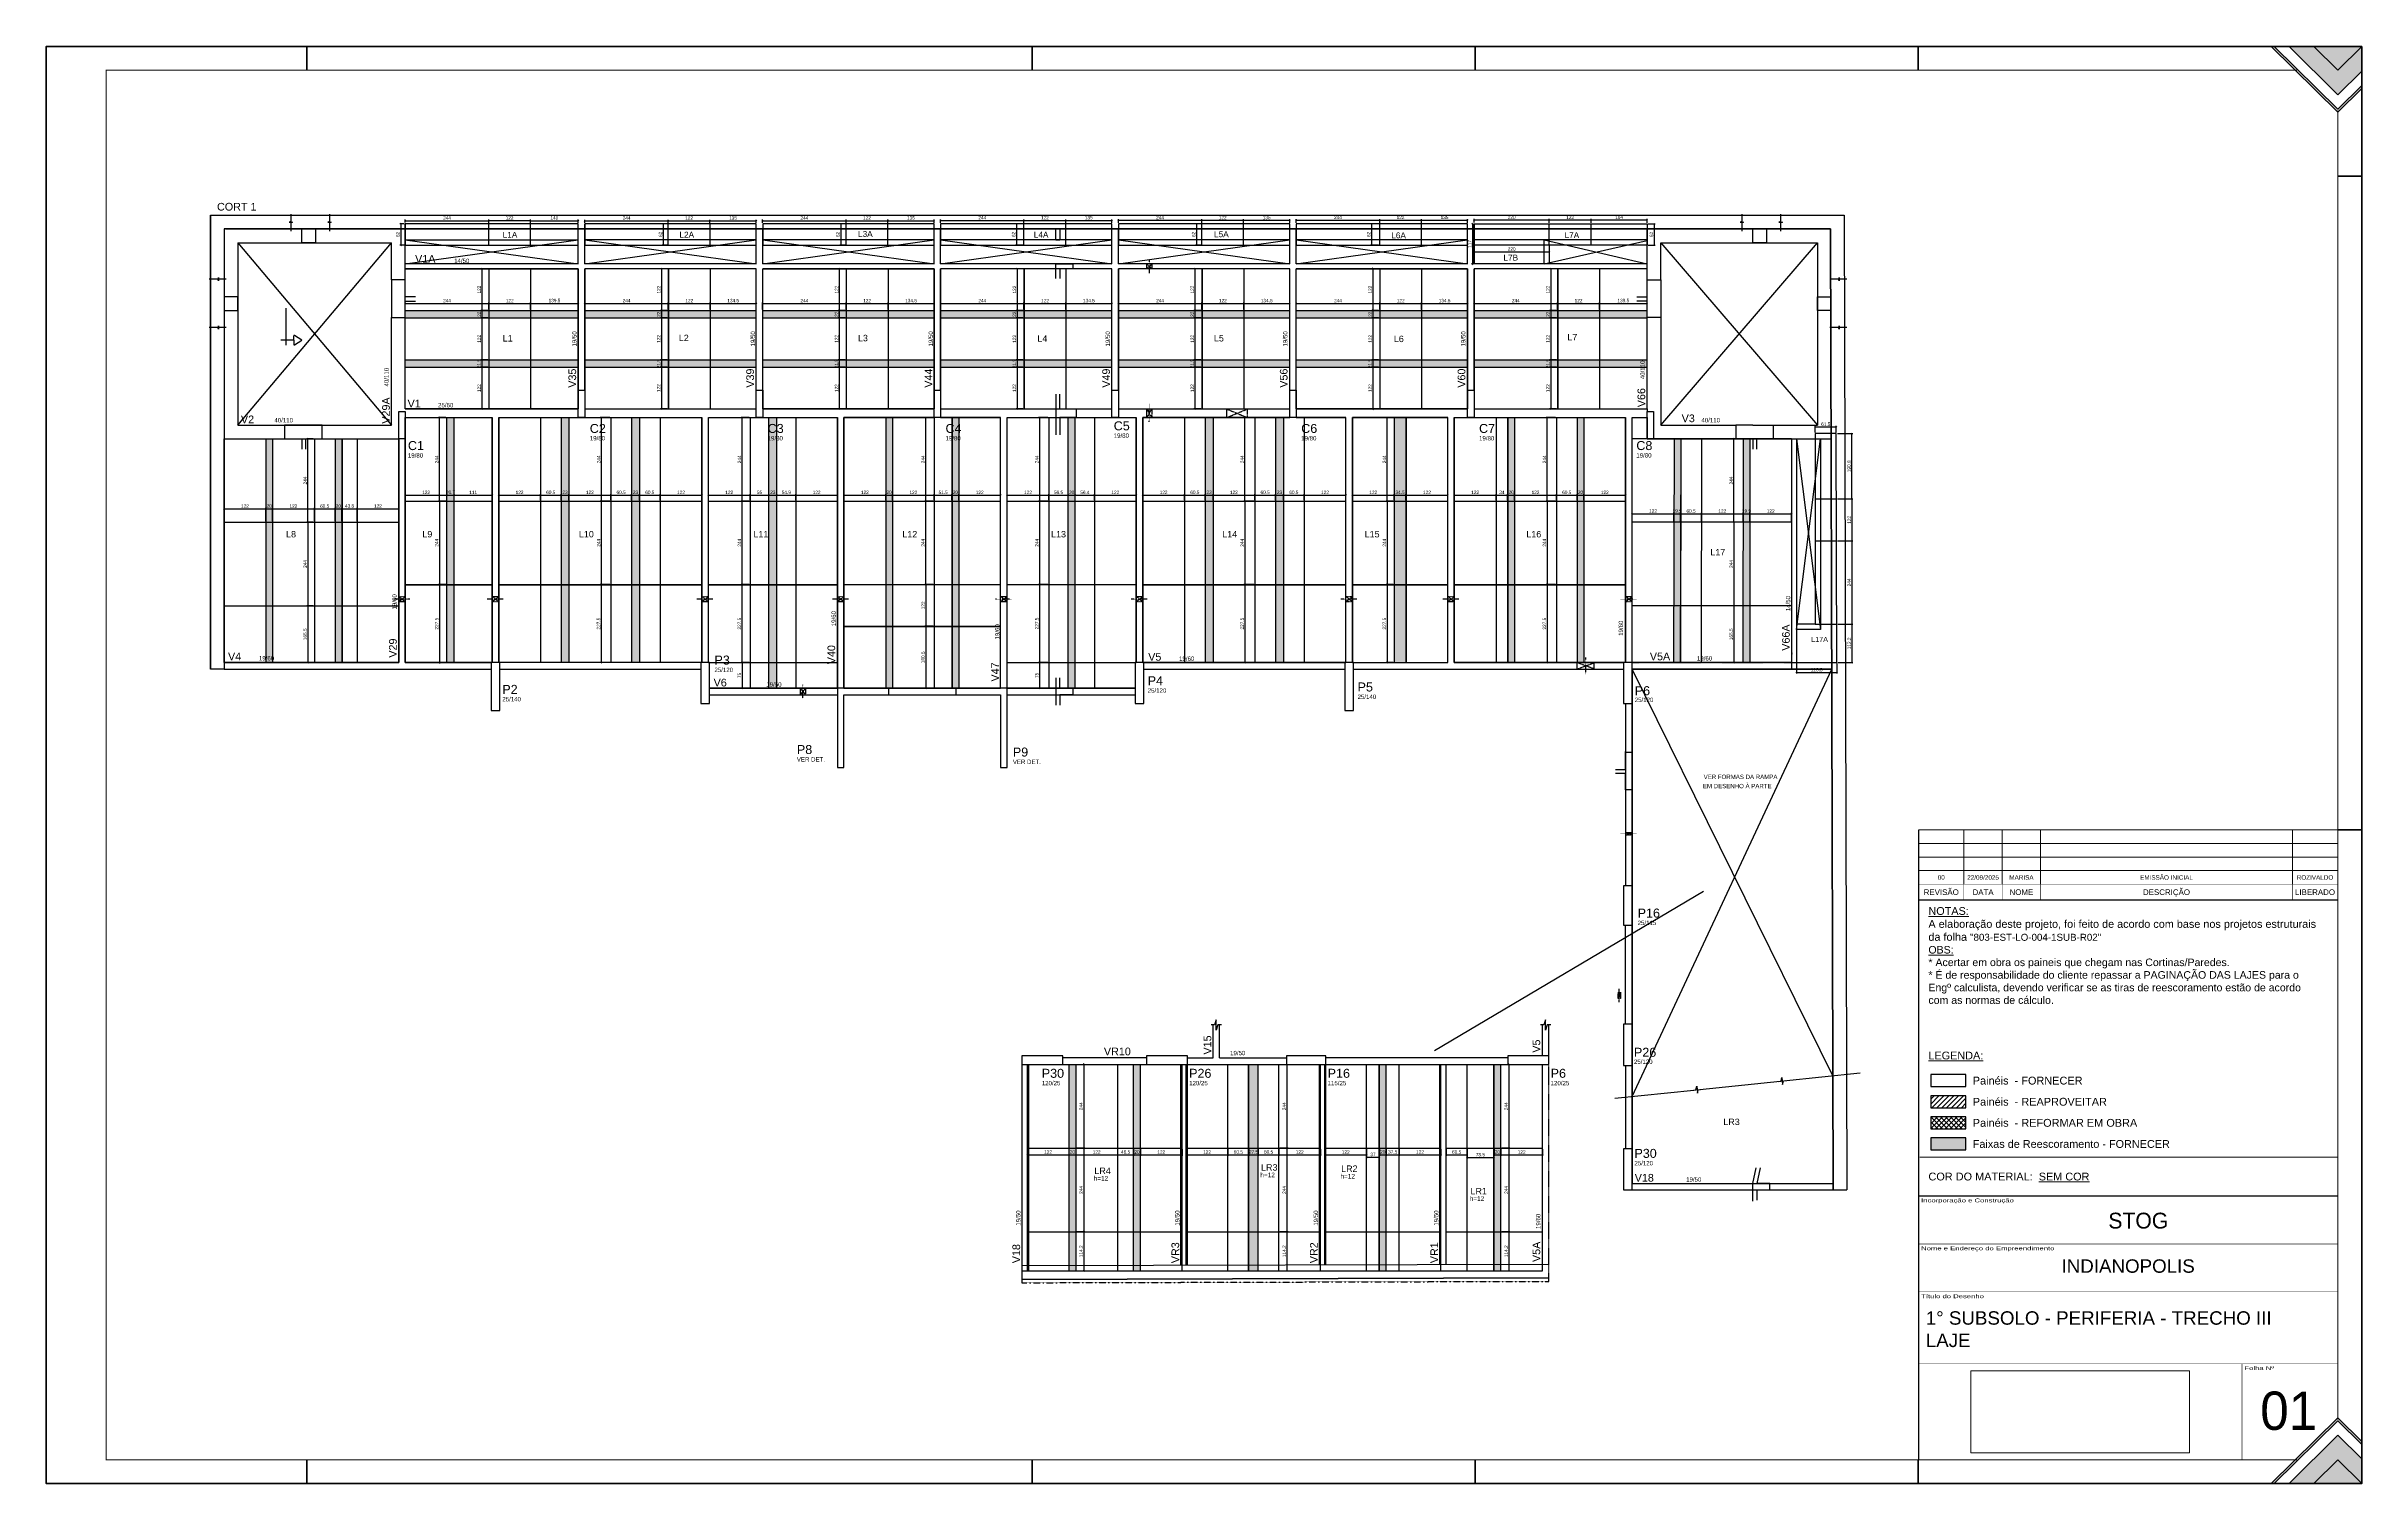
# Model space of a CAD drawing. Extents: x -9556 to -2786, y 930 to 5130.
import ezdxf
from ezdxf.enums import TextEntityAlignment as Align

# ---------------------------------------------------------------- set-up
doc = ezdxf.new("R2010")
doc.units = 0
for name, pattern in [('ESTILO_TQS_0003', [1, 0.5, -0.2, 0.1, -0.2]), ('ESTILO_TQS_0004', [2, 0.5, -0.4, 0.1, -0.4, 0.1, -0.5]), ('HIDDEN2', [0.1875, 0.125, -0.0625])]:
    doc.linetypes.add(name, pattern=pattern)
for name, color, linetype in [('1', 3, 'Continuous'), ('200', 1, 'HIDDEN2'), ('204', 1, 'ESTILO_TQS_0003'), ('205', 1, 'ESTILO_TQS_0004'), ('210', 3, 'HIDDEN2'), ('212', 3, 'Continuous'), ('213', 3, 'Continuous'), ('216', 3, 'Continuous'), ('220', 5, 'Continuous'), ('221', 1, 'Continuous'), ('222', 6, 'Continuous'), ('226', 4, 'Continuous'), ('231', 1, 'Continuous'), ('233', 6, 'Continuous'), ('COTA', 2, 'Continuous'), ('Hachura', 7, 'Continuous'), ('Painéis', 200, 'Continuous'), ('TIRAS REESCORAMENTO', 252, 'Continuous')]:
    doc.layers.add(name, color=color, linetype=linetype)
for name, color, linetype, lineweight in [('CARIMBO', 255, 'Continuous', 9), ('FOLHA', 255, 'Continuous', 40), ('Folhas', 255, 'Continuous', 9), ('FORNECIMENTO', 251, 'Continuous', 9)]:
    doc.layers.add(name, color=color, linetype=linetype, lineweight=lineweight)
doc.styles.add('A', font='ARLRDBD.TTF')
doc.styles.add('ARIAL', font='arial.ttf')
doc.styles.add('COTA TECNICA-50', font='techl___.ttf', dxfattribs={"height": 10})
doc.styles.get("Standard").update_dxf_attribs({"font": 'arial.ttf'})
doc.styles.add('Tecnologia', font='')
doc.styles.add('VERDANA', font='verdana.ttf', dxfattribs={"oblique": 15})
doc.styles.get('Tecnologia').set_extended_font_data('Forgotten Futurist')
doc.dimstyles.new('COTA PAINEL-50', dxfattribs={"dimtxt": 10, "dimasz": 3, "dimexe": 3, "dimexo": 3, "dimgap": 3, "dimtad": 1, "dimdec": 1, "dimzin": 9, "dimdsep": 46, "dimtxsty": 'COTA TECNICA-50', "dimblk1": 'OBLIQUE', "dimblk2": 'OBLIQUE', "dimsah": 1, "dimcen": 0.9, "dimclrd": 4, "dimclre": 4, "dimclrt": 240, "dimadec": 1, "dimazin": 3, "dimtfac": 1, "dimtdec": 1, "dimtmove": 0, "dimatfit": 3, "dimfxl": 0, "dimtolj": 1, "dimtzin": 12, "dimarcsym": 0})
picture_1 = doc.add_image_def('image1.jpg', size_in_pixel=(1600, 599))

# ---------------------------------------------------------------- blocks, each defined once
blk = doc.blocks.new('Carimbo Laje')
at = {"layer": 'CARIMBO', "color": 30}
for points, const_width in [([(124981.9, 144853.7), (123684.7, 144853.7), (123684.7, 144038.4)], 4.45), ([(123684.7, 144705.5), (124981.9, 144705.5)], 1.48), ([(123684.7, 144557.3), (124981.9, 144557.3)], 1.48), ([(123684.7, 144334.9), (124981.9, 144334.9)], 1.48), ([(124685.4, 144038.4), (124685.4, 144334.9)], 1.48), ([(123684.7, 144038.4), (124856.1, 144038.4)], 1.48)]:
    blk.add_lwpolyline(points, dxfattribs=dict(at, const_width=const_width))
at = {"color": 7, "style": 'ARIAL'}
blk.add_attdef('INCORPORAÇÃO_E_CONTRUÇÃO', text='', height=45.7, dxfattribs=at).set_placement((124364.7, 144777.9), align=Align.MIDDLE_CENTER)
blk.add_attdef('NOME_DA_OBRA', text='', height=41.5, dxfattribs=at).set_placement((124333.3, 144616.6), align=Align.CENTER)
for tag, p in [('PAVIMENTO', (123706.9, 144455.9)), ('TIPO_DE_PROJETO', (123706.9, 144386.8))]:
    blk.add_attdef(tag, p, '', height=41.5, dxfattribs=at)
at = {"color": 7, "style": 'ARIAL', "oblique": 10}
blk.add_attdef('FOLHA_Nº', text='', height=111.2, dxfattribs=at).set_placement((124833.6, 144186.6), align=Align.MIDDLE_CENTER)
at = {"layer": 'CARIMBO', "color": 7, "style": 'VERDANA'}
blk.add_attdef('ENDEREÇO', text='', height=14.8, dxfattribs=at).set_placement((124333.3, 144572.1), align=Align.CENTER)
at = {"layer": 'Folhas', "style": 'Tecnologia', "width": 1.5}
for s, p in [('Incorporação e Construção', (123692.5, 144846.3)), ('Nome e Endereço do Empreendimento', (123692.5, 144698.1)), ('Título do Desenho', (123692.5, 144549.8)), ('Folha Nº', (124693.1, 144327.5))]:
    blk.add_text(s, height=11.86, dxfattribs=at).set_placement(p, align=Align.TOP_LEFT)
image = blk.add_image(picture_1, insert=(123846.8, 144060), size_in_units=(676.4, 253.2))
image.dxf.flags = 7
blk = doc.blocks.new('Revisão Carimbo')
at = {"color": 30}
for p, q in [((0, 155), (925, 155)), ((100, 35), (100, 155)), ((184.66, 35), (184.66, 155)), ((269.32, 35), (269.32, 155)), ((825, 35), (825, 155)), ((0, 125), (925, 125)), ((0, 95), (925, 95)), ((0, 65), (925, 65))]:
    blk.add_line(p, q, dxfattribs=at)
for points, const_width in [([(0, 0), (0, 155)], 3), ([(0, 0), (925, 0)], 3), ([(0, 35), (925, 35)], 1), ([(100, 35), (100, 0)], 1), ([(184.66, 35), (184.66, 0)], 1), ([(269.32, 35), (269.32, 0)], 1), ([(825, 35), (825, 0)], 1)]:
    blk.add_lwpolyline(points, dxfattribs=dict(at, const_width=const_width))
at = {"color": 7, "style": 'ARIAL'}
for s, p in [('REVISÃO', (50, 17.5)), ('DATA', (142.33, 17.5)), ('NOME', (226.99, 17.5)), ('DESCRIÇÃO', (547.16, 17.5)), ('LIBERADO', (875, 17.5))]:
    blk.add_text(s, height=12.5, dxfattribs=at).set_placement(p, align=Align.MIDDLE_CENTER)
at = {"layer": 'CARIMBO', "color": 7, "style": 'ARIAL'}
for tag, p in [('REVISÃO_03', (50, 140)), ('REVISÃO_02', (50, 110)), ('DATA', (142.33, 140)), ('DATA', (142.33, 110)), ('NOME', (226.99, 140)), ('NOME', (226.99, 110)), ('DESCRIÇÃO', (547.16, 140)), ('DESCRIÇÃO', (547.16, 110)), ('LIBERADO', (875, 140)), ('LIBERADO', (875, 110)), ('REVISÃO_01', (50, 80)), ('REVISÃO_00', (50, 50)), ('DATA', (142.33, 80)), ('DATA', (142.33, 50)), ('NOME', (226.99, 80)), ('NOME', (226.99, 50)), ('DESCRIÇÃO', (547.16, 80)), ('DESCRIÇÃO', (547.16, 50)), ('LIBERADO', (875, 80)), ('LIBERADO', (875, 50))]:
    blk.add_attdef(tag, text='', height=10, dxfattribs=at).set_placement(p, align=Align.MIDDLE_CENTER)
blk = doc.blocks.new('LINCOR', base_point=(1375407.232582, 453114.358858))
blk.add_lwpolyline([(1375407.232582, 453114.358858), (1375407.565916, 453114.358858), (1375407.732582, 453114.858858), (1375407.732582, 453113.858858), (1375407.899249, 453114.358858), (1375408.232582, 453114.358858)])
blk = doc.blocks.new('_Oblique')
at = {"color": 0, "linetype": 'ByBlock', "lineweight": -2}
blk.add_line((-0.5, -0.5), (0.5, 0.5), dxfattribs=at)
blk = doc.blocks.new('*D6')
at = {"layer": 'COTA', "color": 4, "lineweight": -2}
for p, q in [((-8506.5, 4361.4), (-8506.5, 4382)), ((-8506.5, 4379), (-8262.5, 4379)), ((-8262.5, 4361.4), (-8262.5, 4382))]:
    blk.add_line(p, q, dxfattribs=at)
at = {"layer": 'Defpoints', "color": 0}
for p in [(-8506.5, 4358.4), (-8262.5, 4379), (-8262.5, 4358.4)]:
    blk.add_point(p, dxfattribs=at)
at = {"layer": 'COTA', "color": 4, "lineweight": -2, "xscale": 3, "yscale": 3, "zscale": 3, "rotation": 180}
blk.add_blockref('_Oblique', (-8506.5, 4379), dxfattribs=at)
at = {"layer": 'COTA', "color": 4, "lineweight": -2, "xscale": 3, "yscale": 3, "zscale": 3}
blk.add_blockref('_Oblique', (-8262.5, 4379), dxfattribs=at)
at = {"layer": 'COTA', "color": 240, "insert": (-8384.5, 4387.1), "char_height": 10, "attachment_point": 5, "style": 'COTA TECNICA-50'}
blk.add_mtext('\\A1;244', dxfattribs=at)
blk = doc.blocks.new('*D7')
at = {"layer": 'COTA', "color": 4, "lineweight": -2}
for p, q in [((-8262, 4361.4), (-8262, 4382)), ((-8262, 4379), (-8140, 4379)), ((-8140, 4361.4), (-8140, 4382))]:
    blk.add_line(p, q, dxfattribs=at)
at = {"layer": 'Defpoints', "color": 0}
for p in [(-8262, 4358.4), (-8140, 4379), (-8140, 4358.4)]:
    blk.add_point(p, dxfattribs=at)
at = {"layer": 'COTA', "color": 4, "lineweight": -2, "xscale": 3, "yscale": 3, "zscale": 3, "rotation": 180}
blk.add_blockref('_Oblique', (-8262, 4379), dxfattribs=at)
at = {"layer": 'COTA', "color": 4, "lineweight": -2, "xscale": 3, "yscale": 3, "zscale": 3}
blk.add_blockref('_Oblique', (-8140, 4379), dxfattribs=at)
at = {"layer": 'COTA', "color": 240, "insert": (-8201, 4387.1), "char_height": 10, "attachment_point": 5, "style": 'COTA TECNICA-50'}
blk.add_mtext('\\A1;122', dxfattribs=at)
blk = doc.blocks.new('*D8')
at = {"layer": 'COTA', "color": 4, "lineweight": -2}
for p, q in [((-8140, 4361.4), (-8140, 4382)), ((-8140, 4379), (-8000.5, 4379)), ((-8000.5, 4361.4), (-8000.5, 4382))]:
    blk.add_line(p, q, dxfattribs=at)
at = {"layer": 'Defpoints', "color": 0}
for p in [(-8140, 4358.4), (-8000.5, 4379), (-8000.5, 4358.4)]:
    blk.add_point(p, dxfattribs=at)
at = {"layer": 'COTA', "color": 4, "lineweight": -2, "xscale": 3, "yscale": 3, "zscale": 3, "rotation": 180}
blk.add_blockref('_Oblique', (-8140, 4379), dxfattribs=at)
at = {"layer": 'COTA', "color": 4, "lineweight": -2, "xscale": 3, "yscale": 3, "zscale": 3}
blk.add_blockref('_Oblique', (-8000.5, 4379), dxfattribs=at)
at = {"layer": 'COTA', "color": 240, "insert": (-8070.2, 4387.3), "char_height": 10, "attachment_point": 5, "style": 'COTA TECNICA-50'}
blk.add_mtext('\\A1;139.5', dxfattribs=at)
blk = doc.blocks.new('*D9')
at = {"layer": 'COTA', "color": 4, "lineweight": -2}
for p, q in [((-8265.5, 4480.4), (-8285.5, 4480.4)), ((-8282.5, 4480.4), (-8282.5, 4358.4)), ((-8265.5, 4358.4), (-8285.5, 4358.4))]:
    blk.add_line(p, q, dxfattribs=at)
at = {"layer": 'Defpoints', "color": 0}
for p in [(-8262.5, 4480.4), (-8282.5, 4358.4), (-8262.5, 4358.4)]:
    blk.add_point(p, dxfattribs=at)
at = {"layer": 'COTA', "color": 4, "lineweight": -2, "xscale": 3, "yscale": 3, "zscale": 3}
for p, rotation in [((-8282.5, 4480.4), 90), ((-8282.5, 4358.4), 270)]:
    blk.add_blockref('_Oblique', p, dxfattribs=dict(at, rotation=rotation))
at = {"layer": 'COTA', "color": 240, "insert": (-8290.5, 4419.4), "char_height": 10, "attachment_point": 5, "rotation": 90, "style": 'COTA TECNICA-50'}
blk.add_mtext('\\A1;122', dxfattribs=at)
blk = doc.blocks.new('*D10')
at = {"layer": 'COTA', "color": 4, "lineweight": -2}
for p, q in [((-8265.5, 4358.4), (-8285.5, 4358.4)), ((-8265.5, 4336.4), (-8285.5, 4336.4)), ((-8282.5, 4358.4), (-8282.5, 4336.4))]:
    blk.add_line(p, q, dxfattribs=at)
at = {"layer": 'Defpoints', "color": 0}
for p in [(-8282.5, 4336.4), (-8262.5, 4358.4), (-8262.5, 4336.4)]:
    blk.add_point(p, dxfattribs=at)
at = {"layer": 'COTA', "color": 4, "lineweight": -2, "xscale": 3, "yscale": 3, "zscale": 3}
for p, rotation in [((-8282.5, 4358.4), 90), ((-8282.5, 4336.4), 270)]:
    blk.add_blockref('_Oblique', p, dxfattribs=dict(at, rotation=rotation))
at = {"layer": 'COTA', "color": 240, "insert": (-8290.5, 4347.4), "char_height": 10, "attachment_point": 5, "rotation": 90, "style": 'COTA TECNICA-50'}
blk.add_mtext('\\A1;22', dxfattribs=at)
blk = doc.blocks.new('*D11')
at = {"layer": 'COTA', "color": 4, "lineweight": -2}
for p, q in [((-8265.5, 4336.4), (-8285.5, 4336.4)), ((-8282.5, 4336.4), (-8282.5, 4214.4)), ((-8265.5, 4214.4), (-8285.5, 4214.4))]:
    blk.add_line(p, q, dxfattribs=at)
at = {"layer": 'Defpoints', "color": 0}
for p in [(-8262.5, 4336.4), (-8282.5, 4214.4), (-8262.5, 4214.4)]:
    blk.add_point(p, dxfattribs=at)
at = {"layer": 'COTA', "color": 4, "lineweight": -2, "xscale": 3, "yscale": 3, "zscale": 3}
for p, rotation in [((-8282.5, 4336.4), 90), ((-8282.5, 4214.4), 270)]:
    blk.add_blockref('_Oblique', p, dxfattribs=dict(at, rotation=rotation))
at = {"layer": 'COTA', "color": 240, "insert": (-8290.5, 4275.4), "char_height": 10, "attachment_point": 5, "rotation": 90, "style": 'COTA TECNICA-50'}
blk.add_mtext('\\A1;122', dxfattribs=at)
blk = doc.blocks.new('*D12')
at = {"layer": 'COTA', "color": 4, "lineweight": -2}
for p, q in [((-8265.5, 4213.9), (-8285.5, 4213.9)), ((-8282.5, 4213.9), (-8282.5, 4192.4)), ((-8265.5, 4192.4), (-8285.5, 4192.4))]:
    blk.add_line(p, q, dxfattribs=at)
at = {"layer": 'Defpoints', "color": 0}
for p in [(-8262.5, 4213.9), (-8282.5, 4192.4), (-8262.5, 4192.4)]:
    blk.add_point(p, dxfattribs=at)
at = {"layer": 'COTA', "color": 4, "lineweight": -2, "xscale": 3, "yscale": 3, "zscale": 3}
for p, rotation in [((-8282.5, 4213.9), 90), ((-8282.5, 4192.4), 270)]:
    blk.add_blockref('_Oblique', p, dxfattribs=dict(at, rotation=rotation))
at = {"layer": 'COTA', "color": 240, "insert": (-8290.6, 4203.1), "char_height": 10, "attachment_point": 5, "rotation": 90, "style": 'COTA TECNICA-50'}
blk.add_mtext('\\A1;21.5', dxfattribs=at)
blk = doc.blocks.new('*D13')
at = {"layer": 'COTA', "color": 4, "lineweight": -2}
for p, q in [((-8265.5, 4192.4), (-8285.5, 4192.4)), ((-8282.5, 4192.4), (-8282.5, 4070.4)), ((-8265.5, 4070.4), (-8285.5, 4070.4))]:
    blk.add_line(p, q, dxfattribs=at)
at = {"layer": 'Defpoints', "color": 0}
for p in [(-8262.5, 4192.4), (-8282.5, 4070.4), (-8262.5, 4070.4)]:
    blk.add_point(p, dxfattribs=at)
at = {"layer": 'COTA', "color": 4, "lineweight": -2, "xscale": 3, "yscale": 3, "zscale": 3}
for p, rotation in [((-8282.5, 4192.4), 90), ((-8282.5, 4070.4), 270)]:
    blk.add_blockref('_Oblique', p, dxfattribs=dict(at, rotation=rotation))
at = {"layer": 'COTA', "color": 240, "insert": (-8290.5, 4131.4), "char_height": 10, "attachment_point": 5, "rotation": 90, "style": 'COTA TECNICA-50'}
blk.add_mtext('\\A1;122', dxfattribs=at)
blk = doc.blocks.new('*D14')
at = {"layer": 'COTA', "color": 4, "lineweight": -2}
for p, q in [((-7981.5, 4361.4), (-7981.5, 4382)), ((-7981.5, 4379), (-7737.5, 4379)), ((-7737.5, 4361.4), (-7737.5, 4382))]:
    blk.add_line(p, q, dxfattribs=at)
at = {"layer": 'Defpoints', "color": 0}
for p in [(-7981.5, 4358.4), (-7737.5, 4379), (-7737.5, 4358.4)]:
    blk.add_point(p, dxfattribs=at)
at = {"layer": 'COTA', "color": 4, "lineweight": -2, "xscale": 3, "yscale": 3, "zscale": 3, "rotation": 180}
blk.add_blockref('_Oblique', (-7981.5, 4379), dxfattribs=at)
at = {"layer": 'COTA', "color": 4, "lineweight": -2, "xscale": 3, "yscale": 3, "zscale": 3}
blk.add_blockref('_Oblique', (-7737.5, 4379), dxfattribs=at)
at = {"layer": 'COTA', "color": 240, "insert": (-7859.5, 4387.1), "char_height": 10, "attachment_point": 5, "style": 'COTA TECNICA-50'}
blk.add_mtext('\\A1;244', dxfattribs=at)
blk = doc.blocks.new('*D15')
at = {"layer": 'COTA', "color": 4, "lineweight": -2}
for p, q in [((-7737, 4361.4), (-7737, 4382)), ((-7737, 4379), (-7615, 4379)), ((-7615, 4361.4), (-7615, 4382))]:
    blk.add_line(p, q, dxfattribs=at)
at = {"layer": 'Defpoints', "color": 0}
for p in [(-7737, 4358.4), (-7615, 4379), (-7615, 4358.4)]:
    blk.add_point(p, dxfattribs=at)
at = {"layer": 'COTA', "color": 4, "lineweight": -2, "xscale": 3, "yscale": 3, "zscale": 3, "rotation": 180}
blk.add_blockref('_Oblique', (-7737, 4379), dxfattribs=at)
at = {"layer": 'COTA', "color": 4, "lineweight": -2, "xscale": 3, "yscale": 3, "zscale": 3}
blk.add_blockref('_Oblique', (-7615, 4379), dxfattribs=at)
at = {"layer": 'COTA', "color": 240, "insert": (-7676, 4387.1), "char_height": 10, "attachment_point": 5, "style": 'COTA TECNICA-50'}
blk.add_mtext('\\A1;122', dxfattribs=at)
blk = doc.blocks.new('*D16')
at = {"layer": 'COTA', "color": 4, "lineweight": -2}
for p, q in [((-7615, 4361.4), (-7615, 4382)), ((-7615, 4379), (-7480.5, 4379)), ((-7480.5, 4361.4), (-7480.5, 4382))]:
    blk.add_line(p, q, dxfattribs=at)
at = {"layer": 'Defpoints', "color": 0}
for p in [(-7615, 4358.4), (-7480.5, 4379), (-7480.5, 4358.4)]:
    blk.add_point(p, dxfattribs=at)
at = {"layer": 'COTA', "color": 4, "lineweight": -2, "xscale": 3, "yscale": 3, "zscale": 3, "rotation": 180}
blk.add_blockref('_Oblique', (-7615, 4379), dxfattribs=at)
at = {"layer": 'COTA', "color": 4, "lineweight": -2, "xscale": 3, "yscale": 3, "zscale": 3}
blk.add_blockref('_Oblique', (-7480.5, 4379), dxfattribs=at)
at = {"layer": 'COTA', "color": 240, "insert": (-7547.7, 4387.2), "char_height": 10, "attachment_point": 5, "style": 'COTA TECNICA-50'}
blk.add_mtext('\\A1;134.5', dxfattribs=at)
blk = doc.blocks.new('*D17')
at = {"layer": 'COTA', "color": 4, "lineweight": -2}
for p, q in [((-7740.5, 4480.4), (-7760.5, 4480.4)), ((-7757.5, 4480.4), (-7757.5, 4358.4)), ((-7740.5, 4358.4), (-7760.5, 4358.4))]:
    blk.add_line(p, q, dxfattribs=at)
at = {"layer": 'Defpoints', "color": 0}
for p in [(-7737.5, 4480.4), (-7757.5, 4358.4), (-7737.5, 4358.4)]:
    blk.add_point(p, dxfattribs=at)
at = {"layer": 'COTA', "color": 4, "lineweight": -2, "xscale": 3, "yscale": 3, "zscale": 3}
for p, rotation in [((-7757.5, 4480.4), 90), ((-7757.5, 4358.4), 270)]:
    blk.add_blockref('_Oblique', p, dxfattribs=dict(at, rotation=rotation))
at = {"layer": 'COTA', "color": 240, "insert": (-7765.5, 4419.4), "char_height": 10, "attachment_point": 5, "rotation": 90, "style": 'COTA TECNICA-50'}
blk.add_mtext('\\A1;122', dxfattribs=at)
blk = doc.blocks.new('*D18')
at = {"layer": 'COTA', "color": 4, "lineweight": -2}
for p, q in [((-7740.5, 4358.4), (-7760.5, 4358.4)), ((-7740.5, 4336.4), (-7760.5, 4336.4)), ((-7757.5, 4358.4), (-7757.5, 4336.4))]:
    blk.add_line(p, q, dxfattribs=at)
at = {"layer": 'Defpoints', "color": 0}
for p in [(-7757.5, 4336.4), (-7737.5, 4358.4), (-7737.5, 4336.4)]:
    blk.add_point(p, dxfattribs=at)
at = {"layer": 'COTA', "color": 4, "lineweight": -2, "xscale": 3, "yscale": 3, "zscale": 3}
for p, rotation in [((-7757.5, 4358.4), 90), ((-7757.5, 4336.4), 270)]:
    blk.add_blockref('_Oblique', p, dxfattribs=dict(at, rotation=rotation))
at = {"layer": 'COTA', "color": 240, "insert": (-7765.5, 4347.4), "char_height": 10, "attachment_point": 5, "rotation": 90, "style": 'COTA TECNICA-50'}
blk.add_mtext('\\A1;22', dxfattribs=at)
blk = doc.blocks.new('*D19')
at = {"layer": 'COTA', "color": 4, "lineweight": -2}
for p, q in [((-7740.5, 4336.4), (-7760.5, 4336.4)), ((-7757.5, 4336.4), (-7757.5, 4214.4)), ((-7740.5, 4214.4), (-7760.5, 4214.4))]:
    blk.add_line(p, q, dxfattribs=at)
at = {"layer": 'Defpoints', "color": 0}
for p in [(-7737.5, 4336.4), (-7757.5, 4214.4), (-7737.5, 4214.4)]:
    blk.add_point(p, dxfattribs=at)
at = {"layer": 'COTA', "color": 4, "lineweight": -2, "xscale": 3, "yscale": 3, "zscale": 3}
for p, rotation in [((-7757.5, 4336.4), 90), ((-7757.5, 4214.4), 270)]:
    blk.add_blockref('_Oblique', p, dxfattribs=dict(at, rotation=rotation))
at = {"layer": 'COTA', "color": 240, "insert": (-7765.5, 4275.4), "char_height": 10, "attachment_point": 5, "rotation": 90, "style": 'COTA TECNICA-50'}
blk.add_mtext('\\A1;122', dxfattribs=at)
blk = doc.blocks.new('*D20')
at = {"layer": 'COTA', "color": 4, "lineweight": -2}
for p, q in [((-7740.5, 4213.9), (-7760.5, 4213.9)), ((-7757.5, 4213.9), (-7757.5, 4192.4)), ((-7740.5, 4192.4), (-7760.5, 4192.4))]:
    blk.add_line(p, q, dxfattribs=at)
at = {"layer": 'Defpoints', "color": 0}
for p in [(-7737.5, 4213.9), (-7757.5, 4192.4), (-7737.5, 4192.4)]:
    blk.add_point(p, dxfattribs=at)
at = {"layer": 'COTA', "color": 4, "lineweight": -2, "xscale": 3, "yscale": 3, "zscale": 3}
for p, rotation in [((-7757.5, 4213.9), 90), ((-7757.5, 4192.4), 270)]:
    blk.add_blockref('_Oblique', p, dxfattribs=dict(at, rotation=rotation))
at = {"layer": 'COTA', "color": 240, "insert": (-7765.6, 4203.1), "char_height": 10, "attachment_point": 5, "rotation": 90, "style": 'COTA TECNICA-50'}
blk.add_mtext('\\A1;21.5', dxfattribs=at)
blk = doc.blocks.new('*D21')
at = {"layer": 'COTA', "color": 4, "lineweight": -2}
for p, q in [((-7740.5, 4192.4), (-7760.5, 4192.4)), ((-7757.5, 4192.4), (-7757.5, 4070.4)), ((-7740.5, 4070.4), (-7760.5, 4070.4))]:
    blk.add_line(p, q, dxfattribs=at)
at = {"layer": 'Defpoints', "color": 0}
for p in [(-7737.5, 4192.4), (-7757.5, 4070.4), (-7737.5, 4070.4)]:
    blk.add_point(p, dxfattribs=at)
at = {"layer": 'COTA', "color": 4, "lineweight": -2, "xscale": 3, "yscale": 3, "zscale": 3}
for p, rotation in [((-7757.5, 4192.4), 90), ((-7757.5, 4070.4), 270)]:
    blk.add_blockref('_Oblique', p, dxfattribs=dict(at, rotation=rotation))
at = {"layer": 'COTA', "color": 240, "insert": (-7765.5, 4131.4), "char_height": 10, "attachment_point": 5, "rotation": 90, "style": 'COTA TECNICA-50'}
blk.add_mtext('\\A1;122', dxfattribs=at)
blk = doc.blocks.new('*D23')
at = {"layer": 'COTA', "color": 4, "lineweight": -2}
for p, q in [((-7461.5, 4361.4), (-7461.5, 4382)), ((-7461.5, 4379), (-7217.5, 4379)), ((-7217.5, 4361.4), (-7217.5, 4382))]:
    blk.add_line(p, q, dxfattribs=at)
at = {"layer": 'Defpoints', "color": 0}
for p in [(-7461.5, 4358.4), (-7217.5, 4379), (-7217.5, 4358.4)]:
    blk.add_point(p, dxfattribs=at)
at = {"layer": 'COTA', "color": 4, "lineweight": -2, "xscale": 3, "yscale": 3, "zscale": 3, "rotation": 180}
blk.add_blockref('_Oblique', (-7461.5, 4379), dxfattribs=at)
at = {"layer": 'COTA', "color": 4, "lineweight": -2, "xscale": 3, "yscale": 3, "zscale": 3}
blk.add_blockref('_Oblique', (-7217.5, 4379), dxfattribs=at)
at = {"layer": 'COTA', "color": 240, "insert": (-7339.5, 4387.1), "char_height": 10, "attachment_point": 5, "style": 'COTA TECNICA-50'}
blk.add_mtext('\\A1;244', dxfattribs=at)
blk = doc.blocks.new('*D24')
at = {"layer": 'COTA', "color": 4, "lineweight": -2}
for p, q in [((-7217, 4361.4), (-7217, 4382)), ((-7217, 4379), (-7095, 4379)), ((-7095, 4361.4), (-7095, 4382))]:
    blk.add_line(p, q, dxfattribs=at)
at = {"layer": 'Defpoints', "color": 0}
for p in [(-7217, 4358.4), (-7095, 4379), (-7095, 4358.4)]:
    blk.add_point(p, dxfattribs=at)
at = {"layer": 'COTA', "color": 4, "lineweight": -2, "xscale": 3, "yscale": 3, "zscale": 3, "rotation": 180}
blk.add_blockref('_Oblique', (-7217, 4379), dxfattribs=at)
at = {"layer": 'COTA', "color": 4, "lineweight": -2, "xscale": 3, "yscale": 3, "zscale": 3}
blk.add_blockref('_Oblique', (-7095, 4379), dxfattribs=at)
at = {"layer": 'COTA', "color": 240, "insert": (-7156, 4387.1), "char_height": 10, "attachment_point": 5, "style": 'COTA TECNICA-50'}
blk.add_mtext('\\A1;122', dxfattribs=at)
blk = doc.blocks.new('*D22')
at = {"layer": 'COTA', "color": 4, "lineweight": -2}
for p, q in [((-7095, 4361.4), (-7095, 4382)), ((-7095, 4379), (-6960.5, 4379)), ((-6960.5, 4361.4), (-6960.5, 4382))]:
    blk.add_line(p, q, dxfattribs=at)
at = {"layer": 'Defpoints', "color": 0}
for p in [(-7095, 4358.4), (-6960.5, 4379), (-6960.5, 4358.4)]:
    blk.add_point(p, dxfattribs=at)
at = {"layer": 'COTA', "color": 4, "lineweight": -2, "xscale": 3, "yscale": 3, "zscale": 3, "rotation": 180}
blk.add_blockref('_Oblique', (-7095, 4379), dxfattribs=at)
at = {"layer": 'COTA', "color": 4, "lineweight": -2, "xscale": 3, "yscale": 3, "zscale": 3}
blk.add_blockref('_Oblique', (-6960.5, 4379), dxfattribs=at)
at = {"layer": 'COTA', "color": 240, "insert": (-7027.7, 4387.2), "char_height": 10, "attachment_point": 5, "style": 'COTA TECNICA-50'}
blk.add_mtext('\\A1;134.5', dxfattribs=at)
blk = doc.blocks.new('*D25')
at = {"layer": 'COTA', "color": 4, "lineweight": -2}
for p, q in [((-7220.5, 4480.4), (-7240.5, 4480.4)), ((-7237.5, 4480.4), (-7237.5, 4358.4)), ((-7220.5, 4358.4), (-7240.5, 4358.4))]:
    blk.add_line(p, q, dxfattribs=at)
at = {"layer": 'Defpoints', "color": 0}
for p in [(-7217.5, 4480.4), (-7237.5, 4358.4), (-7217.5, 4358.4)]:
    blk.add_point(p, dxfattribs=at)
at = {"layer": 'COTA', "color": 4, "lineweight": -2, "xscale": 3, "yscale": 3, "zscale": 3}
for p, rotation in [((-7237.5, 4480.4), 90), ((-7237.5, 4358.4), 270)]:
    blk.add_blockref('_Oblique', p, dxfattribs=dict(at, rotation=rotation))
at = {"layer": 'COTA', "color": 240, "insert": (-7245.5, 4419.4), "char_height": 10, "attachment_point": 5, "rotation": 90, "style": 'COTA TECNICA-50'}
blk.add_mtext('\\A1;122', dxfattribs=at)
blk = doc.blocks.new('*D26')
at = {"layer": 'COTA', "color": 4, "lineweight": -2}
for p, q in [((-7220.5, 4358.4), (-7240.5, 4358.4)), ((-7220.5, 4336.4), (-7240.5, 4336.4)), ((-7237.5, 4358.4), (-7237.5, 4336.4))]:
    blk.add_line(p, q, dxfattribs=at)
at = {"layer": 'Defpoints', "color": 0}
for p in [(-7237.5, 4336.4), (-7217.5, 4358.4), (-7217.5, 4336.4)]:
    blk.add_point(p, dxfattribs=at)
at = {"layer": 'COTA', "color": 4, "lineweight": -2, "xscale": 3, "yscale": 3, "zscale": 3}
for p, rotation in [((-7237.5, 4358.4), 90), ((-7237.5, 4336.4), 270)]:
    blk.add_blockref('_Oblique', p, dxfattribs=dict(at, rotation=rotation))
at = {"layer": 'COTA', "color": 240, "insert": (-7245.5, 4347.4), "char_height": 10, "attachment_point": 5, "rotation": 90, "style": 'COTA TECNICA-50'}
blk.add_mtext('\\A1;22', dxfattribs=at)
blk = doc.blocks.new('*D27')
at = {"layer": 'COTA', "color": 4, "lineweight": -2}
for p, q in [((-7220.5, 4336.4), (-7240.5, 4336.4)), ((-7237.5, 4336.4), (-7237.5, 4214.4)), ((-7220.5, 4214.4), (-7240.5, 4214.4))]:
    blk.add_line(p, q, dxfattribs=at)
at = {"layer": 'Defpoints', "color": 0}
for p in [(-7217.5, 4336.4), (-7237.5, 4214.4), (-7217.5, 4214.4)]:
    blk.add_point(p, dxfattribs=at)
at = {"layer": 'COTA', "color": 4, "lineweight": -2, "xscale": 3, "yscale": 3, "zscale": 3}
for p, rotation in [((-7237.5, 4336.4), 90), ((-7237.5, 4214.4), 270)]:
    blk.add_blockref('_Oblique', p, dxfattribs=dict(at, rotation=rotation))
at = {"layer": 'COTA', "color": 240, "insert": (-7245.5, 4275.4), "char_height": 10, "attachment_point": 5, "rotation": 90, "style": 'COTA TECNICA-50'}
blk.add_mtext('\\A1;122', dxfattribs=at)
blk = doc.blocks.new('*D28')
at = {"layer": 'COTA', "color": 4, "lineweight": -2}
for p, q in [((-7220.5, 4213.9), (-7240.5, 4213.9)), ((-7237.5, 4213.9), (-7237.5, 4192.4)), ((-7220.5, 4192.4), (-7240.5, 4192.4))]:
    blk.add_line(p, q, dxfattribs=at)
at = {"layer": 'Defpoints', "color": 0}
for p in [(-7217.5, 4213.9), (-7237.5, 4192.4), (-7217.5, 4192.4)]:
    blk.add_point(p, dxfattribs=at)
at = {"layer": 'COTA', "color": 4, "lineweight": -2, "xscale": 3, "yscale": 3, "zscale": 3}
for p, rotation in [((-7237.5, 4213.9), 90), ((-7237.5, 4192.4), 270)]:
    blk.add_blockref('_Oblique', p, dxfattribs=dict(at, rotation=rotation))
at = {"layer": 'COTA', "color": 240, "insert": (-7245.6, 4203.1), "char_height": 10, "attachment_point": 5, "rotation": 90, "style": 'COTA TECNICA-50'}
blk.add_mtext('\\A1;21.5', dxfattribs=at)
blk = doc.blocks.new('*D29')
at = {"layer": 'COTA', "color": 4, "lineweight": -2}
for p, q in [((-7220.5, 4192.4), (-7240.5, 4192.4)), ((-7237.5, 4192.4), (-7237.5, 4070.4)), ((-7220.5, 4070.4), (-7240.5, 4070.4))]:
    blk.add_line(p, q, dxfattribs=at)
at = {"layer": 'Defpoints', "color": 0}
for p in [(-7217.5, 4192.4), (-7237.5, 4070.4), (-7217.5, 4070.4)]:
    blk.add_point(p, dxfattribs=at)
at = {"layer": 'COTA', "color": 4, "lineweight": -2, "xscale": 3, "yscale": 3, "zscale": 3}
for p, rotation in [((-7237.5, 4192.4), 90), ((-7237.5, 4070.4), 270)]:
    blk.add_blockref('_Oblique', p, dxfattribs=dict(at, rotation=rotation))
at = {"layer": 'COTA', "color": 240, "insert": (-7245.5, 4131.4), "char_height": 10, "attachment_point": 5, "rotation": 90, "style": 'COTA TECNICA-50'}
blk.add_mtext('\\A1;122', dxfattribs=at)
blk = doc.blocks.new('*D31')
at = {"layer": 'COTA', "color": 4, "lineweight": -2}
for p, q in [((-6941.5, 4361.4), (-6941.5, 4382)), ((-6941.5, 4379), (-6697.5, 4379)), ((-6697.5, 4361.4), (-6697.5, 4382))]:
    blk.add_line(p, q, dxfattribs=at)
at = {"layer": 'Defpoints', "color": 0}
for p in [(-6941.5, 4358.4), (-6697.5, 4379), (-6697.5, 4358.4)]:
    blk.add_point(p, dxfattribs=at)
at = {"layer": 'COTA', "color": 4, "lineweight": -2, "xscale": 3, "yscale": 3, "zscale": 3, "rotation": 180}
blk.add_blockref('_Oblique', (-6941.5, 4379), dxfattribs=at)
at = {"layer": 'COTA', "color": 4, "lineweight": -2, "xscale": 3, "yscale": 3, "zscale": 3}
blk.add_blockref('_Oblique', (-6697.5, 4379), dxfattribs=at)
at = {"layer": 'COTA', "color": 240, "insert": (-6819.5, 4387.1), "char_height": 10, "attachment_point": 5, "style": 'COTA TECNICA-50'}
blk.add_mtext('\\A1;244', dxfattribs=at)
blk = doc.blocks.new('*D32')
at = {"layer": 'COTA', "color": 4, "lineweight": -2}
for p, q in [((-6697, 4361.4), (-6697, 4382)), ((-6697, 4379), (-6575, 4379)), ((-6575, 4361.4), (-6575, 4382))]:
    blk.add_line(p, q, dxfattribs=at)
at = {"layer": 'Defpoints', "color": 0}
for p in [(-6697, 4358.4), (-6575, 4379), (-6575, 4358.4)]:
    blk.add_point(p, dxfattribs=at)
at = {"layer": 'COTA', "color": 4, "lineweight": -2, "xscale": 3, "yscale": 3, "zscale": 3, "rotation": 180}
blk.add_blockref('_Oblique', (-6697, 4379), dxfattribs=at)
at = {"layer": 'COTA', "color": 4, "lineweight": -2, "xscale": 3, "yscale": 3, "zscale": 3}
blk.add_blockref('_Oblique', (-6575, 4379), dxfattribs=at)
at = {"layer": 'COTA', "color": 240, "insert": (-6636, 4387.1), "char_height": 10, "attachment_point": 5, "style": 'COTA TECNICA-50'}
blk.add_mtext('\\A1;122', dxfattribs=at)
blk = doc.blocks.new('*D30')
at = {"layer": 'COTA', "color": 4, "lineweight": -2}
for p, q in [((-6575, 4361.4), (-6575, 4382)), ((-6575, 4379), (-6440.5, 4379)), ((-6440.5, 4361.4), (-6440.5, 4382))]:
    blk.add_line(p, q, dxfattribs=at)
at = {"layer": 'Defpoints', "color": 0}
for p in [(-6575, 4358.4), (-6440.5, 4379), (-6440.5, 4358.4)]:
    blk.add_point(p, dxfattribs=at)
at = {"layer": 'COTA', "color": 4, "lineweight": -2, "xscale": 3, "yscale": 3, "zscale": 3, "rotation": 180}
blk.add_blockref('_Oblique', (-6575, 4379), dxfattribs=at)
at = {"layer": 'COTA', "color": 4, "lineweight": -2, "xscale": 3, "yscale": 3, "zscale": 3}
blk.add_blockref('_Oblique', (-6440.5, 4379), dxfattribs=at)
at = {"layer": 'COTA', "color": 240, "insert": (-6507.7, 4387.2), "char_height": 10, "attachment_point": 5, "style": 'COTA TECNICA-50'}
blk.add_mtext('\\A1;134.5', dxfattribs=at)
blk = doc.blocks.new('*D33')
at = {"layer": 'COTA', "color": 4, "lineweight": -2}
for p, q in [((-6700.5, 4480.4), (-6720.5, 4480.4)), ((-6717.5, 4480.4), (-6717.5, 4358.4)), ((-6700.5, 4358.4), (-6720.5, 4358.4))]:
    blk.add_line(p, q, dxfattribs=at)
at = {"layer": 'Defpoints', "color": 0}
for p in [(-6697.5, 4480.4), (-6717.5, 4358.4), (-6697.5, 4358.4)]:
    blk.add_point(p, dxfattribs=at)
at = {"layer": 'COTA', "color": 4, "lineweight": -2, "xscale": 3, "yscale": 3, "zscale": 3}
for p, rotation in [((-6717.5, 4480.4), 90), ((-6717.5, 4358.4), 270)]:
    blk.add_blockref('_Oblique', p, dxfattribs=dict(at, rotation=rotation))
at = {"layer": 'COTA', "color": 240, "insert": (-6725.5, 4419.4), "char_height": 10, "attachment_point": 5, "rotation": 90, "style": 'COTA TECNICA-50'}
blk.add_mtext('\\A1;122', dxfattribs=at)
blk = doc.blocks.new('*D34')
at = {"layer": 'COTA', "color": 4, "lineweight": -2}
for p, q in [((-6700.5, 4358.4), (-6720.5, 4358.4)), ((-6700.5, 4336.4), (-6720.5, 4336.4)), ((-6717.5, 4358.4), (-6717.5, 4336.4))]:
    blk.add_line(p, q, dxfattribs=at)
at = {"layer": 'Defpoints', "color": 0}
for p in [(-6717.5, 4336.4), (-6697.5, 4358.4), (-6697.5, 4336.4)]:
    blk.add_point(p, dxfattribs=at)
at = {"layer": 'COTA', "color": 4, "lineweight": -2, "xscale": 3, "yscale": 3, "zscale": 3}
for p, rotation in [((-6717.5, 4358.4), 90), ((-6717.5, 4336.4), 270)]:
    blk.add_blockref('_Oblique', p, dxfattribs=dict(at, rotation=rotation))
at = {"layer": 'COTA', "color": 240, "insert": (-6725.5, 4347.4), "char_height": 10, "attachment_point": 5, "rotation": 90, "style": 'COTA TECNICA-50'}
blk.add_mtext('\\A1;22', dxfattribs=at)
blk = doc.blocks.new('*D35')
at = {"layer": 'COTA', "color": 4, "lineweight": -2}
for p, q in [((-6700.5, 4336.4), (-6720.5, 4336.4)), ((-6717.5, 4336.4), (-6717.5, 4214.4)), ((-6700.5, 4214.4), (-6720.5, 4214.4))]:
    blk.add_line(p, q, dxfattribs=at)
at = {"layer": 'Defpoints', "color": 0}
for p in [(-6697.5, 4336.4), (-6717.5, 4214.4), (-6697.5, 4214.4)]:
    blk.add_point(p, dxfattribs=at)
at = {"layer": 'COTA', "color": 4, "lineweight": -2, "xscale": 3, "yscale": 3, "zscale": 3}
for p, rotation in [((-6717.5, 4336.4), 90), ((-6717.5, 4214.4), 270)]:
    blk.add_blockref('_Oblique', p, dxfattribs=dict(at, rotation=rotation))
at = {"layer": 'COTA', "color": 240, "insert": (-6725.5, 4275.4), "char_height": 10, "attachment_point": 5, "rotation": 90, "style": 'COTA TECNICA-50'}
blk.add_mtext('\\A1;122', dxfattribs=at)
blk = doc.blocks.new('*D36')
at = {"layer": 'COTA', "color": 4, "lineweight": -2}
for p, q in [((-6700.5, 4213.9), (-6720.5, 4213.9)), ((-6717.5, 4213.9), (-6717.5, 4192.4)), ((-6700.5, 4192.4), (-6720.5, 4192.4))]:
    blk.add_line(p, q, dxfattribs=at)
at = {"layer": 'Defpoints', "color": 0}
for p in [(-6697.5, 4213.9), (-6717.5, 4192.4), (-6697.5, 4192.4)]:
    blk.add_point(p, dxfattribs=at)
at = {"layer": 'COTA', "color": 4, "lineweight": -2, "xscale": 3, "yscale": 3, "zscale": 3}
for p, rotation in [((-6717.5, 4213.9), 90), ((-6717.5, 4192.4), 270)]:
    blk.add_blockref('_Oblique', p, dxfattribs=dict(at, rotation=rotation))
at = {"layer": 'COTA', "color": 240, "insert": (-6725.6, 4203.1), "char_height": 10, "attachment_point": 5, "rotation": 90, "style": 'COTA TECNICA-50'}
blk.add_mtext('\\A1;21.5', dxfattribs=at)
blk = doc.blocks.new('*D37')
at = {"layer": 'COTA', "color": 4, "lineweight": -2}
for p, q in [((-6700.5, 4192.4), (-6720.5, 4192.4)), ((-6717.5, 4192.4), (-6717.5, 4070.4)), ((-6700.5, 4070.4), (-6720.5, 4070.4))]:
    blk.add_line(p, q, dxfattribs=at)
at = {"layer": 'Defpoints', "color": 0}
for p in [(-6697.5, 4192.4), (-6717.5, 4070.4), (-6697.5, 4070.4)]:
    blk.add_point(p, dxfattribs=at)
at = {"layer": 'COTA', "color": 4, "lineweight": -2, "xscale": 3, "yscale": 3, "zscale": 3}
for p, rotation in [((-6717.5, 4192.4), 90), ((-6717.5, 4070.4), 270)]:
    blk.add_blockref('_Oblique', p, dxfattribs=dict(at, rotation=rotation))
at = {"layer": 'COTA', "color": 240, "insert": (-6725.5, 4131.4), "char_height": 10, "attachment_point": 5, "rotation": 90, "style": 'COTA TECNICA-50'}
blk.add_mtext('\\A1;122', dxfattribs=at)
blk = doc.blocks.new('*D39')
at = {"layer": 'COTA', "color": 4, "lineweight": -2}
for p, q in [((-6421.5, 4361.4), (-6421.5, 4382)), ((-6421.5, 4379), (-6177.5, 4379)), ((-6177.5, 4361.4), (-6177.5, 4382))]:
    blk.add_line(p, q, dxfattribs=at)
at = {"layer": 'Defpoints', "color": 0}
for p in [(-6421.5, 4358.4), (-6177.5, 4379), (-6177.5, 4358.4)]:
    blk.add_point(p, dxfattribs=at)
at = {"layer": 'COTA', "color": 4, "lineweight": -2, "xscale": 3, "yscale": 3, "zscale": 3, "rotation": 180}
blk.add_blockref('_Oblique', (-6421.5, 4379), dxfattribs=at)
at = {"layer": 'COTA', "color": 4, "lineweight": -2, "xscale": 3, "yscale": 3, "zscale": 3}
blk.add_blockref('_Oblique', (-6177.5, 4379), dxfattribs=at)
at = {"layer": 'COTA', "color": 240, "insert": (-6299.5, 4387.1), "char_height": 10, "attachment_point": 5, "style": 'COTA TECNICA-50'}
blk.add_mtext('\\A1;244', dxfattribs=at)
blk = doc.blocks.new('*D40')
at = {"layer": 'COTA', "color": 4, "lineweight": -2}
for p, q in [((-6177, 4361.4), (-6177, 4382)), ((-6177, 4379), (-6055, 4379)), ((-6055, 4361.4), (-6055, 4382))]:
    blk.add_line(p, q, dxfattribs=at)
at = {"layer": 'Defpoints', "color": 0}
for p in [(-6177, 4358.4), (-6055, 4379), (-6055, 4358.4)]:
    blk.add_point(p, dxfattribs=at)
at = {"layer": 'COTA', "color": 4, "lineweight": -2, "xscale": 3, "yscale": 3, "zscale": 3, "rotation": 180}
blk.add_blockref('_Oblique', (-6177, 4379), dxfattribs=at)
at = {"layer": 'COTA', "color": 4, "lineweight": -2, "xscale": 3, "yscale": 3, "zscale": 3}
blk.add_blockref('_Oblique', (-6055, 4379), dxfattribs=at)
at = {"layer": 'COTA', "color": 240, "insert": (-6116, 4387.1), "char_height": 10, "attachment_point": 5, "style": 'COTA TECNICA-50'}
blk.add_mtext('\\A1;122', dxfattribs=at)
blk = doc.blocks.new('*D38')
at = {"layer": 'COTA', "color": 4, "lineweight": -2}
for p, q in [((-6055, 4361.4), (-6055, 4382)), ((-6055, 4379), (-5920.5, 4379)), ((-5920.5, 4361.4), (-5920.5, 4382))]:
    blk.add_line(p, q, dxfattribs=at)
at = {"layer": 'Defpoints', "color": 0}
for p in [(-6055, 4358.4), (-5920.5, 4379), (-5920.5, 4358.4)]:
    blk.add_point(p, dxfattribs=at)
at = {"layer": 'COTA', "color": 4, "lineweight": -2, "xscale": 3, "yscale": 3, "zscale": 3, "rotation": 180}
blk.add_blockref('_Oblique', (-6055, 4379), dxfattribs=at)
at = {"layer": 'COTA', "color": 4, "lineweight": -2, "xscale": 3, "yscale": 3, "zscale": 3}
blk.add_blockref('_Oblique', (-5920.5, 4379), dxfattribs=at)
at = {"layer": 'COTA', "color": 240, "insert": (-5987.7, 4387.2), "char_height": 10, "attachment_point": 5, "style": 'COTA TECNICA-50'}
blk.add_mtext('\\A1;134.5', dxfattribs=at)
blk = doc.blocks.new('*D41')
at = {"layer": 'COTA', "color": 4, "lineweight": -2}
for p, q in [((-6180.5, 4480.4), (-6200.5, 4480.4)), ((-6197.5, 4480.4), (-6197.5, 4358.4)), ((-6180.5, 4358.4), (-6200.5, 4358.4))]:
    blk.add_line(p, q, dxfattribs=at)
at = {"layer": 'Defpoints', "color": 0}
for p in [(-6177.5, 4480.4), (-6197.5, 4358.4), (-6177.5, 4358.4)]:
    blk.add_point(p, dxfattribs=at)
at = {"layer": 'COTA', "color": 4, "lineweight": -2, "xscale": 3, "yscale": 3, "zscale": 3}
for p, rotation in [((-6197.5, 4480.4), 90), ((-6197.5, 4358.4), 270)]:
    blk.add_blockref('_Oblique', p, dxfattribs=dict(at, rotation=rotation))
at = {"layer": 'COTA', "color": 240, "insert": (-6205.5, 4419.4), "char_height": 10, "attachment_point": 5, "rotation": 90, "style": 'COTA TECNICA-50'}
blk.add_mtext('\\A1;122', dxfattribs=at)
blk = doc.blocks.new('*D42')
at = {"layer": 'COTA', "color": 4, "lineweight": -2}
for p, q in [((-6180.5, 4358.4), (-6200.5, 4358.4)), ((-6180.5, 4336.4), (-6200.5, 4336.4)), ((-6197.5, 4358.4), (-6197.5, 4336.4))]:
    blk.add_line(p, q, dxfattribs=at)
at = {"layer": 'Defpoints', "color": 0}
for p in [(-6197.5, 4336.4), (-6177.5, 4358.4), (-6177.5, 4336.4)]:
    blk.add_point(p, dxfattribs=at)
at = {"layer": 'COTA', "color": 4, "lineweight": -2, "xscale": 3, "yscale": 3, "zscale": 3}
for p, rotation in [((-6197.5, 4358.4), 90), ((-6197.5, 4336.4), 270)]:
    blk.add_blockref('_Oblique', p, dxfattribs=dict(at, rotation=rotation))
at = {"layer": 'COTA', "color": 240, "insert": (-6205.5, 4347.4), "char_height": 10, "attachment_point": 5, "rotation": 90, "style": 'COTA TECNICA-50'}
blk.add_mtext('\\A1;22', dxfattribs=at)
blk = doc.blocks.new('*D43')
at = {"layer": 'COTA', "color": 4, "lineweight": -2}
for p, q in [((-6180.5, 4336.4), (-6200.5, 4336.4)), ((-6197.5, 4336.4), (-6197.5, 4214.4)), ((-6180.5, 4214.4), (-6200.5, 4214.4))]:
    blk.add_line(p, q, dxfattribs=at)
at = {"layer": 'Defpoints', "color": 0}
for p in [(-6177.5, 4336.4), (-6197.5, 4214.4), (-6177.5, 4214.4)]:
    blk.add_point(p, dxfattribs=at)
at = {"layer": 'COTA', "color": 4, "lineweight": -2, "xscale": 3, "yscale": 3, "zscale": 3}
for p, rotation in [((-6197.5, 4336.4), 90), ((-6197.5, 4214.4), 270)]:
    blk.add_blockref('_Oblique', p, dxfattribs=dict(at, rotation=rotation))
at = {"layer": 'COTA', "color": 240, "insert": (-6205.5, 4275.4), "char_height": 10, "attachment_point": 5, "rotation": 90, "style": 'COTA TECNICA-50'}
blk.add_mtext('\\A1;122', dxfattribs=at)
blk = doc.blocks.new('*D44')
at = {"layer": 'COTA', "color": 4, "lineweight": -2}
for p, q in [((-6180.5, 4213.9), (-6200.5, 4213.9)), ((-6197.5, 4213.9), (-6197.5, 4192.4)), ((-6180.5, 4192.4), (-6200.5, 4192.4))]:
    blk.add_line(p, q, dxfattribs=at)
at = {"layer": 'Defpoints', "color": 0}
for p in [(-6177.5, 4213.9), (-6197.5, 4192.4), (-6177.5, 4192.4)]:
    blk.add_point(p, dxfattribs=at)
at = {"layer": 'COTA', "color": 4, "lineweight": -2, "xscale": 3, "yscale": 3, "zscale": 3}
for p, rotation in [((-6197.5, 4213.9), 90), ((-6197.5, 4192.4), 270)]:
    blk.add_blockref('_Oblique', p, dxfattribs=dict(at, rotation=rotation))
at = {"layer": 'COTA', "color": 240, "insert": (-6205.6, 4203.1), "char_height": 10, "attachment_point": 5, "rotation": 90, "style": 'COTA TECNICA-50'}
blk.add_mtext('\\A1;21.5', dxfattribs=at)
blk = doc.blocks.new('*D45')
at = {"layer": 'COTA', "color": 4, "lineweight": -2}
for p, q in [((-6180.5, 4192.4), (-6200.5, 4192.4)), ((-6197.5, 4192.4), (-6197.5, 4070.4)), ((-6180.5, 4070.4), (-6200.5, 4070.4))]:
    blk.add_line(p, q, dxfattribs=at)
at = {"layer": 'Defpoints', "color": 0}
for p in [(-6177.5, 4192.4), (-6197.5, 4070.4), (-6177.5, 4070.4)]:
    blk.add_point(p, dxfattribs=at)
at = {"layer": 'COTA', "color": 4, "lineweight": -2, "xscale": 3, "yscale": 3, "zscale": 3}
for p, rotation in [((-6197.5, 4192.4), 90), ((-6197.5, 4070.4), 270)]:
    blk.add_blockref('_Oblique', p, dxfattribs=dict(at, rotation=rotation))
at = {"layer": 'COTA', "color": 240, "insert": (-6205.5, 4131.4), "char_height": 10, "attachment_point": 5, "rotation": 90, "style": 'COTA TECNICA-50'}
blk.add_mtext('\\A1;122', dxfattribs=at)
blk = doc.blocks.new('*D47')
at = {"layer": 'COTA', "color": 4, "lineweight": -2}
for p, q in [((-5901.5, 4361.4), (-5901.5, 4382)), ((-5901.5, 4379), (-5657.5, 4379)), ((-5657.5, 4361.4), (-5657.5, 4382))]:
    blk.add_line(p, q, dxfattribs=at)
at = {"layer": 'Defpoints', "color": 0}
for p in [(-5901.5, 4358.4), (-5657.5, 4379), (-5657.5, 4358.4)]:
    blk.add_point(p, dxfattribs=at)
at = {"layer": 'COTA', "color": 4, "lineweight": -2, "xscale": 3, "yscale": 3, "zscale": 3, "rotation": 180}
blk.add_blockref('_Oblique', (-5901.5, 4379), dxfattribs=at)
at = {"layer": 'COTA', "color": 4, "lineweight": -2, "xscale": 3, "yscale": 3, "zscale": 3}
blk.add_blockref('_Oblique', (-5657.5, 4379), dxfattribs=at)
at = {"layer": 'COTA', "color": 240, "insert": (-5779.5, 4387.1), "char_height": 10, "attachment_point": 5, "style": 'COTA TECNICA-50'}
blk.add_mtext('\\A1;244', dxfattribs=at)
blk = doc.blocks.new('*D48')
at = {"layer": 'COTA', "color": 4, "lineweight": -2}
for p, q in [((-5657, 4361.4), (-5657, 4382)), ((-5657, 4379), (-5535, 4379)), ((-5535, 4361.4), (-5535, 4382))]:
    blk.add_line(p, q, dxfattribs=at)
at = {"layer": 'Defpoints', "color": 0}
for p in [(-5657, 4358.4), (-5535, 4379), (-5535, 4358.4)]:
    blk.add_point(p, dxfattribs=at)
at = {"layer": 'COTA', "color": 4, "lineweight": -2, "xscale": 3, "yscale": 3, "zscale": 3, "rotation": 180}
blk.add_blockref('_Oblique', (-5657, 4379), dxfattribs=at)
at = {"layer": 'COTA', "color": 4, "lineweight": -2, "xscale": 3, "yscale": 3, "zscale": 3}
blk.add_blockref('_Oblique', (-5535, 4379), dxfattribs=at)
at = {"layer": 'COTA', "color": 240, "insert": (-5596, 4387.1), "char_height": 10, "attachment_point": 5, "style": 'COTA TECNICA-50'}
blk.add_mtext('\\A1;122', dxfattribs=at)
blk = doc.blocks.new('*D46')
at = {"layer": 'COTA', "color": 4, "lineweight": -2}
for p, q in [((-5535, 4361.4), (-5535, 4382)), ((-5535, 4379), (-5400.5, 4379)), ((-5400.5, 4361.4), (-5400.5, 4382))]:
    blk.add_line(p, q, dxfattribs=at)
at = {"layer": 'Defpoints', "color": 0}
for p in [(-5535, 4358.4), (-5400.5, 4379), (-5400.5, 4358.4)]:
    blk.add_point(p, dxfattribs=at)
at = {"layer": 'COTA', "color": 4, "lineweight": -2, "xscale": 3, "yscale": 3, "zscale": 3, "rotation": 180}
blk.add_blockref('_Oblique', (-5535, 4379), dxfattribs=at)
at = {"layer": 'COTA', "color": 4, "lineweight": -2, "xscale": 3, "yscale": 3, "zscale": 3}
blk.add_blockref('_Oblique', (-5400.5, 4379), dxfattribs=at)
at = {"layer": 'COTA', "color": 240, "insert": (-5467.7, 4387.2), "char_height": 10, "attachment_point": 5, "style": 'COTA TECNICA-50'}
blk.add_mtext('\\A1;134.5', dxfattribs=at)
blk = doc.blocks.new('*D49')
at = {"layer": 'COTA', "color": 4, "lineweight": -2}
for p, q in [((-5660.5, 4480.4), (-5680.5, 4480.4)), ((-5677.5, 4480.4), (-5677.5, 4358.4)), ((-5660.5, 4358.4), (-5680.5, 4358.4))]:
    blk.add_line(p, q, dxfattribs=at)
at = {"layer": 'Defpoints', "color": 0}
for p in [(-5657.5, 4480.4), (-5677.5, 4358.4), (-5657.5, 4358.4)]:
    blk.add_point(p, dxfattribs=at)
at = {"layer": 'COTA', "color": 4, "lineweight": -2, "xscale": 3, "yscale": 3, "zscale": 3}
for p, rotation in [((-5677.5, 4480.4), 90), ((-5677.5, 4358.4), 270)]:
    blk.add_blockref('_Oblique', p, dxfattribs=dict(at, rotation=rotation))
at = {"layer": 'COTA', "color": 240, "insert": (-5685.5, 4419.4), "char_height": 10, "attachment_point": 5, "rotation": 90, "style": 'COTA TECNICA-50'}
blk.add_mtext('\\A1;122', dxfattribs=at)
blk = doc.blocks.new('*D50')
at = {"layer": 'COTA', "color": 4, "lineweight": -2}
for p, q in [((-5660.5, 4358.4), (-5680.5, 4358.4)), ((-5660.5, 4336.4), (-5680.5, 4336.4)), ((-5677.5, 4358.4), (-5677.5, 4336.4))]:
    blk.add_line(p, q, dxfattribs=at)
at = {"layer": 'Defpoints', "color": 0}
for p in [(-5677.5, 4336.4), (-5657.5, 4358.4), (-5657.5, 4336.4)]:
    blk.add_point(p, dxfattribs=at)
at = {"layer": 'COTA', "color": 4, "lineweight": -2, "xscale": 3, "yscale": 3, "zscale": 3}
for p, rotation in [((-5677.5, 4358.4), 90), ((-5677.5, 4336.4), 270)]:
    blk.add_blockref('_Oblique', p, dxfattribs=dict(at, rotation=rotation))
at = {"layer": 'COTA', "color": 240, "insert": (-5685.5, 4347.4), "char_height": 10, "attachment_point": 5, "rotation": 90, "style": 'COTA TECNICA-50'}
blk.add_mtext('\\A1;22', dxfattribs=at)
blk = doc.blocks.new('*D51')
at = {"layer": 'COTA', "color": 4, "lineweight": -2}
for p, q in [((-5660.5, 4336.4), (-5680.5, 4336.4)), ((-5677.5, 4336.4), (-5677.5, 4214.4)), ((-5660.5, 4214.4), (-5680.5, 4214.4))]:
    blk.add_line(p, q, dxfattribs=at)
at = {"layer": 'Defpoints', "color": 0}
for p in [(-5657.5, 4336.4), (-5677.5, 4214.4), (-5657.5, 4214.4)]:
    blk.add_point(p, dxfattribs=at)
at = {"layer": 'COTA', "color": 4, "lineweight": -2, "xscale": 3, "yscale": 3, "zscale": 3}
for p, rotation in [((-5677.5, 4336.4), 90), ((-5677.5, 4214.4), 270)]:
    blk.add_blockref('_Oblique', p, dxfattribs=dict(at, rotation=rotation))
at = {"layer": 'COTA', "color": 240, "insert": (-5685.5, 4275.4), "char_height": 10, "attachment_point": 5, "rotation": 90, "style": 'COTA TECNICA-50'}
blk.add_mtext('\\A1;122', dxfattribs=at)
blk = doc.blocks.new('*D52')
at = {"layer": 'COTA', "color": 4, "lineweight": -2}
for p, q in [((-5660.5, 4213.9), (-5680.5, 4213.9)), ((-5677.5, 4213.9), (-5677.5, 4192.4)), ((-5660.5, 4192.4), (-5680.5, 4192.4))]:
    blk.add_line(p, q, dxfattribs=at)
at = {"layer": 'Defpoints', "color": 0}
for p in [(-5657.5, 4213.9), (-5677.5, 4192.4), (-5657.5, 4192.4)]:
    blk.add_point(p, dxfattribs=at)
at = {"layer": 'COTA', "color": 4, "lineweight": -2, "xscale": 3, "yscale": 3, "zscale": 3}
for p, rotation in [((-5677.5, 4213.9), 90), ((-5677.5, 4192.4), 270)]:
    blk.add_blockref('_Oblique', p, dxfattribs=dict(at, rotation=rotation))
at = {"layer": 'COTA', "color": 240, "insert": (-5685.6, 4203.1), "char_height": 10, "attachment_point": 5, "rotation": 90, "style": 'COTA TECNICA-50'}
blk.add_mtext('\\A1;21.5', dxfattribs=at)
blk = doc.blocks.new('*D53')
at = {"layer": 'COTA', "color": 4, "lineweight": -2}
for p, q in [((-5660.5, 4192.4), (-5680.5, 4192.4)), ((-5677.5, 4192.4), (-5677.5, 4070.4)), ((-5660.5, 4070.4), (-5680.5, 4070.4))]:
    blk.add_line(p, q, dxfattribs=at)
at = {"layer": 'Defpoints', "color": 0}
for p in [(-5657.5, 4192.4), (-5677.5, 4070.4), (-5657.5, 4070.4)]:
    blk.add_point(p, dxfattribs=at)
at = {"layer": 'COTA', "color": 4, "lineweight": -2, "xscale": 3, "yscale": 3, "zscale": 3}
for p, rotation in [((-5677.5, 4192.4), 90), ((-5677.5, 4070.4), 270)]:
    blk.add_blockref('_Oblique', p, dxfattribs=dict(at, rotation=rotation))
at = {"layer": 'COTA', "color": 240, "insert": (-5685.5, 4131.4), "char_height": 10, "attachment_point": 5, "rotation": 90, "style": 'COTA TECNICA-50'}
blk.add_mtext('\\A1;122', dxfattribs=at)
blk = doc.blocks.new('*D56')
at = {"layer": 'COTA', "color": 4, "lineweight": -2}
for p, q in [((-5381.5, 4361.4), (-5381.5, 4382)), ((-5381.5, 4379), (-5137.5, 4379)), ((-5137.5, 4361.4), (-5137.5, 4382))]:
    blk.add_line(p, q, dxfattribs=at)
at = {"layer": 'Defpoints', "color": 0}
for p in [(-5381.5, 4358.4), (-5137.5, 4379), (-5137.5, 4358.4)]:
    blk.add_point(p, dxfattribs=at)
at = {"layer": 'COTA', "color": 4, "lineweight": -2, "xscale": 3, "yscale": 3, "zscale": 3, "rotation": 180}
blk.add_blockref('_Oblique', (-5381.5, 4379), dxfattribs=at)
at = {"layer": 'COTA', "color": 4, "lineweight": -2, "xscale": 3, "yscale": 3, "zscale": 3}
blk.add_blockref('_Oblique', (-5137.5, 4379), dxfattribs=at)
at = {"layer": 'COTA', "color": 240, "insert": (-5259.5, 4387.1), "char_height": 10, "attachment_point": 5, "style": 'COTA TECNICA-50'}
blk.add_mtext('\\A1;244', dxfattribs=at)
blk = doc.blocks.new('*D57')
at = {"layer": 'COTA', "color": 4, "lineweight": -2}
for p, q in [((-5137, 4361.4), (-5137, 4382)), ((-5137, 4379), (-5015, 4379)), ((-5015, 4361.4), (-5015, 4382))]:
    blk.add_line(p, q, dxfattribs=at)
at = {"layer": 'Defpoints', "color": 0}
for p in [(-5137, 4358.4), (-5015, 4379), (-5015, 4358.4)]:
    blk.add_point(p, dxfattribs=at)
at = {"layer": 'COTA', "color": 4, "lineweight": -2, "xscale": 3, "yscale": 3, "zscale": 3, "rotation": 180}
blk.add_blockref('_Oblique', (-5137, 4379), dxfattribs=at)
at = {"layer": 'COTA', "color": 4, "lineweight": -2, "xscale": 3, "yscale": 3, "zscale": 3}
blk.add_blockref('_Oblique', (-5015, 4379), dxfattribs=at)
at = {"layer": 'COTA', "color": 240, "insert": (-5076, 4387.1), "char_height": 10, "attachment_point": 5, "style": 'COTA TECNICA-50'}
blk.add_mtext('\\A1;122', dxfattribs=at)
blk = doc.blocks.new('*D54')
at = {"layer": 'COTA', "color": 4, "lineweight": -2}
for p, q in [((-5015, 4361.4), (-5015, 4382)), ((-5015, 4379), (-4875.5, 4379)), ((-4875.5, 4361.4), (-4875.5, 4382))]:
    blk.add_line(p, q, dxfattribs=at)
at = {"layer": 'Defpoints', "color": 0}
for p in [(-5015, 4358.4), (-4875.5, 4379), (-4875.5, 4358.4)]:
    blk.add_point(p, dxfattribs=at)
at = {"layer": 'COTA', "color": 4, "lineweight": -2, "xscale": 3, "yscale": 3, "zscale": 3, "rotation": 180}
blk.add_blockref('_Oblique', (-5015, 4379), dxfattribs=at)
at = {"layer": 'COTA', "color": 4, "lineweight": -2, "xscale": 3, "yscale": 3, "zscale": 3}
blk.add_blockref('_Oblique', (-4875.5, 4379), dxfattribs=at)
at = {"layer": 'COTA', "color": 240, "insert": (-4945.2, 4387.3), "char_height": 10, "attachment_point": 5, "style": 'COTA TECNICA-50'}
blk.add_mtext('\\A1;139.5', dxfattribs=at)
blk = doc.blocks.new('*D58')
at = {"layer": 'COTA', "color": 4, "lineweight": -2}
for p, q in [((-5140.5, 4480.4), (-5160.5, 4480.4)), ((-5157.5, 4480.4), (-5157.5, 4358.4)), ((-5140.5, 4358.4), (-5160.5, 4358.4))]:
    blk.add_line(p, q, dxfattribs=at)
at = {"layer": 'Defpoints', "color": 0}
for p in [(-5137.5, 4480.4), (-5157.5, 4358.4), (-5137.5, 4358.4)]:
    blk.add_point(p, dxfattribs=at)
at = {"layer": 'COTA', "color": 4, "lineweight": -2, "xscale": 3, "yscale": 3, "zscale": 3}
for p, rotation in [((-5157.5, 4480.4), 90), ((-5157.5, 4358.4), 270)]:
    blk.add_blockref('_Oblique', p, dxfattribs=dict(at, rotation=rotation))
at = {"layer": 'COTA', "color": 240, "insert": (-5165.5, 4419.4), "char_height": 10, "attachment_point": 5, "rotation": 90, "style": 'COTA TECNICA-50'}
blk.add_mtext('\\A1;122', dxfattribs=at)
blk = doc.blocks.new('*D59')
at = {"layer": 'COTA', "color": 4, "lineweight": -2}
for p, q in [((-5140.5, 4358.4), (-5160.5, 4358.4)), ((-5140.5, 4336.4), (-5160.5, 4336.4)), ((-5157.5, 4358.4), (-5157.5, 4336.4))]:
    blk.add_line(p, q, dxfattribs=at)
at = {"layer": 'Defpoints', "color": 0}
for p in [(-5157.5, 4336.4), (-5137.5, 4358.4), (-5137.5, 4336.4)]:
    blk.add_point(p, dxfattribs=at)
at = {"layer": 'COTA', "color": 4, "lineweight": -2, "xscale": 3, "yscale": 3, "zscale": 3}
for p, rotation in [((-5157.5, 4358.4), 90), ((-5157.5, 4336.4), 270)]:
    blk.add_blockref('_Oblique', p, dxfattribs=dict(at, rotation=rotation))
at = {"layer": 'COTA', "color": 240, "insert": (-5165.5, 4347.4), "char_height": 10, "attachment_point": 5, "rotation": 90, "style": 'COTA TECNICA-50'}
blk.add_mtext('\\A1;22', dxfattribs=at)
blk = doc.blocks.new('*D55')
at = {"layer": 'COTA', "color": 4, "lineweight": -2}
for p, q in [((-5140.5, 4336.4), (-5160.5, 4336.4)), ((-5157.5, 4336.4), (-5157.5, 4214.4)), ((-5140.5, 4214.4), (-5160.5, 4214.4))]:
    blk.add_line(p, q, dxfattribs=at)
at = {"layer": 'Defpoints', "color": 0}
for p in [(-5137.5, 4336.4), (-5157.5, 4214.4), (-5137.5, 4214.4)]:
    blk.add_point(p, dxfattribs=at)
at = {"layer": 'COTA', "color": 4, "lineweight": -2, "xscale": 3, "yscale": 3, "zscale": 3}
for p, rotation in [((-5157.5, 4336.4), 90), ((-5157.5, 4214.4), 270)]:
    blk.add_blockref('_Oblique', p, dxfattribs=dict(at, rotation=rotation))
at = {"layer": 'COTA', "color": 240, "insert": (-5165.5, 4275.4), "char_height": 10, "attachment_point": 5, "rotation": 90, "style": 'COTA TECNICA-50'}
blk.add_mtext('\\A1;122', dxfattribs=at)
blk = doc.blocks.new('*D60')
at = {"layer": 'COTA', "color": 4, "lineweight": -2}
for p, q in [((-5140.5, 4213.9), (-5160.5, 4213.9)), ((-5157.5, 4213.9), (-5157.5, 4192.4)), ((-5140.5, 4192.4), (-5160.5, 4192.4))]:
    blk.add_line(p, q, dxfattribs=at)
at = {"layer": 'Defpoints', "color": 0}
for p in [(-5137.5, 4213.9), (-5157.5, 4192.4), (-5137.5, 4192.4)]:
    blk.add_point(p, dxfattribs=at)
at = {"layer": 'COTA', "color": 4, "lineweight": -2, "xscale": 3, "yscale": 3, "zscale": 3}
for p, rotation in [((-5157.5, 4213.9), 90), ((-5157.5, 4192.4), 270)]:
    blk.add_blockref('_Oblique', p, dxfattribs=dict(at, rotation=rotation))
at = {"layer": 'COTA', "color": 240, "insert": (-5165.6, 4203.1), "char_height": 10, "attachment_point": 5, "rotation": 90, "style": 'COTA TECNICA-50'}
blk.add_mtext('\\A1;21.5', dxfattribs=at)
blk = doc.blocks.new('*D61')
at = {"layer": 'COTA', "color": 4, "lineweight": -2}
for p, q in [((-5140.5, 4192.4), (-5160.5, 4192.4)), ((-5157.5, 4192.4), (-5157.5, 4070.4)), ((-5140.5, 4070.4), (-5160.5, 4070.4))]:
    blk.add_line(p, q, dxfattribs=at)
at = {"layer": 'Defpoints', "color": 0}
for p in [(-5137.5, 4192.4), (-5157.5, 4070.4), (-5137.5, 4070.4)]:
    blk.add_point(p, dxfattribs=at)
at = {"layer": 'COTA', "color": 4, "lineweight": -2, "xscale": 3, "yscale": 3, "zscale": 3}
for p, rotation in [((-5157.5, 4192.4), 90), ((-5157.5, 4070.4), 270)]:
    blk.add_blockref('_Oblique', p, dxfattribs=dict(at, rotation=rotation))
at = {"layer": 'COTA', "color": 240, "insert": (-5165.5, 4131.4), "char_height": 10, "attachment_point": 5, "rotation": 90, "style": 'COTA TECNICA-50'}
blk.add_mtext('\\A1;122', dxfattribs=at)
blk = doc.blocks.new('*D62')
at = {"layer": 'COTA', "color": 4, "lineweight": -2}
for p, q in [((-8506.5, 3804.4), (-8506.5, 3821.8)), ((-8506.5, 3818.8), (-8384.5, 3818.8)), ((-8384.5, 3804.4), (-8384.5, 3821.8))]:
    blk.add_line(p, q, dxfattribs=at)
at = {"layer": 'Defpoints', "color": 0}
for p in [(-8506.5, 3801.4), (-8384.5, 3818.8), (-8384.5, 3801.4)]:
    blk.add_point(p, dxfattribs=at)
at = {"layer": 'COTA', "color": 4, "lineweight": -2, "xscale": 3, "yscale": 3, "zscale": 3, "rotation": 180}
blk.add_blockref('_Oblique', (-8506.5, 3818.8), dxfattribs=at)
at = {"layer": 'COTA', "color": 4, "lineweight": -2, "xscale": 3, "yscale": 3, "zscale": 3}
blk.add_blockref('_Oblique', (-8384.5, 3818.8), dxfattribs=at)
at = {"layer": 'COTA', "color": 240, "insert": (-8445.5, 3826.8), "char_height": 10, "attachment_point": 5, "style": 'COTA TECNICA-50'}
blk.add_mtext('\\A1;122', dxfattribs=at)
blk = doc.blocks.new('*D63')
at = {"layer": 'COTA', "color": 4, "lineweight": -2}
for p, q in [((-8384.5, 3804.4), (-8384.5, 3821.8)), ((-8384.5, 3818.8), (-8363.8, 3818.8)), ((-8363.8, 3804.4), (-8363.8, 3821.8))]:
    blk.add_line(p, q, dxfattribs=at)
at = {"layer": 'Defpoints', "color": 0}
for p in [(-8384.5, 3801.4), (-8363.8, 3818.8), (-8363.8, 3801.4)]:
    blk.add_point(p, dxfattribs=at)
at = {"layer": 'COTA', "color": 4, "lineweight": -2, "xscale": 3, "yscale": 3, "zscale": 3, "rotation": 180}
blk.add_blockref('_Oblique', (-8384.5, 3818.8), dxfattribs=at)
at = {"layer": 'COTA', "color": 4, "lineweight": -2, "xscale": 3, "yscale": 3, "zscale": 3}
blk.add_blockref('_Oblique', (-8363.8, 3818.8), dxfattribs=at)
at = {"layer": 'COTA', "color": 240, "insert": (-8374.1, 3826.9), "char_height": 10, "attachment_point": 5, "style": 'COTA TECNICA-50'}
blk.add_mtext('\\A1;20.7', dxfattribs=at)
blk = doc.blocks.new('*D64')
at = {"layer": 'COTA', "color": 4, "lineweight": -2}
for p, q in [((-8363.3, 3804.4), (-8363.3, 3821.8)), ((-8363.3, 3818.8), (-8252.3, 3818.8)), ((-8252.3, 3804.4), (-8252.3, 3821.8))]:
    blk.add_line(p, q, dxfattribs=at)
at = {"layer": 'Defpoints', "color": 0}
for p in [(-8363.3, 3801.4), (-8252.3, 3818.8), (-8252.3, 3801.4)]:
    blk.add_point(p, dxfattribs=at)
at = {"layer": 'COTA', "color": 4, "lineweight": -2, "xscale": 3, "yscale": 3, "zscale": 3, "rotation": 180}
blk.add_blockref('_Oblique', (-8363.3, 3818.8), dxfattribs=at)
at = {"layer": 'COTA', "color": 4, "lineweight": -2, "xscale": 3, "yscale": 3, "zscale": 3}
blk.add_blockref('_Oblique', (-8252.3, 3818.8), dxfattribs=at)
at = {"layer": 'COTA', "color": 240, "insert": (-8307.8, 3826.8), "char_height": 10, "attachment_point": 5, "style": 'COTA TECNICA-50'}
blk.add_mtext('\\A1;111', dxfattribs=at)
blk = doc.blocks.new('*D65')
at = {"layer": 'COTA', "color": 4, "lineweight": -2}
for p, q in [((-8387.5, 4045.4), (-8409.4, 4045.4)), ((-8406.4, 3801.4), (-8406.4, 4045.4)), ((-8387.5, 3801.4), (-8409.4, 3801.4))]:
    blk.add_line(p, q, dxfattribs=at)
at = {"layer": 'Defpoints', "color": 0}
for p in [(-8406.4, 4045.4), (-8384.5, 4045.4), (-8384.5, 3801.4)]:
    blk.add_point(p, dxfattribs=at)
at = {"layer": 'COTA', "color": 4, "lineweight": -2, "xscale": 3, "yscale": 3, "zscale": 3}
for p, rotation in [((-8406.4, 4045.4), 90), ((-8406.4, 3801.4), 270)]:
    blk.add_blockref('_Oblique', p, dxfattribs=dict(at, rotation=rotation))
at = {"layer": 'COTA', "color": 240, "insert": (-8414.4, 3923.4), "char_height": 10, "attachment_point": 5, "rotation": 90, "style": 'COTA TECNICA-50'}
blk.add_mtext('\\A1;244', dxfattribs=at)
blk = doc.blocks.new('*D66')
at = {"layer": 'COTA', "color": 4, "lineweight": -2}
for p, q in [((-8387.5, 3801.4), (-8409.4, 3801.4)), ((-8406.4, 3801.4), (-8406.4, 3557.4)), ((-8387.5, 3557.4), (-8409.4, 3557.4))]:
    blk.add_line(p, q, dxfattribs=at)
at = {"layer": 'Defpoints', "color": 0}
for p in [(-8384.5, 3801.4), (-8406.4, 3557.4), (-8384.5, 3557.4)]:
    blk.add_point(p, dxfattribs=at)
at = {"layer": 'COTA', "color": 4, "lineweight": -2, "xscale": 3, "yscale": 3, "zscale": 3}
for p, rotation in [((-8406.4, 3801.4), 90), ((-8406.4, 3557.4), 270)]:
    blk.add_blockref('_Oblique', p, dxfattribs=dict(at, rotation=rotation))
at = {"layer": 'COTA', "color": 240, "insert": (-8414.4, 3679.4), "char_height": 10, "attachment_point": 5, "rotation": 90, "style": 'COTA TECNICA-50'}
blk.add_mtext('\\A1;244', dxfattribs=at)
blk = doc.blocks.new('*D67')
at = {"layer": 'COTA', "color": 4, "lineweight": -2}
for p, q in [((-8387.5, 3556.9), (-8409.4, 3556.9)), ((-8406.4, 3556.9), (-8406.4, 3329.4)), ((-8387.5, 3329.4), (-8409.4, 3329.4))]:
    blk.add_line(p, q, dxfattribs=at)
at = {"layer": 'Defpoints', "color": 0}
for p in [(-8384.5, 3556.9), (-8406.4, 3329.4), (-8384.5, 3329.4)]:
    blk.add_point(p, dxfattribs=at)
at = {"layer": 'COTA', "color": 4, "lineweight": -2, "xscale": 3, "yscale": 3, "zscale": 3}
for p, rotation in [((-8406.4, 3556.9), 90), ((-8406.4, 3329.4), 270)]:
    blk.add_blockref('_Oblique', p, dxfattribs=dict(at, rotation=rotation))
at = {"layer": 'COTA', "color": 240, "insert": (-8414.5, 3443.1), "char_height": 10, "attachment_point": 5, "rotation": 90, "style": 'COTA TECNICA-50'}
blk.add_mtext('\\A1;227.5', dxfattribs=at)
blk = doc.blocks.new('*D68')
at = {"layer": 'COTA', "color": 4, "lineweight": -2}
for p, q in [((-8233.3, 3804.3), (-8233.3, 3821.8)), ((-8233.3, 3818.8), (-8111.3, 3818.8)), ((-8111.3, 3804.3), (-8111.3, 3821.8))]:
    blk.add_line(p, q, dxfattribs=at)
at = {"layer": 'Defpoints', "color": 0}
for p in [(-8233.3, 3801.3), (-8111.3, 3818.8), (-8111.3, 3801.3)]:
    blk.add_point(p, dxfattribs=at)
at = {"layer": 'COTA', "color": 4, "lineweight": -2, "xscale": 3, "yscale": 3, "zscale": 3, "rotation": 180}
blk.add_blockref('_Oblique', (-8233.3, 3818.8), dxfattribs=at)
at = {"layer": 'COTA', "color": 4, "lineweight": -2, "xscale": 3, "yscale": 3, "zscale": 3}
blk.add_blockref('_Oblique', (-8111.3, 3818.8), dxfattribs=at)
at = {"layer": 'COTA', "color": 240, "insert": (-8172.3, 3826.8), "char_height": 10, "attachment_point": 5, "style": 'COTA TECNICA-50'}
blk.add_mtext('\\A1;122', dxfattribs=at)
blk = doc.blocks.new('*D69')
at = {"layer": 'COTA', "color": 4, "lineweight": -2}
for p, q in [((-8111.3, 3804.3), (-8111.3, 3821.8)), ((-8111.3, 3818.8), (-8050.8, 3818.8)), ((-8050.8, 3804.3), (-8050.8, 3821.8))]:
    blk.add_line(p, q, dxfattribs=at)
at = {"layer": 'Defpoints', "color": 0}
for p in [(-8111.3, 3801.3), (-8050.8, 3818.8), (-8050.8, 3801.3)]:
    blk.add_point(p, dxfattribs=at)
at = {"layer": 'COTA', "color": 4, "lineweight": -2, "xscale": 3, "yscale": 3, "zscale": 3, "rotation": 180}
blk.add_blockref('_Oblique', (-8111.3, 3818.8), dxfattribs=at)
at = {"layer": 'COTA', "color": 4, "lineweight": -2, "xscale": 3, "yscale": 3, "zscale": 3}
blk.add_blockref('_Oblique', (-8050.8, 3818.8), dxfattribs=at)
at = {"layer": 'COTA', "color": 240, "insert": (-8081, 3826.9), "char_height": 10, "attachment_point": 5, "style": 'COTA TECNICA-50'}
blk.add_mtext('\\A1;60.5', dxfattribs=at)
blk = doc.blocks.new('*D70')
at = {"layer": 'COTA', "color": 4, "lineweight": -2}
for p, q in [((-8050.8, 3804.3), (-8050.8, 3821.8)), ((-8050.8, 3818.8), (-8027.8, 3818.8)), ((-8027.8, 3804.3), (-8027.8, 3821.8))]:
    blk.add_line(p, q, dxfattribs=at)
at = {"layer": 'Defpoints', "color": 0}
for p in [(-8050.8, 3801.3), (-8027.8, 3818.8), (-8027.8, 3801.3)]:
    blk.add_point(p, dxfattribs=at)
at = {"layer": 'COTA', "color": 4, "lineweight": -2, "xscale": 3, "yscale": 3, "zscale": 3, "rotation": 180}
blk.add_blockref('_Oblique', (-8050.8, 3818.8), dxfattribs=at)
at = {"layer": 'COTA', "color": 4, "lineweight": -2, "xscale": 3, "yscale": 3, "zscale": 3}
blk.add_blockref('_Oblique', (-8027.8, 3818.8), dxfattribs=at)
at = {"layer": 'COTA', "color": 240, "insert": (-8039.3, 3827), "char_height": 10, "attachment_point": 5, "style": 'COTA TECNICA-50'}
blk.add_mtext('\\A1;23', dxfattribs=at)
blk = doc.blocks.new('*D71')
at = {"layer": 'COTA', "color": 4, "lineweight": -2}
for p, q in [((-7844.8, 3804.4), (-7844.8, 3821.8)), ((-7844.8, 3818.8), (-7821.8, 3818.8)), ((-7821.8, 3804.4), (-7821.8, 3821.8))]:
    blk.add_line(p, q, dxfattribs=at)
at = {"layer": 'Defpoints', "color": 0}
for p in [(-7844.8, 3801.4), (-7821.8, 3818.8), (-7821.8, 3801.4)]:
    blk.add_point(p, dxfattribs=at)
at = {"layer": 'COTA', "color": 4, "lineweight": -2, "xscale": 3, "yscale": 3, "zscale": 3, "rotation": 180}
blk.add_blockref('_Oblique', (-7844.8, 3818.8), dxfattribs=at)
at = {"layer": 'COTA', "color": 4, "lineweight": -2, "xscale": 3, "yscale": 3, "zscale": 3}
blk.add_blockref('_Oblique', (-7821.8, 3818.8), dxfattribs=at)
at = {"layer": 'COTA', "color": 240, "insert": (-7833.3, 3827), "char_height": 10, "attachment_point": 5, "style": 'COTA TECNICA-50'}
blk.add_mtext('\\A1;23', dxfattribs=at)
blk = doc.blocks.new('*D72')
at = {"layer": 'COTA', "color": 4, "lineweight": -2}
for p, q in [((-7821.8, 3804.4), (-7821.8, 3821.8)), ((-7821.8, 3818.8), (-7761.3, 3818.8)), ((-7761.3, 3804.4), (-7761.3, 3821.8))]:
    blk.add_line(p, q, dxfattribs=at)
at = {"layer": 'Defpoints', "color": 0}
for p in [(-7821.8, 3801.4), (-7761.3, 3818.8), (-7761.3, 3801.4)]:
    blk.add_point(p, dxfattribs=at)
at = {"layer": 'COTA', "color": 4, "lineweight": -2, "xscale": 3, "yscale": 3, "zscale": 3, "rotation": 180}
blk.add_blockref('_Oblique', (-7821.8, 3818.8), dxfattribs=at)
at = {"layer": 'COTA', "color": 4, "lineweight": -2, "xscale": 3, "yscale": 3, "zscale": 3}
blk.add_blockref('_Oblique', (-7761.3, 3818.8), dxfattribs=at)
at = {"layer": 'COTA', "color": 240, "insert": (-7791.5, 3826.9), "char_height": 10, "attachment_point": 5, "style": 'COTA TECNICA-50'}
blk.add_mtext('\\A1;60.5', dxfattribs=at)
blk = doc.blocks.new('*D73')
at = {"layer": 'COTA', "color": 4, "lineweight": -2}
for p, q in [((-7761.3, 3804.4), (-7761.3, 3821.8)), ((-7761.3, 3818.8), (-7639.3, 3818.8)), ((-7639.3, 3804.4), (-7639.3, 3821.8))]:
    blk.add_line(p, q, dxfattribs=at)
at = {"layer": 'Defpoints', "color": 0}
for p in [(-7761.3, 3801.4), (-7639.3, 3818.8), (-7639.3, 3801.4)]:
    blk.add_point(p, dxfattribs=at)
at = {"layer": 'COTA', "color": 4, "lineweight": -2, "xscale": 3, "yscale": 3, "zscale": 3, "rotation": 180}
blk.add_blockref('_Oblique', (-7761.3, 3818.8), dxfattribs=at)
at = {"layer": 'COTA', "color": 4, "lineweight": -2, "xscale": 3, "yscale": 3, "zscale": 3}
blk.add_blockref('_Oblique', (-7639.3, 3818.8), dxfattribs=at)
at = {"layer": 'COTA', "color": 240, "insert": (-7700.3, 3826.8), "char_height": 10, "attachment_point": 5, "style": 'COTA TECNICA-50'}
blk.add_mtext('\\A1;122', dxfattribs=at)
blk = doc.blocks.new('*D74')
at = {"layer": 'COTA', "color": 4, "lineweight": -2}
for p, q in [((-8027.8, 3804.3), (-8027.8, 3821.8)), ((-8027.8, 3818.8), (-7905.8, 3818.8)), ((-7905.8, 3804.4), (-7905.8, 3821.8))]:
    blk.add_line(p, q, dxfattribs=at)
at = {"layer": 'Defpoints', "color": 0}
for p in [(-8027.8, 3801.3), (-7905.8, 3818.8), (-7905.8, 3801.4)]:
    blk.add_point(p, dxfattribs=at)
at = {"layer": 'COTA', "color": 4, "lineweight": -2, "xscale": 3, "yscale": 3, "zscale": 3, "rotation": 180}
blk.add_blockref('_Oblique', (-8027.8, 3818.8), dxfattribs=at)
at = {"layer": 'COTA', "color": 4, "lineweight": -2, "xscale": 3, "yscale": 3, "zscale": 3}
blk.add_blockref('_Oblique', (-7905.8, 3818.8), dxfattribs=at)
at = {"layer": 'COTA', "color": 240, "insert": (-7966.8, 3826.8), "char_height": 10, "attachment_point": 5, "style": 'COTA TECNICA-50'}
blk.add_mtext('\\A1;122', dxfattribs=at)
blk = doc.blocks.new('*D75')
at = {"layer": 'COTA', "color": 4, "lineweight": -2}
for p, q in [((-7905.8, 3804.4), (-7905.8, 3821.8)), ((-7905.8, 3818.8), (-7845.3, 3818.8)), ((-7845.3, 3804.4), (-7845.3, 3821.8))]:
    blk.add_line(p, q, dxfattribs=at)
at = {"layer": 'Defpoints', "color": 0}
for p in [(-7905.8, 3801.4), (-7845.3, 3818.8), (-7845.3, 3801.4)]:
    blk.add_point(p, dxfattribs=at)
at = {"layer": 'COTA', "color": 4, "lineweight": -2, "xscale": 3, "yscale": 3, "zscale": 3, "rotation": 180}
blk.add_blockref('_Oblique', (-7905.8, 3818.8), dxfattribs=at)
at = {"layer": 'COTA', "color": 4, "lineweight": -2, "xscale": 3, "yscale": 3, "zscale": 3}
blk.add_blockref('_Oblique', (-7845.3, 3818.8), dxfattribs=at)
at = {"layer": 'COTA', "color": 240, "insert": (-7875.5, 3826.9), "char_height": 10, "attachment_point": 5, "style": 'COTA TECNICA-50'}
blk.add_mtext('\\A1;60.5', dxfattribs=at)
blk = doc.blocks.new('*D76')
at = {"layer": 'COTA', "color": 4, "lineweight": -2}
for p, q in [((-7908.8, 4045.3), (-7936.2, 4045.3)), ((-7933.2, 4045.3), (-7933.2, 3801.4)), ((-7908.8, 3801.4), (-7936.2, 3801.4))]:
    blk.add_line(p, q, dxfattribs=at)
at = {"layer": 'Defpoints', "color": 0}
for p in [(-7905.8, 4045.3), (-7933.2, 3801.4), (-7905.8, 3801.4)]:
    blk.add_point(p, dxfattribs=at)
at = {"layer": 'COTA', "color": 4, "lineweight": -2, "xscale": 3, "yscale": 3, "zscale": 3}
for p, rotation in [((-7933.2, 4045.3), 90), ((-7933.2, 3801.4), 270)]:
    blk.add_blockref('_Oblique', p, dxfattribs=dict(at, rotation=rotation))
at = {"layer": 'COTA', "color": 240, "insert": (-7941.2, 3923.3), "char_height": 10, "attachment_point": 5, "rotation": 90, "style": 'COTA TECNICA-50'}
blk.add_mtext('\\A1;244', dxfattribs=at)
blk = doc.blocks.new('*D77')
at = {"layer": 'COTA', "color": 4, "lineweight": -2}
for p, q in [((-7908.8, 3801.4), (-7936.2, 3801.4)), ((-7933.2, 3801.4), (-7933.2, 3557.4)), ((-7908.8, 3557.4), (-7936.2, 3557.4))]:
    blk.add_line(p, q, dxfattribs=at)
at = {"layer": 'Defpoints', "color": 0}
for p in [(-7905.8, 3801.4), (-7933.2, 3557.4), (-7905.8, 3557.4)]:
    blk.add_point(p, dxfattribs=at)
at = {"layer": 'COTA', "color": 4, "lineweight": -2, "xscale": 3, "yscale": 3, "zscale": 3}
for p, rotation in [((-7933.2, 3801.4), 90), ((-7933.2, 3557.4), 270)]:
    blk.add_blockref('_Oblique', p, dxfattribs=dict(at, rotation=rotation))
at = {"layer": 'COTA', "color": 240, "insert": (-7941.2, 3679.4), "char_height": 10, "attachment_point": 5, "rotation": 90, "style": 'COTA TECNICA-50'}
blk.add_mtext('\\A1;244', dxfattribs=at)
blk = doc.blocks.new('*D78')
at = {"layer": 'COTA', "color": 4, "lineweight": -2}
for p, q in [((-7908.8, 3556.9), (-7936.2, 3556.9)), ((-7933.2, 3556.9), (-7933.2, 3329.4)), ((-7908.8, 3329.4), (-7936.2, 3329.4))]:
    blk.add_line(p, q, dxfattribs=at)
at = {"layer": 'Defpoints', "color": 0}
for p in [(-7905.8, 3556.9), (-7933.2, 3329.4), (-7905.8, 3329.4)]:
    blk.add_point(p, dxfattribs=at)
at = {"layer": 'COTA', "color": 4, "lineweight": -2, "xscale": 3, "yscale": 3, "zscale": 3}
for p, rotation in [((-7933.2, 3556.9), 90), ((-7933.2, 3329.4), 270)]:
    blk.add_blockref('_Oblique', p, dxfattribs=dict(at, rotation=rotation))
at = {"layer": 'COTA', "color": 240, "insert": (-7941.3, 3443.1), "char_height": 10, "attachment_point": 5, "rotation": 90, "style": 'COTA TECNICA-50'}
blk.add_mtext('\\A1;227.5', dxfattribs=at)
blk = doc.blocks.new('*D79')
at = {"layer": 'COTA', "color": 4, "lineweight": -2}
for p, q in [((-7620.3, 3804.4), (-7620.3, 3821.8)), ((-7620.3, 3818.8), (-7498.3, 3818.8)), ((-7498.3, 3804.4), (-7498.3, 3821.8))]:
    blk.add_line(p, q, dxfattribs=at)
at = {"layer": 'Defpoints', "color": 0}
for p in [(-7620.3, 3801.4), (-7498.3, 3818.8), (-7498.3, 3801.4)]:
    blk.add_point(p, dxfattribs=at)
at = {"layer": 'COTA', "color": 4, "lineweight": -2, "xscale": 3, "yscale": 3, "zscale": 3, "rotation": 180}
blk.add_blockref('_Oblique', (-7620.3, 3818.8), dxfattribs=at)
at = {"layer": 'COTA', "color": 4, "lineweight": -2, "xscale": 3, "yscale": 3, "zscale": 3}
blk.add_blockref('_Oblique', (-7498.3, 3818.8), dxfattribs=at)
at = {"layer": 'COTA', "color": 240, "insert": (-7559.3, 3826.8), "char_height": 10, "attachment_point": 5, "style": 'COTA TECNICA-50'}
blk.add_mtext('\\A1;122', dxfattribs=at)
blk = doc.blocks.new('*D80')
at = {"layer": 'COTA', "color": 4, "lineweight": -2}
for p, q in [((-7498.3, 3804.4), (-7498.3, 3821.8)), ((-7498.3, 3818.8), (-7443.2, 3818.8)), ((-7443.2, 3804.4), (-7443.2, 3821.8))]:
    blk.add_line(p, q, dxfattribs=at)
at = {"layer": 'Defpoints', "color": 0}
for p in [(-7498.3, 3801.4), (-7443.2, 3818.8), (-7443.2, 3801.4)]:
    blk.add_point(p, dxfattribs=at)
at = {"layer": 'COTA', "color": 4, "lineweight": -2, "xscale": 3, "yscale": 3, "zscale": 3, "rotation": 180}
blk.add_blockref('_Oblique', (-7498.3, 3818.8), dxfattribs=at)
at = {"layer": 'COTA', "color": 4, "lineweight": -2, "xscale": 3, "yscale": 3, "zscale": 3}
blk.add_blockref('_Oblique', (-7443.2, 3818.8), dxfattribs=at)
at = {"layer": 'COTA', "color": 240, "insert": (-7470.8, 3826.9), "char_height": 10, "attachment_point": 5, "style": 'COTA TECNICA-50'}
blk.add_mtext('\\A1;55', dxfattribs=at)
blk = doc.blocks.new('*D81')
at = {"layer": 'COTA', "color": 4, "lineweight": -2}
for p, q in [((-7443.2, 3804.4), (-7443.2, 3821.8)), ((-7443.2, 3818.8), (-7420.2, 3818.8)), ((-7420.2, 3804.4), (-7420.2, 3821.8))]:
    blk.add_line(p, q, dxfattribs=at)
at = {"layer": 'Defpoints', "color": 0}
for p in [(-7443.2, 3801.4), (-7420.2, 3818.8), (-7420.2, 3801.4)]:
    blk.add_point(p, dxfattribs=at)
at = {"layer": 'COTA', "color": 4, "lineweight": -2, "xscale": 3, "yscale": 3, "zscale": 3, "rotation": 180}
blk.add_blockref('_Oblique', (-7443.2, 3818.8), dxfattribs=at)
at = {"layer": 'COTA', "color": 4, "lineweight": -2, "xscale": 3, "yscale": 3, "zscale": 3}
blk.add_blockref('_Oblique', (-7420.2, 3818.8), dxfattribs=at)
at = {"layer": 'COTA', "color": 240, "insert": (-7431.7, 3827), "char_height": 10, "attachment_point": 5, "style": 'COTA TECNICA-50'}
blk.add_mtext('\\A1;23', dxfattribs=at)
blk = doc.blocks.new('*D82')
at = {"layer": 'COTA', "color": 4, "lineweight": -2}
for p, q in [((-7419.7, 3804.4), (-7419.7, 3821.8)), ((-7419.7, 3818.8), (-7364.8, 3818.8)), ((-7364.8, 3804.4), (-7364.8, 3821.8))]:
    blk.add_line(p, q, dxfattribs=at)
at = {"layer": 'Defpoints', "color": 0}
for p in [(-7419.7, 3801.4), (-7364.8, 3818.8), (-7364.8, 3801.4)]:
    blk.add_point(p, dxfattribs=at)
at = {"layer": 'COTA', "color": 4, "lineweight": -2, "xscale": 3, "yscale": 3, "zscale": 3, "rotation": 180}
blk.add_blockref('_Oblique', (-7419.7, 3818.8), dxfattribs=at)
at = {"layer": 'COTA', "color": 4, "lineweight": -2, "xscale": 3, "yscale": 3, "zscale": 3}
blk.add_blockref('_Oblique', (-7364.8, 3818.8), dxfattribs=at)
at = {"layer": 'COTA', "color": 240, "insert": (-7392.3, 3826.9), "char_height": 10, "attachment_point": 5, "style": 'COTA TECNICA-50'}
blk.add_mtext('\\A1;54.9', dxfattribs=at)
blk = doc.blocks.new('*D83')
at = {"layer": 'COTA', "color": 4, "lineweight": -2}
for p, q in [((-7364.8, 3804.4), (-7364.8, 3821.8)), ((-7364.8, 3818.8), (-7242.8, 3818.8)), ((-7242.8, 3804.4), (-7242.8, 3821.8))]:
    blk.add_line(p, q, dxfattribs=at)
at = {"layer": 'Defpoints', "color": 0}
for p in [(-7364.8, 3801.4), (-7242.8, 3818.8), (-7242.8, 3801.4)]:
    blk.add_point(p, dxfattribs=at)
at = {"layer": 'COTA', "color": 4, "lineweight": -2, "xscale": 3, "yscale": 3, "zscale": 3, "rotation": 180}
blk.add_blockref('_Oblique', (-7364.8, 3818.8), dxfattribs=at)
at = {"layer": 'COTA', "color": 4, "lineweight": -2, "xscale": 3, "yscale": 3, "zscale": 3}
blk.add_blockref('_Oblique', (-7242.8, 3818.8), dxfattribs=at)
at = {"layer": 'COTA', "color": 240, "insert": (-7303.8, 3826.8), "char_height": 10, "attachment_point": 5, "style": 'COTA TECNICA-50'}
blk.add_mtext('\\A1;122', dxfattribs=at)
blk = doc.blocks.new('*D84')
at = {"layer": 'COTA', "color": 4, "lineweight": -2}
for p, q in [((-7501.3, 3801.4), (-7524.5, 3801.4)), ((-7521.5, 3557.4), (-7521.5, 3801.4)), ((-7501.3, 3557.4), (-7524.5, 3557.4))]:
    blk.add_line(p, q, dxfattribs=at)
at = {"layer": 'Defpoints', "color": 0}
for p in [(-7521.5, 3801.4), (-7498.3, 3801.4), (-7498.3, 3557.4)]:
    blk.add_point(p, dxfattribs=at)
at = {"layer": 'COTA', "color": 4, "lineweight": -2, "xscale": 3, "yscale": 3, "zscale": 3}
for p, rotation in [((-7521.5, 3801.4), 90), ((-7521.5, 3557.4), 270)]:
    blk.add_blockref('_Oblique', p, dxfattribs=dict(at, rotation=rotation))
at = {"layer": 'COTA', "color": 240, "insert": (-7529.6, 3679.4), "char_height": 10, "attachment_point": 5, "rotation": 90, "style": 'COTA TECNICA-50'}
blk.add_mtext('\\A1;244', dxfattribs=at)
blk = doc.blocks.new('*D85')
at = {"layer": 'COTA', "color": 4, "lineweight": -2}
for p, q in [((-7501.3, 4045.4), (-7524.5, 4045.4)), ((-7521.5, 3801.4), (-7521.5, 4045.4)), ((-7501.3, 3801.4), (-7524.5, 3801.4))]:
    blk.add_line(p, q, dxfattribs=at)
at = {"layer": 'Defpoints', "color": 0}
for p in [(-7521.5, 4045.4), (-7498.3, 4045.4), (-7498.3, 3801.4)]:
    blk.add_point(p, dxfattribs=at)
at = {"layer": 'COTA', "color": 4, "lineweight": -2, "xscale": 3, "yscale": 3, "zscale": 3}
for p, rotation in [((-7521.5, 4045.4), 90), ((-7521.5, 3801.4), 270)]:
    blk.add_blockref('_Oblique', p, dxfattribs=dict(at, rotation=rotation))
at = {"layer": 'COTA', "color": 240, "insert": (-7529.6, 3923.4), "char_height": 10, "attachment_point": 5, "rotation": 90, "style": 'COTA TECNICA-50'}
blk.add_mtext('\\A1;244', dxfattribs=at)
blk = doc.blocks.new('*D86')
at = {"layer": 'COTA', "color": 4, "lineweight": -2}
for p, q in [((-7501.3, 3556.9), (-7524.5, 3556.9)), ((-7521.5, 3329.4), (-7521.5, 3556.9)), ((-7501.3, 3329.4), (-7524.5, 3329.4))]:
    blk.add_line(p, q, dxfattribs=at)
at = {"layer": 'Defpoints', "color": 0}
for p in [(-7521.5, 3556.9), (-7498.3, 3556.9), (-7498.3, 3329.4)]:
    blk.add_point(p, dxfattribs=at)
at = {"layer": 'COTA', "color": 4, "lineweight": -2, "xscale": 3, "yscale": 3, "zscale": 3}
for p, rotation in [((-7521.5, 3556.9), 90), ((-7521.5, 3329.4), 270)]:
    blk.add_blockref('_Oblique', p, dxfattribs=dict(at, rotation=rotation))
at = {"layer": 'COTA', "color": 240, "insert": (-7529.7, 3443.1), "char_height": 10, "attachment_point": 5, "rotation": 90, "style": 'COTA TECNICA-50'}
blk.add_mtext('\\A1;227.5', dxfattribs=at)
blk = doc.blocks.new('*D87')
at = {"layer": 'COTA', "color": 4, "lineweight": -2}
for p, q in [((-7501.3, 3329.4), (-7524.5, 3329.4)), ((-7521.5, 3329.4), (-7521.5, 3254.4)), ((-7501.3, 3254.4), (-7524.5, 3254.4))]:
    blk.add_line(p, q, dxfattribs=at)
at = {"layer": 'Defpoints', "color": 0}
for p in [(-7498.3, 3329.4), (-7521.5, 3254.4), (-7498.3, 3254.4)]:
    blk.add_point(p, dxfattribs=at)
at = {"layer": 'COTA', "color": 4, "lineweight": -2, "xscale": 3, "yscale": 3, "zscale": 3}
for p, rotation in [((-7521.5, 3329.4), 90), ((-7521.5, 3254.4), 270)]:
    blk.add_blockref('_Oblique', p, dxfattribs=dict(at, rotation=rotation))
at = {"layer": 'COTA', "color": 240, "insert": (-7529.7, 3291.9), "char_height": 10, "attachment_point": 5, "rotation": 90, "style": 'COTA TECNICA-50'}
blk.add_mtext('\\A1;75', dxfattribs=at)
blk = doc.blocks.new('*D88')
at = {"layer": 'COTA', "color": 4, "lineweight": -2}
for p, q in [((-9036.3, 3742.4), (-9036.3, 3781.7)), ((-9036.3, 3778.7), (-8914.3, 3778.7)), ((-8914.3, 3742.4), (-8914.3, 3781.7))]:
    blk.add_line(p, q, dxfattribs=at)
at = {"layer": 'Defpoints', "color": 0}
for p in [(-9036.3, 3739.4), (-8914.3, 3778.7), (-8914.3, 3739.4)]:
    blk.add_point(p, dxfattribs=at)
at = {"layer": 'COTA', "color": 4, "lineweight": -2, "xscale": 3, "yscale": 3, "zscale": 3, "rotation": 180}
blk.add_blockref('_Oblique', (-9036.3, 3778.7), dxfattribs=at)
at = {"layer": 'COTA', "color": 4, "lineweight": -2, "xscale": 3, "yscale": 3, "zscale": 3}
blk.add_blockref('_Oblique', (-8914.3, 3778.7), dxfattribs=at)
at = {"layer": 'COTA', "color": 240, "insert": (-8975.3, 3786.8), "char_height": 10, "attachment_point": 5, "style": 'COTA TECNICA-50'}
blk.add_mtext('\\A1;122', dxfattribs=at)
blk = doc.blocks.new('*D89')
at = {"layer": 'COTA', "color": 4, "lineweight": -2}
for p, q in [((-8914.3, 3742.4), (-8914.3, 3781.7)), ((-8914.3, 3778.7), (-8894.3, 3778.7)), ((-8894.3, 3742.4), (-8894.3, 3781.7))]:
    blk.add_line(p, q, dxfattribs=at)
at = {"layer": 'Defpoints', "color": 0}
for p in [(-8914.3, 3739.4), (-8894.3, 3778.7), (-8894.3, 3739.4)]:
    blk.add_point(p, dxfattribs=at)
at = {"layer": 'COTA', "color": 4, "lineweight": -2, "xscale": 3, "yscale": 3, "zscale": 3, "rotation": 180}
blk.add_blockref('_Oblique', (-8914.3, 3778.7), dxfattribs=at)
at = {"layer": 'COTA', "color": 4, "lineweight": -2, "xscale": 3, "yscale": 3, "zscale": 3}
blk.add_blockref('_Oblique', (-8894.3, 3778.7), dxfattribs=at)
at = {"layer": 'COTA', "color": 240, "insert": (-8904.3, 3786.8), "char_height": 10, "attachment_point": 5, "style": 'COTA TECNICA-50'}
blk.add_mtext('\\A1;20', dxfattribs=at)
blk = doc.blocks.new('*D90')
at = {"layer": 'COTA', "color": 4, "lineweight": -2}
for p, q in [((-8894.3, 3742.4), (-8894.3, 3781.7)), ((-8894.3, 3778.7), (-8772.3, 3778.7)), ((-8772.3, 3742.4), (-8772.3, 3781.7))]:
    blk.add_line(p, q, dxfattribs=at)
at = {"layer": 'Defpoints', "color": 0}
for p in [(-8894.3, 3739.4), (-8772.3, 3778.7), (-8772.3, 3739.4)]:
    blk.add_point(p, dxfattribs=at)
at = {"layer": 'COTA', "color": 4, "lineweight": -2, "xscale": 3, "yscale": 3, "zscale": 3, "rotation": 180}
blk.add_blockref('_Oblique', (-8894.3, 3778.7), dxfattribs=at)
at = {"layer": 'COTA', "color": 4, "lineweight": -2, "xscale": 3, "yscale": 3, "zscale": 3}
blk.add_blockref('_Oblique', (-8772.3, 3778.7), dxfattribs=at)
at = {"layer": 'COTA', "color": 240, "insert": (-8833.3, 3786.8), "char_height": 10, "attachment_point": 5, "style": 'COTA TECNICA-50'}
blk.add_mtext('\\A1;122', dxfattribs=at)
blk = doc.blocks.new('*D91')
at = {"layer": 'COTA', "color": 4, "lineweight": -2}
for p, q in [((-8772.3, 3742.4), (-8772.3, 3781.7)), ((-8772.3, 3778.7), (-8711.8, 3778.7)), ((-8711.8, 3742.4), (-8711.8, 3781.7))]:
    blk.add_line(p, q, dxfattribs=at)
at = {"layer": 'Defpoints', "color": 0}
for p in [(-8772.3, 3739.4), (-8711.8, 3778.7), (-8711.8, 3739.4)]:
    blk.add_point(p, dxfattribs=at)
at = {"layer": 'COTA', "color": 4, "lineweight": -2, "xscale": 3, "yscale": 3, "zscale": 3, "rotation": 180}
blk.add_blockref('_Oblique', (-8772.3, 3778.7), dxfattribs=at)
at = {"layer": 'COTA', "color": 4, "lineweight": -2, "xscale": 3, "yscale": 3, "zscale": 3}
blk.add_blockref('_Oblique', (-8711.8, 3778.7), dxfattribs=at)
at = {"layer": 'COTA', "color": 240, "insert": (-8742, 3786.8), "char_height": 10, "attachment_point": 5, "style": 'COTA TECNICA-50'}
blk.add_mtext('\\A1;60.5', dxfattribs=at)
blk = doc.blocks.new('*D92')
at = {"layer": 'COTA', "color": 4, "lineweight": -2}
for p, q in [((-8711.8, 3742.4), (-8711.8, 3781.7)), ((-8711.8, 3778.7), (-8691.8, 3778.7)), ((-8691.8, 3742.4), (-8691.8, 3781.7))]:
    blk.add_line(p, q, dxfattribs=at)
at = {"layer": 'Defpoints', "color": 0}
for p in [(-8711.8, 3739.4), (-8691.8, 3778.7), (-8691.8, 3739.4)]:
    blk.add_point(p, dxfattribs=at)
at = {"layer": 'COTA', "color": 4, "lineweight": -2, "xscale": 3, "yscale": 3, "zscale": 3, "rotation": 180}
blk.add_blockref('_Oblique', (-8711.8, 3778.7), dxfattribs=at)
at = {"layer": 'COTA', "color": 4, "lineweight": -2, "xscale": 3, "yscale": 3, "zscale": 3}
blk.add_blockref('_Oblique', (-8691.8, 3778.7), dxfattribs=at)
at = {"layer": 'COTA', "color": 240, "insert": (-8701.8, 3786.8), "char_height": 10, "attachment_point": 5, "style": 'COTA TECNICA-50'}
blk.add_mtext('\\A1;20', dxfattribs=at)
blk = doc.blocks.new('*D93')
at = {"layer": 'COTA', "color": 4, "lineweight": -2}
for p, q in [((-8691.3, 3742.4), (-8691.3, 3781.7)), ((-8691.3, 3778.7), (-8647.5, 3778.7)), ((-8647.5, 3742.4), (-8647.5, 3781.7))]:
    blk.add_line(p, q, dxfattribs=at)
at = {"layer": 'Defpoints', "color": 0}
for p in [(-8691.3, 3739.4), (-8647.5, 3778.7), (-8647.5, 3739.4)]:
    blk.add_point(p, dxfattribs=at)
at = {"layer": 'COTA', "color": 4, "lineweight": -2, "xscale": 3, "yscale": 3, "zscale": 3, "rotation": 180}
blk.add_blockref('_Oblique', (-8691.3, 3778.7), dxfattribs=at)
at = {"layer": 'COTA', "color": 4, "lineweight": -2, "xscale": 3, "yscale": 3, "zscale": 3}
blk.add_blockref('_Oblique', (-8647.5, 3778.7), dxfattribs=at)
at = {"layer": 'COTA', "color": 240, "insert": (-8669.4, 3786.9), "char_height": 10, "attachment_point": 5, "style": 'COTA TECNICA-50'}
blk.add_mtext('\\A1;43.8', dxfattribs=at)
blk = doc.blocks.new('*D94')
at = {"layer": 'COTA', "color": 4, "lineweight": -2}
for p, q in [((-8647.5, 3742.4), (-8647.5, 3781.7)), ((-8647.5, 3778.7), (-8525.5, 3778.7)), ((-8525.5, 3742.4), (-8525.5, 3781.7))]:
    blk.add_line(p, q, dxfattribs=at)
at = {"layer": 'Defpoints', "color": 0}
for p in [(-8647.5, 3739.4), (-8525.5, 3778.7), (-8525.5, 3739.4)]:
    blk.add_point(p, dxfattribs=at)
at = {"layer": 'COTA', "color": 4, "lineweight": -2, "xscale": 3, "yscale": 3, "zscale": 3, "rotation": 180}
blk.add_blockref('_Oblique', (-8647.5, 3778.7), dxfattribs=at)
at = {"layer": 'COTA', "color": 4, "lineweight": -2, "xscale": 3, "yscale": 3, "zscale": 3}
blk.add_blockref('_Oblique', (-8525.5, 3778.7), dxfattribs=at)
at = {"layer": 'COTA', "color": 240, "insert": (-8586.5, 3786.8), "char_height": 10, "attachment_point": 5, "style": 'COTA TECNICA-50'}
blk.add_mtext('\\A1;122', dxfattribs=at)
blk = doc.blocks.new('*D95')
at = {"layer": 'COTA', "color": 4, "lineweight": -2}
for p, q in [((-8775.3, 3983.4), (-8794.1, 3983.4)), ((-8791.1, 3739.4), (-8791.1, 3983.4)), ((-8775.3, 3739.4), (-8794.1, 3739.4))]:
    blk.add_line(p, q, dxfattribs=at)
at = {"layer": 'Defpoints', "color": 0}
for p in [(-8791.1, 3983.4), (-8772.3, 3983.4), (-8772.3, 3739.4)]:
    blk.add_point(p, dxfattribs=at)
at = {"layer": 'COTA', "color": 4, "lineweight": -2, "xscale": 3, "yscale": 3, "zscale": 3}
for p, rotation in [((-8791.1, 3983.4), 90), ((-8791.1, 3739.4), 270)]:
    blk.add_blockref('_Oblique', p, dxfattribs=dict(at, rotation=rotation))
at = {"layer": 'COTA', "color": 240, "insert": (-8799.2, 3861.4), "char_height": 10, "attachment_point": 5, "rotation": 90, "style": 'COTA TECNICA-50'}
blk.add_mtext('\\A1;244', dxfattribs=at)
blk = doc.blocks.new('*D96')
at = {"layer": 'COTA', "color": 4, "lineweight": -2}
for p, q in [((-8775.3, 3739.4), (-8794.1, 3739.4)), ((-8791.1, 3739.4), (-8791.1, 3495.4)), ((-8775.3, 3495.4), (-8794.1, 3495.4))]:
    blk.add_line(p, q, dxfattribs=at)
at = {"layer": 'Defpoints', "color": 0}
for p in [(-8772.3, 3739.4), (-8791.1, 3495.4), (-8772.3, 3495.4)]:
    blk.add_point(p, dxfattribs=at)
at = {"layer": 'COTA', "color": 4, "lineweight": -2, "xscale": 3, "yscale": 3, "zscale": 3}
for p, rotation in [((-8791.1, 3739.4), 90), ((-8791.1, 3495.4), 270)]:
    blk.add_blockref('_Oblique', p, dxfattribs=dict(at, rotation=rotation))
at = {"layer": 'COTA', "color": 240, "insert": (-8799.2, 3617.4), "char_height": 10, "attachment_point": 5, "rotation": 90, "style": 'COTA TECNICA-50'}
blk.add_mtext('\\A1;244', dxfattribs=at)
blk = doc.blocks.new('*D97')
at = {"layer": 'COTA', "color": 4, "lineweight": -2}
for p, q in [((-8775.3, 3494.9), (-8794.1, 3494.9)), ((-8791.1, 3494.9), (-8791.1, 3329.4)), ((-8775.3, 3329.4), (-8794.1, 3329.4))]:
    blk.add_line(p, q, dxfattribs=at)
at = {"layer": 'Defpoints', "color": 0}
for p in [(-8772.3, 3494.9), (-8791.1, 3329.4), (-8772.3, 3329.4)]:
    blk.add_point(p, dxfattribs=at)
at = {"layer": 'COTA', "color": 4, "lineweight": -2, "xscale": 3, "yscale": 3, "zscale": 3}
for p, rotation in [((-8791.1, 3494.9), 90), ((-8791.1, 3329.4), 270)]:
    blk.add_blockref('_Oblique', p, dxfattribs=dict(at, rotation=rotation))
at = {"layer": 'COTA', "color": 240, "insert": (-8799.2, 3412.1), "char_height": 10, "attachment_point": 5, "rotation": 90, "style": 'COTA TECNICA-50'}
blk.add_mtext('\\A1;165.5', dxfattribs=at)
blk = doc.blocks.new('*D98')
at = {"layer": 'COTA', "color": 4, "lineweight": -2}
for p, q in [((-7223.8, 3804.4), (-7223.8, 3821.8)), ((-7223.8, 3818.8), (-7101.8, 3818.8)), ((-7101.8, 3804.4), (-7101.8, 3821.8))]:
    blk.add_line(p, q, dxfattribs=at)
at = {"layer": 'Defpoints', "color": 0}
for p in [(-7223.8, 3801.4), (-7101.8, 3818.8), (-7101.8, 3801.4)]:
    blk.add_point(p, dxfattribs=at)
at = {"layer": 'COTA', "color": 4, "lineweight": -2, "xscale": 3, "yscale": 3, "zscale": 3, "rotation": 180}
blk.add_blockref('_Oblique', (-7223.8, 3818.8), dxfattribs=at)
at = {"layer": 'COTA', "color": 4, "lineweight": -2, "xscale": 3, "yscale": 3, "zscale": 3}
blk.add_blockref('_Oblique', (-7101.8, 3818.8), dxfattribs=at)
at = {"layer": 'COTA', "color": 240, "insert": (-7162.8, 3826.8), "char_height": 10, "attachment_point": 5, "style": 'COTA TECNICA-50'}
blk.add_mtext('\\A1;122', dxfattribs=at)
blk = doc.blocks.new('*D99')
at = {"layer": 'COTA', "color": 4, "lineweight": -2}
for p, q in [((-7101.8, 3804.4), (-7101.8, 3821.8)), ((-7101.8, 3818.8), (-7081.8, 3818.8)), ((-7081.8, 3804.4), (-7081.8, 3821.8))]:
    blk.add_line(p, q, dxfattribs=at)
at = {"layer": 'Defpoints', "color": 0}
for p in [(-7101.8, 3801.4), (-7081.8, 3818.8), (-7081.8, 3801.4)]:
    blk.add_point(p, dxfattribs=at)
at = {"layer": 'COTA', "color": 4, "lineweight": -2, "xscale": 3, "yscale": 3, "zscale": 3, "rotation": 180}
blk.add_blockref('_Oblique', (-7101.8, 3818.8), dxfattribs=at)
at = {"layer": 'COTA', "color": 4, "lineweight": -2, "xscale": 3, "yscale": 3, "zscale": 3}
blk.add_blockref('_Oblique', (-7081.8, 3818.8), dxfattribs=at)
at = {"layer": 'COTA', "color": 240, "insert": (-7091.8, 3826.9), "char_height": 10, "attachment_point": 5, "style": 'COTA TECNICA-50'}
blk.add_mtext('\\A1;20', dxfattribs=at)
blk = doc.blocks.new('*D100')
at = {"layer": 'COTA', "color": 4, "lineweight": -2}
for p, q in [((-7081.8, 3804.4), (-7081.8, 3821.8)), ((-7081.8, 3818.8), (-6959.8, 3818.8)), ((-6959.8, 3804.4), (-6959.8, 3821.8))]:
    blk.add_line(p, q, dxfattribs=at)
at = {"layer": 'Defpoints', "color": 0}
for p in [(-7081.8, 3801.4), (-6959.8, 3818.8), (-6959.8, 3801.4)]:
    blk.add_point(p, dxfattribs=at)
at = {"layer": 'COTA', "color": 4, "lineweight": -2, "xscale": 3, "yscale": 3, "zscale": 3, "rotation": 180}
blk.add_blockref('_Oblique', (-7081.8, 3818.8), dxfattribs=at)
at = {"layer": 'COTA', "color": 4, "lineweight": -2, "xscale": 3, "yscale": 3, "zscale": 3}
blk.add_blockref('_Oblique', (-6959.8, 3818.8), dxfattribs=at)
at = {"layer": 'COTA', "color": 240, "insert": (-7020.8, 3826.8), "char_height": 10, "attachment_point": 5, "style": 'COTA TECNICA-50'}
blk.add_mtext('\\A1;122', dxfattribs=at)
blk = doc.blocks.new('*D101')
at = {"layer": 'COTA', "color": 4, "lineweight": -2}
for p, q in [((-6959.8, 3804.4), (-6959.8, 3821.8)), ((-6959.8, 3818.8), (-6908.3, 3818.8)), ((-6908.3, 3804.4), (-6908.3, 3821.8))]:
    blk.add_line(p, q, dxfattribs=at)
at = {"layer": 'Defpoints', "color": 0}
for p in [(-6959.8, 3801.4), (-6908.3, 3818.8), (-6908.3, 3801.4)]:
    blk.add_point(p, dxfattribs=at)
at = {"layer": 'COTA', "color": 4, "lineweight": -2, "xscale": 3, "yscale": 3, "zscale": 3, "rotation": 180}
blk.add_blockref('_Oblique', (-6959.8, 3818.8), dxfattribs=at)
at = {"layer": 'COTA', "color": 4, "lineweight": -2, "xscale": 3, "yscale": 3, "zscale": 3}
blk.add_blockref('_Oblique', (-6908.3, 3818.8), dxfattribs=at)
at = {"layer": 'COTA', "color": 240, "insert": (-6934, 3826.9), "char_height": 10, "attachment_point": 5, "style": 'COTA TECNICA-50'}
blk.add_mtext('\\A1;51.5', dxfattribs=at)
blk = doc.blocks.new('*D102')
at = {"layer": 'COTA', "color": 4, "lineweight": -2}
for p, q in [((-6907.8, 3804.4), (-6907.8, 3821.8)), ((-6907.8, 3818.8), (-6887.8, 3818.8)), ((-6887.8, 3804.4), (-6887.8, 3821.8))]:
    blk.add_line(p, q, dxfattribs=at)
at = {"layer": 'Defpoints', "color": 0}
for p in [(-6907.8, 3801.4), (-6887.8, 3818.8), (-6887.8, 3801.4)]:
    blk.add_point(p, dxfattribs=at)
at = {"layer": 'COTA', "color": 4, "lineweight": -2, "xscale": 3, "yscale": 3, "zscale": 3, "rotation": 180}
blk.add_blockref('_Oblique', (-6907.8, 3818.8), dxfattribs=at)
at = {"layer": 'COTA', "color": 4, "lineweight": -2, "xscale": 3, "yscale": 3, "zscale": 3}
blk.add_blockref('_Oblique', (-6887.8, 3818.8), dxfattribs=at)
at = {"layer": 'COTA', "color": 240, "insert": (-6897.8, 3826.9), "char_height": 10, "attachment_point": 5, "style": 'COTA TECNICA-50'}
blk.add_mtext('\\A1;20', dxfattribs=at)
blk = doc.blocks.new('*D103')
at = {"layer": 'COTA', "color": 4, "lineweight": -2}
for p, q in [((-6887.8, 3804.4), (-6887.8, 3821.8)), ((-6887.8, 3818.8), (-6765.8, 3818.8)), ((-6765.8, 3804.4), (-6765.8, 3821.8))]:
    blk.add_line(p, q, dxfattribs=at)
at = {"layer": 'Defpoints', "color": 0}
for p in [(-6887.8, 3801.4), (-6765.8, 3818.8), (-6765.8, 3801.4)]:
    blk.add_point(p, dxfattribs=at)
at = {"layer": 'COTA', "color": 4, "lineweight": -2, "xscale": 3, "yscale": 3, "zscale": 3, "rotation": 180}
blk.add_blockref('_Oblique', (-6887.8, 3818.8), dxfattribs=at)
at = {"layer": 'COTA', "color": 4, "lineweight": -2, "xscale": 3, "yscale": 3, "zscale": 3}
blk.add_blockref('_Oblique', (-6765.8, 3818.8), dxfattribs=at)
at = {"layer": 'COTA', "color": 240, "insert": (-6826.8, 3826.8), "char_height": 10, "attachment_point": 5, "style": 'COTA TECNICA-50'}
blk.add_mtext('\\A1;122', dxfattribs=at)
blk = doc.blocks.new('*D104')
at = {"layer": 'COTA', "color": 4, "lineweight": -2}
for p, q in [((-6962.8, 3801.4), (-6987.3, 3801.4)), ((-6984.3, 3557.4), (-6984.3, 3801.4)), ((-6962.8, 3557.4), (-6987.3, 3557.4))]:
    blk.add_line(p, q, dxfattribs=at)
at = {"layer": 'Defpoints', "color": 0}
for p in [(-6984.3, 3801.4), (-6959.8, 3801.4), (-6959.8, 3557.4)]:
    blk.add_point(p, dxfattribs=at)
at = {"layer": 'COTA', "color": 4, "lineweight": -2, "xscale": 3, "yscale": 3, "zscale": 3}
for p, rotation in [((-6984.3, 3801.4), 90), ((-6984.3, 3557.4), 270)]:
    blk.add_blockref('_Oblique', p, dxfattribs=dict(at, rotation=rotation))
at = {"layer": 'COTA', "color": 240, "insert": (-6992.4, 3679.4), "char_height": 10, "attachment_point": 5, "rotation": 90, "style": 'COTA TECNICA-50'}
blk.add_mtext('\\A1;244', dxfattribs=at)
blk = doc.blocks.new('*D105')
at = {"layer": 'COTA', "color": 4, "lineweight": -2}
for p, q in [((-6962.8, 4045.4), (-6987.3, 4045.4)), ((-6984.3, 3801.4), (-6984.3, 4045.4)), ((-6962.8, 3801.4), (-6987.3, 3801.4))]:
    blk.add_line(p, q, dxfattribs=at)
at = {"layer": 'Defpoints', "color": 0}
for p in [(-6984.3, 4045.4), (-6959.8, 4045.4), (-6959.8, 3801.4)]:
    blk.add_point(p, dxfattribs=at)
at = {"layer": 'COTA', "color": 4, "lineweight": -2, "xscale": 3, "yscale": 3, "zscale": 3}
for p, rotation in [((-6984.3, 4045.4), 90), ((-6984.3, 3801.4), 270)]:
    blk.add_blockref('_Oblique', p, dxfattribs=dict(at, rotation=rotation))
at = {"layer": 'COTA', "color": 240, "insert": (-6992.4, 3923.4), "char_height": 10, "attachment_point": 5, "rotation": 90, "style": 'COTA TECNICA-50'}
blk.add_mtext('\\A1;244', dxfattribs=at)
blk = doc.blocks.new('*D106')
at = {"layer": 'COTA', "color": 4, "lineweight": -2}
for p, q in [((-6962.8, 3557.4), (-6987.3, 3557.4)), ((-6984.3, 3557.4), (-6984.3, 3435.4)), ((-6962.8, 3435.4), (-6987.3, 3435.4))]:
    blk.add_line(p, q, dxfattribs=at)
at = {"layer": 'Defpoints', "color": 0}
for p in [(-6959.8, 3557.4), (-6984.3, 3435.4), (-6959.8, 3435.4)]:
    blk.add_point(p, dxfattribs=at)
at = {"layer": 'COTA', "color": 4, "lineweight": -2, "xscale": 3, "yscale": 3, "zscale": 3}
for p, rotation in [((-6984.3, 3557.4), 90), ((-6984.3, 3435.4), 270)]:
    blk.add_blockref('_Oblique', p, dxfattribs=dict(at, rotation=rotation))
at = {"layer": 'COTA', "color": 240, "insert": (-6992.4, 3496.4), "char_height": 10, "attachment_point": 5, "rotation": 90, "style": 'COTA TECNICA-50'}
blk.add_mtext('\\A1;122', dxfattribs=at)
blk = doc.blocks.new('*D107')
at = {"layer": 'COTA', "color": 4, "lineweight": -2}
for p, q in [((-6962.8, 3434.9), (-6987.3, 3434.9)), ((-6984.3, 3434.9), (-6984.3, 3254.4)), ((-6962.8, 3254.4), (-6987.3, 3254.4))]:
    blk.add_line(p, q, dxfattribs=at)
at = {"layer": 'Defpoints', "color": 0}
for p in [(-6959.8, 3434.9), (-6984.3, 3254.4), (-6959.8, 3254.4)]:
    blk.add_point(p, dxfattribs=at)
at = {"layer": 'COTA', "color": 4, "lineweight": -2, "xscale": 3, "yscale": 3, "zscale": 3}
for p, rotation in [((-6984.3, 3434.9), 90), ((-6984.3, 3254.4), 270)]:
    blk.add_blockref('_Oblique', p, dxfattribs=dict(at, rotation=rotation))
at = {"layer": 'COTA', "color": 240, "insert": (-6992.4, 3344.6), "char_height": 10, "attachment_point": 5, "rotation": 90, "style": 'COTA TECNICA-50'}
blk.add_mtext('\\A1;180.5', dxfattribs=at)
blk = doc.blocks.new('*D108')
at = {"layer": 'COTA', "color": 4, "lineweight": -2}
for p, q in [((-6746.8, 3804.4), (-6746.8, 3821.8)), ((-6746.8, 3818.8), (-6624.8, 3818.8)), ((-6624.8, 3804.4), (-6624.8, 3821.8))]:
    blk.add_line(p, q, dxfattribs=at)
at = {"layer": 'Defpoints', "color": 0}
for p in [(-6746.8, 3801.4), (-6624.8, 3818.8), (-6624.8, 3801.4)]:
    blk.add_point(p, dxfattribs=at)
at = {"layer": 'COTA', "color": 4, "lineweight": -2, "xscale": 3, "yscale": 3, "zscale": 3, "rotation": 180}
blk.add_blockref('_Oblique', (-6746.8, 3818.8), dxfattribs=at)
at = {"layer": 'COTA', "color": 4, "lineweight": -2, "xscale": 3, "yscale": 3, "zscale": 3}
blk.add_blockref('_Oblique', (-6624.8, 3818.8), dxfattribs=at)
at = {"layer": 'COTA', "color": 240, "insert": (-6685.8, 3826.8), "char_height": 10, "attachment_point": 5, "style": 'COTA TECNICA-50'}
blk.add_mtext('\\A1;122', dxfattribs=at)
blk = doc.blocks.new('*D109')
at = {"layer": 'COTA', "color": 4, "lineweight": -2}
for p, q in [((-6624.8, 3804.4), (-6624.8, 3821.8)), ((-6624.8, 3818.8), (-6568.2, 3818.8)), ((-6568.2, 3804.4), (-6568.2, 3821.8))]:
    blk.add_line(p, q, dxfattribs=at)
at = {"layer": 'Defpoints', "color": 0}
for p in [(-6624.8, 3801.4), (-6568.2, 3818.8), (-6568.2, 3801.4)]:
    blk.add_point(p, dxfattribs=at)
at = {"layer": 'COTA', "color": 4, "lineweight": -2, "xscale": 3, "yscale": 3, "zscale": 3, "rotation": 180}
blk.add_blockref('_Oblique', (-6624.8, 3818.8), dxfattribs=at)
at = {"layer": 'COTA', "color": 4, "lineweight": -2, "xscale": 3, "yscale": 3, "zscale": 3}
blk.add_blockref('_Oblique', (-6568.2, 3818.8), dxfattribs=at)
at = {"layer": 'COTA', "color": 240, "insert": (-6596.5, 3826.9), "char_height": 10, "attachment_point": 5, "style": 'COTA TECNICA-50'}
blk.add_mtext('\\A1;56.5', dxfattribs=at)
blk = doc.blocks.new('*D110')
at = {"layer": 'COTA', "color": 4, "lineweight": -2}
for p, q in [((-6568.2, 3804.4), (-6568.2, 3821.8)), ((-6568.2, 3818.8), (-6548.2, 3818.8)), ((-6548.2, 3804.4), (-6548.2, 3821.8))]:
    blk.add_line(p, q, dxfattribs=at)
at = {"layer": 'Defpoints', "color": 0}
for p in [(-6568.2, 3801.4), (-6548.2, 3818.8), (-6548.2, 3801.4)]:
    blk.add_point(p, dxfattribs=at)
at = {"layer": 'COTA', "color": 4, "lineweight": -2, "xscale": 3, "yscale": 3, "zscale": 3, "rotation": 180}
blk.add_blockref('_Oblique', (-6568.2, 3818.8), dxfattribs=at)
at = {"layer": 'COTA', "color": 4, "lineweight": -2, "xscale": 3, "yscale": 3, "zscale": 3}
blk.add_blockref('_Oblique', (-6548.2, 3818.8), dxfattribs=at)
at = {"layer": 'COTA', "color": 240, "insert": (-6558.2, 3826.9), "char_height": 10, "attachment_point": 5, "style": 'COTA TECNICA-50'}
blk.add_mtext('\\A1;20', dxfattribs=at)
blk = doc.blocks.new('*D111')
at = {"layer": 'COTA', "color": 4, "lineweight": -2}
for p, q in [((-6547.7, 3804.4), (-6547.7, 3821.8)), ((-6547.7, 3818.8), (-6491.3, 3818.8)), ((-6491.3, 3804.4), (-6491.3, 3821.8))]:
    blk.add_line(p, q, dxfattribs=at)
at = {"layer": 'Defpoints', "color": 0}
for p in [(-6547.7, 3801.4), (-6491.3, 3818.8), (-6491.3, 3801.4)]:
    blk.add_point(p, dxfattribs=at)
at = {"layer": 'COTA', "color": 4, "lineweight": -2, "xscale": 3, "yscale": 3, "zscale": 3, "rotation": 180}
blk.add_blockref('_Oblique', (-6547.7, 3818.8), dxfattribs=at)
at = {"layer": 'COTA', "color": 4, "lineweight": -2, "xscale": 3, "yscale": 3, "zscale": 3}
blk.add_blockref('_Oblique', (-6491.3, 3818.8), dxfattribs=at)
at = {"layer": 'COTA', "color": 240, "insert": (-6519.5, 3826.9), "char_height": 10, "attachment_point": 5, "style": 'COTA TECNICA-50'}
blk.add_mtext('\\A1;56.4', dxfattribs=at)
blk = doc.blocks.new('*D112')
at = {"layer": 'COTA', "color": 4, "lineweight": -2}
for p, q in [((-6491.3, 3804.4), (-6491.3, 3821.8)), ((-6491.3, 3818.8), (-6369.3, 3818.8)), ((-6369.3, 3804.4), (-6369.3, 3821.8))]:
    blk.add_line(p, q, dxfattribs=at)
at = {"layer": 'Defpoints', "color": 0}
for p in [(-6491.3, 3801.4), (-6369.3, 3818.8), (-6369.3, 3801.4)]:
    blk.add_point(p, dxfattribs=at)
at = {"layer": 'COTA', "color": 4, "lineweight": -2, "xscale": 3, "yscale": 3, "zscale": 3, "rotation": 180}
blk.add_blockref('_Oblique', (-6491.3, 3818.8), dxfattribs=at)
at = {"layer": 'COTA', "color": 4, "lineweight": -2, "xscale": 3, "yscale": 3, "zscale": 3}
blk.add_blockref('_Oblique', (-6369.3, 3818.8), dxfattribs=at)
at = {"layer": 'COTA', "color": 240, "insert": (-6430.3, 3826.8), "char_height": 10, "attachment_point": 5, "style": 'COTA TECNICA-50'}
blk.add_mtext('\\A1;122', dxfattribs=at)
blk = doc.blocks.new('*D113')
at = {"layer": 'COTA', "color": 4, "lineweight": -2}
for p, q in [((-6627.8, 4045.4), (-6654.7, 4045.4)), ((-6651.7, 4045.4), (-6651.7, 3801.4)), ((-6627.8, 3801.4), (-6654.7, 3801.4))]:
    blk.add_line(p, q, dxfattribs=at)
at = {"layer": 'Defpoints', "color": 0}
for p in [(-6624.8, 4045.4), (-6651.7, 3801.4), (-6624.8, 3801.4)]:
    blk.add_point(p, dxfattribs=at)
at = {"layer": 'COTA', "color": 4, "lineweight": -2, "xscale": 3, "yscale": 3, "zscale": 3}
for p, rotation in [((-6651.7, 4045.4), 90), ((-6651.7, 3801.4), 270)]:
    blk.add_blockref('_Oblique', p, dxfattribs=dict(at, rotation=rotation))
at = {"layer": 'COTA', "color": 240, "insert": (-6659.7, 3923.4), "char_height": 10, "attachment_point": 5, "rotation": 90, "style": 'COTA TECNICA-50'}
blk.add_mtext('\\A1;244', dxfattribs=at)
blk = doc.blocks.new('*D114')
at = {"layer": 'COTA', "color": 4, "lineweight": -2}
for p, q in [((-6627.8, 3801.4), (-6654.7, 3801.4)), ((-6651.7, 3801.4), (-6651.7, 3557.4)), ((-6627.8, 3557.4), (-6654.7, 3557.4))]:
    blk.add_line(p, q, dxfattribs=at)
at = {"layer": 'Defpoints', "color": 0}
for p in [(-6624.8, 3801.4), (-6651.7, 3557.4), (-6624.8, 3557.4)]:
    blk.add_point(p, dxfattribs=at)
at = {"layer": 'COTA', "color": 4, "lineweight": -2, "xscale": 3, "yscale": 3, "zscale": 3}
for p, rotation in [((-6651.7, 3801.4), 90), ((-6651.7, 3557.4), 270)]:
    blk.add_blockref('_Oblique', p, dxfattribs=dict(at, rotation=rotation))
at = {"layer": 'COTA', "color": 240, "insert": (-6659.7, 3679.4), "char_height": 10, "attachment_point": 5, "rotation": 90, "style": 'COTA TECNICA-50'}
blk.add_mtext('\\A1;244', dxfattribs=at)
blk = doc.blocks.new('*D115')
at = {"layer": 'COTA', "color": 4, "lineweight": -2}
for p, q in [((-6627.8, 3557.4), (-6654.7, 3557.4)), ((-6651.7, 3557.4), (-6651.7, 3329.9)), ((-6627.8, 3329.9), (-6654.7, 3329.9))]:
    blk.add_line(p, q, dxfattribs=at)
at = {"layer": 'Defpoints', "color": 0}
for p in [(-6624.8, 3557.4), (-6651.7, 3329.9), (-6624.8, 3329.9)]:
    blk.add_point(p, dxfattribs=at)
at = {"layer": 'COTA', "color": 4, "lineweight": -2, "xscale": 3, "yscale": 3, "zscale": 3}
for p, rotation in [((-6651.7, 3557.4), 90), ((-6651.7, 3329.9), 270)]:
    blk.add_blockref('_Oblique', p, dxfattribs=dict(at, rotation=rotation))
at = {"layer": 'COTA', "color": 240, "insert": (-6659.8, 3443.6), "char_height": 10, "attachment_point": 5, "rotation": 90, "style": 'COTA TECNICA-50'}
blk.add_mtext('\\A1;227.5', dxfattribs=at)
blk = doc.blocks.new('*D116')
at = {"layer": 'COTA', "color": 4, "lineweight": -2}
for p, q in [((-6627.8, 3329.4), (-6654.7, 3329.4)), ((-6651.7, 3329.4), (-6651.7, 3254.4)), ((-6627.8, 3254.4), (-6654.7, 3254.4))]:
    blk.add_line(p, q, dxfattribs=at)
at = {"layer": 'Defpoints', "color": 0}
for p in [(-6624.8, 3329.4), (-6651.7, 3254.4), (-6624.8, 3254.4)]:
    blk.add_point(p, dxfattribs=at)
at = {"layer": 'COTA', "color": 4, "lineweight": -2, "xscale": 3, "yscale": 3, "zscale": 3}
for p, rotation in [((-6651.7, 3329.4), 90), ((-6651.7, 3254.4), 270)]:
    blk.add_blockref('_Oblique', p, dxfattribs=dict(at, rotation=rotation))
at = {"layer": 'COTA', "color": 240, "insert": (-6659.8, 3291.9), "char_height": 10, "attachment_point": 5, "rotation": 90, "style": 'COTA TECNICA-50'}
blk.add_mtext('\\A1;75', dxfattribs=at)
blk = doc.blocks.new('*D117')
at = {"layer": 'COTA', "color": 4, "lineweight": -2}
for p, q in [((-6350.3, 3804.4), (-6350.3, 3821.8)), ((-6350.3, 3818.8), (-6228.3, 3818.8)), ((-6228.3, 3804.4), (-6228.3, 3821.8))]:
    blk.add_line(p, q, dxfattribs=at)
at = {"layer": 'Defpoints', "color": 0}
for p in [(-6350.3, 3801.4), (-6228.3, 3818.8), (-6228.3, 3801.4)]:
    blk.add_point(p, dxfattribs=at)
at = {"layer": 'COTA', "color": 4, "lineweight": -2, "xscale": 3, "yscale": 3, "zscale": 3, "rotation": 180}
blk.add_blockref('_Oblique', (-6350.3, 3818.8), dxfattribs=at)
at = {"layer": 'COTA', "color": 4, "lineweight": -2, "xscale": 3, "yscale": 3, "zscale": 3}
blk.add_blockref('_Oblique', (-6228.3, 3818.8), dxfattribs=at)
at = {"layer": 'COTA', "color": 240, "insert": (-6289.3, 3826.8), "char_height": 10, "attachment_point": 5, "style": 'COTA TECNICA-50'}
blk.add_mtext('\\A1;122', dxfattribs=at)
blk = doc.blocks.new('*D118')
at = {"layer": 'COTA', "color": 4, "lineweight": -2}
for p, q in [((-6228.3, 3804.4), (-6228.3, 3821.8)), ((-6228.3, 3818.8), (-6167.8, 3818.8)), ((-6167.8, 3804.4), (-6167.8, 3821.8))]:
    blk.add_line(p, q, dxfattribs=at)
at = {"layer": 'Defpoints', "color": 0}
for p in [(-6228.3, 3801.4), (-6167.8, 3818.8), (-6167.8, 3801.4)]:
    blk.add_point(p, dxfattribs=at)
at = {"layer": 'COTA', "color": 4, "lineweight": -2, "xscale": 3, "yscale": 3, "zscale": 3, "rotation": 180}
blk.add_blockref('_Oblique', (-6228.3, 3818.8), dxfattribs=at)
at = {"layer": 'COTA', "color": 4, "lineweight": -2, "xscale": 3, "yscale": 3, "zscale": 3}
blk.add_blockref('_Oblique', (-6167.8, 3818.8), dxfattribs=at)
at = {"layer": 'COTA', "color": 240, "insert": (-6198, 3826.9), "char_height": 10, "attachment_point": 5, "style": 'COTA TECNICA-50'}
blk.add_mtext('\\A1;60.5', dxfattribs=at)
blk = doc.blocks.new('*D119')
at = {"layer": 'COTA', "color": 4, "lineweight": -2}
for p, q in [((-6167.8, 3804.4), (-6167.8, 3821.8)), ((-6167.8, 3818.8), (-6144.8, 3818.8)), ((-6144.8, 3804.4), (-6144.8, 3821.8))]:
    blk.add_line(p, q, dxfattribs=at)
at = {"layer": 'Defpoints', "color": 0}
for p in [(-6167.8, 3801.4), (-6144.8, 3818.8), (-6144.8, 3801.4)]:
    blk.add_point(p, dxfattribs=at)
at = {"layer": 'COTA', "color": 4, "lineweight": -2, "xscale": 3, "yscale": 3, "zscale": 3, "rotation": 180}
blk.add_blockref('_Oblique', (-6167.8, 3818.8), dxfattribs=at)
at = {"layer": 'COTA', "color": 4, "lineweight": -2, "xscale": 3, "yscale": 3, "zscale": 3}
blk.add_blockref('_Oblique', (-6144.8, 3818.8), dxfattribs=at)
at = {"layer": 'COTA', "color": 240, "insert": (-6156.3, 3827), "char_height": 10, "attachment_point": 5, "style": 'COTA TECNICA-50'}
blk.add_mtext('\\A1;23', dxfattribs=at)
blk = doc.blocks.new('*D120')
at = {"layer": 'COTA', "color": 4, "lineweight": -2}
for p, q in [((-6144.8, 3804.4), (-6144.8, 3821.8)), ((-6144.8, 3818.8), (-6022.8, 3818.8)), ((-6022.8, 3804.4), (-6022.8, 3821.8))]:
    blk.add_line(p, q, dxfattribs=at)
at = {"layer": 'Defpoints', "color": 0}
for p in [(-6144.8, 3801.4), (-6022.8, 3818.8), (-6022.8, 3801.4)]:
    blk.add_point(p, dxfattribs=at)
at = {"layer": 'COTA', "color": 4, "lineweight": -2, "xscale": 3, "yscale": 3, "zscale": 3, "rotation": 180}
blk.add_blockref('_Oblique', (-6144.8, 3818.8), dxfattribs=at)
at = {"layer": 'COTA', "color": 4, "lineweight": -2, "xscale": 3, "yscale": 3, "zscale": 3}
blk.add_blockref('_Oblique', (-6022.8, 3818.8), dxfattribs=at)
at = {"layer": 'COTA', "color": 240, "insert": (-6083.8, 3826.8), "char_height": 10, "attachment_point": 5, "style": 'COTA TECNICA-50'}
blk.add_mtext('\\A1;122', dxfattribs=at)
blk = doc.blocks.new('*D121')
at = {"layer": 'COTA', "color": 4, "lineweight": -2}
for p, q in [((-6022.8, 3804.4), (-6022.8, 3821.8)), ((-6022.8, 3818.8), (-5962.3, 3818.8)), ((-5962.3, 3804.4), (-5962.3, 3821.8))]:
    blk.add_line(p, q, dxfattribs=at)
at = {"layer": 'Defpoints', "color": 0}
for p in [(-6022.8, 3801.4), (-5962.3, 3818.8), (-5962.3, 3801.4)]:
    blk.add_point(p, dxfattribs=at)
at = {"layer": 'COTA', "color": 4, "lineweight": -2, "xscale": 3, "yscale": 3, "zscale": 3, "rotation": 180}
blk.add_blockref('_Oblique', (-6022.8, 3818.8), dxfattribs=at)
at = {"layer": 'COTA', "color": 4, "lineweight": -2, "xscale": 3, "yscale": 3, "zscale": 3}
blk.add_blockref('_Oblique', (-5962.3, 3818.8), dxfattribs=at)
at = {"layer": 'COTA', "color": 240, "insert": (-5992.5, 3826.9), "char_height": 10, "attachment_point": 5, "style": 'COTA TECNICA-50'}
blk.add_mtext('\\A1;60.5', dxfattribs=at)
blk = doc.blocks.new('*D122')
at = {"layer": 'COTA', "color": 4, "lineweight": -2}
for p, q in [((-5961.8, 3804.4), (-5961.8, 3821.8)), ((-5961.8, 3818.8), (-5938.8, 3818.8)), ((-5938.8, 3804.4), (-5938.8, 3821.8))]:
    blk.add_line(p, q, dxfattribs=at)
at = {"layer": 'Defpoints', "color": 0}
for p in [(-5961.8, 3801.4), (-5938.8, 3818.8), (-5938.8, 3801.4)]:
    blk.add_point(p, dxfattribs=at)
at = {"layer": 'COTA', "color": 4, "lineweight": -2, "xscale": 3, "yscale": 3, "zscale": 3, "rotation": 180}
blk.add_blockref('_Oblique', (-5961.8, 3818.8), dxfattribs=at)
at = {"layer": 'COTA', "color": 4, "lineweight": -2, "xscale": 3, "yscale": 3, "zscale": 3}
blk.add_blockref('_Oblique', (-5938.8, 3818.8), dxfattribs=at)
at = {"layer": 'COTA', "color": 240, "insert": (-5950.3, 3827), "char_height": 10, "attachment_point": 5, "style": 'COTA TECNICA-50'}
blk.add_mtext('\\A1;23', dxfattribs=at)
blk = doc.blocks.new('*D123')
at = {"layer": 'COTA', "color": 4, "lineweight": -2}
for p, q in [((-5938.8, 3804.4), (-5938.8, 3821.8)), ((-5938.8, 3818.8), (-5878.3, 3818.8)), ((-5878.3, 3804.4), (-5878.3, 3821.8))]:
    blk.add_line(p, q, dxfattribs=at)
at = {"layer": 'Defpoints', "color": 0}
for p in [(-5938.8, 3801.4), (-5878.3, 3818.8), (-5878.3, 3801.4)]:
    blk.add_point(p, dxfattribs=at)
at = {"layer": 'COTA', "color": 4, "lineweight": -2, "xscale": 3, "yscale": 3, "zscale": 3, "rotation": 180}
blk.add_blockref('_Oblique', (-5938.8, 3818.8), dxfattribs=at)
at = {"layer": 'COTA', "color": 4, "lineweight": -2, "xscale": 3, "yscale": 3, "zscale": 3}
blk.add_blockref('_Oblique', (-5878.3, 3818.8), dxfattribs=at)
at = {"layer": 'COTA', "color": 240, "insert": (-5908.5, 3826.9), "char_height": 10, "attachment_point": 5, "style": 'COTA TECNICA-50'}
blk.add_mtext('\\A1;60.5', dxfattribs=at)
blk = doc.blocks.new('*D124')
at = {"layer": 'COTA', "color": 4, "lineweight": -2}
for p, q in [((-5878.3, 3804.4), (-5878.3, 3821.8)), ((-5878.3, 3818.8), (-5756.3, 3818.8)), ((-5756.3, 3804.4), (-5756.3, 3821.8))]:
    blk.add_line(p, q, dxfattribs=at)
at = {"layer": 'Defpoints', "color": 0}
for p in [(-5878.3, 3801.4), (-5756.3, 3818.8), (-5756.3, 3801.4)]:
    blk.add_point(p, dxfattribs=at)
at = {"layer": 'COTA', "color": 4, "lineweight": -2, "xscale": 3, "yscale": 3, "zscale": 3, "rotation": 180}
blk.add_blockref('_Oblique', (-5878.3, 3818.8), dxfattribs=at)
at = {"layer": 'COTA', "color": 4, "lineweight": -2, "xscale": 3, "yscale": 3, "zscale": 3}
blk.add_blockref('_Oblique', (-5756.3, 3818.8), dxfattribs=at)
at = {"layer": 'COTA', "color": 240, "insert": (-5817.3, 3826.8), "char_height": 10, "attachment_point": 5, "style": 'COTA TECNICA-50'}
blk.add_mtext('\\A1;122', dxfattribs=at)
blk = doc.blocks.new('*D125')
at = {"layer": 'COTA', "color": 4, "lineweight": -2}
for p, q in [((-6025.8, 4045.4), (-6054.4, 4045.4)), ((-6051.4, 3801.4), (-6051.4, 4045.4)), ((-6025.8, 3801.4), (-6054.4, 3801.4))]:
    blk.add_line(p, q, dxfattribs=at)
at = {"layer": 'Defpoints', "color": 0}
for p in [(-6051.4, 4045.4), (-6022.8, 4045.4), (-6022.8, 3801.4)]:
    blk.add_point(p, dxfattribs=at)
at = {"layer": 'COTA', "color": 4, "lineweight": -2, "xscale": 3, "yscale": 3, "zscale": 3}
for p, rotation in [((-6051.4, 4045.4), 90), ((-6051.4, 3801.4), 270)]:
    blk.add_blockref('_Oblique', p, dxfattribs=dict(at, rotation=rotation))
at = {"layer": 'COTA', "color": 240, "insert": (-6059.5, 3923.4), "char_height": 10, "attachment_point": 5, "rotation": 90, "style": 'COTA TECNICA-50'}
blk.add_mtext('\\A1;244', dxfattribs=at)
blk = doc.blocks.new('*D126')
at = {"layer": 'COTA', "color": 4, "lineweight": -2}
for p, q in [((-6025.8, 3801.4), (-6054.4, 3801.4)), ((-6051.4, 3801.4), (-6051.4, 3557.4)), ((-6025.8, 3557.4), (-6054.4, 3557.4))]:
    blk.add_line(p, q, dxfattribs=at)
at = {"layer": 'Defpoints', "color": 0}
for p in [(-6022.8, 3801.4), (-6051.4, 3557.4), (-6022.8, 3557.4)]:
    blk.add_point(p, dxfattribs=at)
at = {"layer": 'COTA', "color": 4, "lineweight": -2, "xscale": 3, "yscale": 3, "zscale": 3}
for p, rotation in [((-6051.4, 3801.4), 90), ((-6051.4, 3557.4), 270)]:
    blk.add_blockref('_Oblique', p, dxfattribs=dict(at, rotation=rotation))
at = {"layer": 'COTA', "color": 240, "insert": (-6059.5, 3679.4), "char_height": 10, "attachment_point": 5, "rotation": 90, "style": 'COTA TECNICA-50'}
blk.add_mtext('\\A1;244', dxfattribs=at)
blk = doc.blocks.new('*D127')
at = {"layer": 'COTA', "color": 4, "lineweight": -2}
for p, q in [((-6025.8, 3556.9), (-6054.4, 3556.9)), ((-6051.4, 3556.9), (-6051.4, 3329.4)), ((-6025.8, 3329.4), (-6054.4, 3329.4))]:
    blk.add_line(p, q, dxfattribs=at)
at = {"layer": 'Defpoints', "color": 0}
for p in [(-6022.8, 3556.9), (-6051.4, 3329.4), (-6022.8, 3329.4)]:
    blk.add_point(p, dxfattribs=at)
at = {"layer": 'COTA', "color": 4, "lineweight": -2, "xscale": 3, "yscale": 3, "zscale": 3}
for p, rotation in [((-6051.4, 3556.9), 90), ((-6051.4, 3329.4), 270)]:
    blk.add_blockref('_Oblique', p, dxfattribs=dict(at, rotation=rotation))
at = {"layer": 'COTA', "color": 240, "insert": (-6059.5, 3443.1), "char_height": 10, "attachment_point": 5, "rotation": 90, "style": 'COTA TECNICA-50'}
blk.add_mtext('\\A1;227.5', dxfattribs=at)
blk = doc.blocks.new('*D128')
at = {"layer": 'COTA', "color": 4, "lineweight": -2}
for p, q in [((-5737.3, 3804.4), (-5737.3, 3821.8)), ((-5737.3, 3818.8), (-5615.3, 3818.8)), ((-5615.3, 3804.4), (-5615.3, 3821.8))]:
    blk.add_line(p, q, dxfattribs=at)
at = {"layer": 'Defpoints', "color": 0}
for p in [(-5737.3, 3801.4), (-5615.3, 3818.8), (-5615.3, 3801.4)]:
    blk.add_point(p, dxfattribs=at)
at = {"layer": 'COTA', "color": 4, "lineweight": -2, "xscale": 3, "yscale": 3, "zscale": 3, "rotation": 180}
blk.add_blockref('_Oblique', (-5737.3, 3818.8), dxfattribs=at)
at = {"layer": 'COTA', "color": 4, "lineweight": -2, "xscale": 3, "yscale": 3, "zscale": 3}
blk.add_blockref('_Oblique', (-5615.3, 3818.8), dxfattribs=at)
at = {"layer": 'COTA', "color": 240, "insert": (-5676.3, 3826.8), "char_height": 10, "attachment_point": 5, "style": 'COTA TECNICA-50'}
blk.add_mtext('\\A1;122', dxfattribs=at)
blk = doc.blocks.new('*D129')
at = {"layer": 'COTA', "color": 4, "lineweight": -2}
for p, q in [((-5615.3, 3804.4), (-5615.3, 3821.8)), ((-5615.3, 3818.8), (-5580.8, 3818.8)), ((-5580.8, 3804.4), (-5580.8, 3821.8))]:
    blk.add_line(p, q, dxfattribs=at)
at = {"layer": 'Defpoints', "color": 0}
for p in [(-5615.3, 3801.4), (-5580.8, 3818.8), (-5580.8, 3801.4)]:
    blk.add_point(p, dxfattribs=at)
at = {"layer": 'COTA', "color": 4, "lineweight": -2, "xscale": 3, "yscale": 3, "zscale": 3, "rotation": 180}
blk.add_blockref('_Oblique', (-5615.3, 3818.8), dxfattribs=at)
at = {"layer": 'COTA', "color": 4, "lineweight": -2, "xscale": 3, "yscale": 3, "zscale": 3}
blk.add_blockref('_Oblique', (-5580.8, 3818.8), dxfattribs=at)
at = {"layer": 'COTA', "color": 240, "insert": (-5598, 3827), "char_height": 10, "attachment_point": 5, "style": 'COTA TECNICA-50'}
blk.add_mtext('\\A1;34.5', dxfattribs=at)
blk = doc.blocks.new('*D130')
at = {"layer": 'COTA', "color": 4, "lineweight": -2}
for p, q in [((-5580.3, 3804.4), (-5580.3, 3821.8)), ((-5580.3, 3818.8), (-5458.3, 3818.8)), ((-5458.3, 3804.4), (-5458.3, 3821.8))]:
    blk.add_line(p, q, dxfattribs=at)
at = {"layer": 'Defpoints', "color": 0}
for p in [(-5580.3, 3801.4), (-5458.3, 3818.8), (-5458.3, 3801.4)]:
    blk.add_point(p, dxfattribs=at)
at = {"layer": 'COTA', "color": 4, "lineweight": -2, "xscale": 3, "yscale": 3, "zscale": 3, "rotation": 180}
blk.add_blockref('_Oblique', (-5580.3, 3818.8), dxfattribs=at)
at = {"layer": 'COTA', "color": 4, "lineweight": -2, "xscale": 3, "yscale": 3, "zscale": 3}
blk.add_blockref('_Oblique', (-5458.3, 3818.8), dxfattribs=at)
at = {"layer": 'COTA', "color": 240, "insert": (-5519.3, 3826.8), "char_height": 10, "attachment_point": 5, "style": 'COTA TECNICA-50'}
blk.add_mtext('\\A1;122', dxfattribs=at)
blk = doc.blocks.new('*D131')
at = {"layer": 'COTA', "color": 4, "lineweight": -2}
for p, q in [((-5618.3, 4045.4), (-5638.8, 4045.4)), ((-5635.8, 3801.4), (-5635.8, 4045.4)), ((-5618.3, 3801.4), (-5638.8, 3801.4))]:
    blk.add_line(p, q, dxfattribs=at)
at = {"layer": 'Defpoints', "color": 0}
for p in [(-5635.8, 4045.4), (-5615.3, 4045.4), (-5615.3, 3801.4)]:
    blk.add_point(p, dxfattribs=at)
at = {"layer": 'COTA', "color": 4, "lineweight": -2, "xscale": 3, "yscale": 3, "zscale": 3}
for p, rotation in [((-5635.8, 4045.4), 90), ((-5635.8, 3801.4), 270)]:
    blk.add_blockref('_Oblique', p, dxfattribs=dict(at, rotation=rotation))
at = {"layer": 'COTA', "color": 240, "insert": (-5643.8, 3923.4), "char_height": 10, "attachment_point": 5, "rotation": 90, "style": 'COTA TECNICA-50'}
blk.add_mtext('\\A1;244', dxfattribs=at)
blk = doc.blocks.new('*D132')
at = {"layer": 'COTA', "color": 4, "lineweight": -2}
for p, q in [((-5618.3, 3801.4), (-5638.8, 3801.4)), ((-5635.8, 3801.4), (-5635.8, 3557.4)), ((-5618.3, 3557.4), (-5638.8, 3557.4))]:
    blk.add_line(p, q, dxfattribs=at)
at = {"layer": 'Defpoints', "color": 0}
for p in [(-5615.3, 3801.4), (-5635.8, 3557.4), (-5615.3, 3557.4)]:
    blk.add_point(p, dxfattribs=at)
at = {"layer": 'COTA', "color": 4, "lineweight": -2, "xscale": 3, "yscale": 3, "zscale": 3}
for p, rotation in [((-5635.8, 3801.4), 90), ((-5635.8, 3557.4), 270)]:
    blk.add_blockref('_Oblique', p, dxfattribs=dict(at, rotation=rotation))
at = {"layer": 'COTA', "color": 240, "insert": (-5643.8, 3679.4), "char_height": 10, "attachment_point": 5, "rotation": 90, "style": 'COTA TECNICA-50'}
blk.add_mtext('\\A1;244', dxfattribs=at)
blk = doc.blocks.new('*D133')
at = {"layer": 'COTA', "color": 4, "lineweight": -2}
for p, q in [((-5618.3, 3556.9), (-5638.8, 3556.9)), ((-5635.8, 3556.9), (-5635.8, 3329.4)), ((-5618.3, 3329.4), (-5638.8, 3329.4))]:
    blk.add_line(p, q, dxfattribs=at)
at = {"layer": 'Defpoints', "color": 0}
for p in [(-5615.3, 3556.9), (-5635.8, 3329.4), (-5615.3, 3329.4)]:
    blk.add_point(p, dxfattribs=at)
at = {"layer": 'COTA', "color": 4, "lineweight": -2, "xscale": 3, "yscale": 3, "zscale": 3}
for p, rotation in [((-5635.8, 3556.9), 90), ((-5635.8, 3329.4), 270)]:
    blk.add_blockref('_Oblique', p, dxfattribs=dict(at, rotation=rotation))
at = {"layer": 'COTA', "color": 240, "insert": (-5643.9, 3443.1), "char_height": 10, "attachment_point": 5, "rotation": 90, "style": 'COTA TECNICA-50'}
blk.add_mtext('\\A1;227.5', dxfattribs=at)
blk = doc.blocks.new('*D134')
at = {"layer": 'COTA', "color": 4, "lineweight": -2}
for p, q in [((-5439.3, 3804.4), (-5439.3, 3821.8)), ((-5439.3, 3818.8), (-5317.3, 3818.8)), ((-5317.3, 3804.4), (-5317.3, 3821.8))]:
    blk.add_line(p, q, dxfattribs=at)
at = {"layer": 'Defpoints', "color": 0}
for p in [(-5439.3, 3801.4), (-5317.3, 3818.8), (-5317.3, 3801.4)]:
    blk.add_point(p, dxfattribs=at)
at = {"layer": 'COTA', "color": 4, "lineweight": -2, "xscale": 3, "yscale": 3, "zscale": 3, "rotation": 180}
blk.add_blockref('_Oblique', (-5439.3, 3818.8), dxfattribs=at)
at = {"layer": 'COTA', "color": 4, "lineweight": -2, "xscale": 3, "yscale": 3, "zscale": 3}
blk.add_blockref('_Oblique', (-5317.3, 3818.8), dxfattribs=at)
at = {"layer": 'COTA', "color": 240, "insert": (-5378.3, 3826.8), "char_height": 10, "attachment_point": 5, "style": 'COTA TECNICA-50'}
blk.add_mtext('\\A1;122', dxfattribs=at)
blk = doc.blocks.new('*D135')
at = {"layer": 'COTA', "color": 4, "lineweight": -2}
for p, q in [((-5282.8, 3804.4), (-5282.8, 3821.8)), ((-5282.8, 3818.8), (-5262.8, 3818.8)), ((-5262.8, 3804.4), (-5262.8, 3821.8))]:
    blk.add_line(p, q, dxfattribs=at)
at = {"layer": 'Defpoints', "color": 0}
for p in [(-5282.8, 3801.4), (-5262.8, 3818.8), (-5262.8, 3801.4)]:
    blk.add_point(p, dxfattribs=at)
at = {"layer": 'COTA', "color": 4, "lineweight": -2, "xscale": 3, "yscale": 3, "zscale": 3, "rotation": 180}
blk.add_blockref('_Oblique', (-5282.8, 3818.8), dxfattribs=at)
at = {"layer": 'COTA', "color": 4, "lineweight": -2, "xscale": 3, "yscale": 3, "zscale": 3}
blk.add_blockref('_Oblique', (-5262.8, 3818.8), dxfattribs=at)
at = {"layer": 'COTA', "color": 240, "insert": (-5272.8, 3826.9), "char_height": 10, "attachment_point": 5, "style": 'COTA TECNICA-50'}
blk.add_mtext('\\A1;20', dxfattribs=at)
blk = doc.blocks.new('*D136')
at = {"layer": 'COTA', "color": 4, "lineweight": -2}
for p, q in [((-5262.8, 3804.4), (-5262.8, 3821.8)), ((-5262.8, 3818.8), (-5140.8, 3818.8)), ((-5140.8, 3804.4), (-5140.8, 3821.8))]:
    blk.add_line(p, q, dxfattribs=at)
at = {"layer": 'Defpoints', "color": 0}
for p in [(-5262.8, 3801.4), (-5140.8, 3818.8), (-5140.8, 3801.4)]:
    blk.add_point(p, dxfattribs=at)
at = {"layer": 'COTA', "color": 4, "lineweight": -2, "xscale": 3, "yscale": 3, "zscale": 3, "rotation": 180}
blk.add_blockref('_Oblique', (-5262.8, 3818.8), dxfattribs=at)
at = {"layer": 'COTA', "color": 4, "lineweight": -2, "xscale": 3, "yscale": 3, "zscale": 3}
blk.add_blockref('_Oblique', (-5140.8, 3818.8), dxfattribs=at)
at = {"layer": 'COTA', "color": 240, "insert": (-5201.8, 3826.8), "char_height": 10, "attachment_point": 5, "style": 'COTA TECNICA-50'}
blk.add_mtext('\\A1;122', dxfattribs=at)
blk = doc.blocks.new('*D137')
at = {"layer": 'COTA', "color": 4, "lineweight": -2}
for p, q in [((-5140.8, 3804.4), (-5140.8, 3821.8)), ((-5140.8, 3818.8), (-5080.3, 3818.8)), ((-5080.3, 3804.4), (-5080.3, 3821.8))]:
    blk.add_line(p, q, dxfattribs=at)
at = {"layer": 'Defpoints', "color": 0}
for p in [(-5140.8, 3801.4), (-5080.3, 3818.8), (-5080.3, 3801.4)]:
    blk.add_point(p, dxfattribs=at)
at = {"layer": 'COTA', "color": 4, "lineweight": -2, "xscale": 3, "yscale": 3, "zscale": 3, "rotation": 180}
blk.add_blockref('_Oblique', (-5140.8, 3818.8), dxfattribs=at)
at = {"layer": 'COTA', "color": 4, "lineweight": -2, "xscale": 3, "yscale": 3, "zscale": 3}
blk.add_blockref('_Oblique', (-5080.3, 3818.8), dxfattribs=at)
at = {"layer": 'COTA', "color": 240, "insert": (-5110.5, 3826.9), "char_height": 10, "attachment_point": 5, "style": 'COTA TECNICA-50'}
blk.add_mtext('\\A1;60.5', dxfattribs=at)
blk = doc.blocks.new('*D138')
at = {"layer": 'COTA', "color": 4, "lineweight": -2}
for p, q in [((-5080.3, 3804.4), (-5080.3, 3821.8)), ((-5080.3, 3818.8), (-5060.3, 3818.8)), ((-5060.3, 3804.4), (-5060.3, 3821.8))]:
    blk.add_line(p, q, dxfattribs=at)
at = {"layer": 'Defpoints', "color": 0}
for p in [(-5080.3, 3801.4), (-5060.3, 3818.8), (-5060.3, 3801.4)]:
    blk.add_point(p, dxfattribs=at)
at = {"layer": 'COTA', "color": 4, "lineweight": -2, "xscale": 3, "yscale": 3, "zscale": 3, "rotation": 180}
blk.add_blockref('_Oblique', (-5080.3, 3818.8), dxfattribs=at)
at = {"layer": 'COTA', "color": 4, "lineweight": -2, "xscale": 3, "yscale": 3, "zscale": 3}
blk.add_blockref('_Oblique', (-5060.3, 3818.8), dxfattribs=at)
at = {"layer": 'COTA', "color": 240, "insert": (-5070.3, 3826.9), "char_height": 10, "attachment_point": 5, "style": 'COTA TECNICA-50'}
blk.add_mtext('\\A1;20', dxfattribs=at)
blk = doc.blocks.new('*D139')
at = {"layer": 'COTA', "color": 4, "lineweight": -2}
for p, q in [((-5060.3, 3804.4), (-5060.3, 3821.8)), ((-5060.3, 3818.8), (-4938.3, 3818.8)), ((-4938.3, 3804.4), (-4938.3, 3821.8))]:
    blk.add_line(p, q, dxfattribs=at)
at = {"layer": 'Defpoints', "color": 0}
for p in [(-5060.3, 3801.4), (-4938.3, 3818.8), (-4938.3, 3801.4)]:
    blk.add_point(p, dxfattribs=at)
at = {"layer": 'COTA', "color": 4, "lineweight": -2, "xscale": 3, "yscale": 3, "zscale": 3, "rotation": 180}
blk.add_blockref('_Oblique', (-5060.3, 3818.8), dxfattribs=at)
at = {"layer": 'COTA', "color": 4, "lineweight": -2, "xscale": 3, "yscale": 3, "zscale": 3}
blk.add_blockref('_Oblique', (-4938.3, 3818.8), dxfattribs=at)
at = {"layer": 'COTA', "color": 240, "insert": (-4999.3, 3826.8), "char_height": 10, "attachment_point": 5, "style": 'COTA TECNICA-50'}
blk.add_mtext('\\A1;122', dxfattribs=at)
blk = doc.blocks.new('*D140')
at = {"layer": 'COTA', "color": 4, "lineweight": -2}
for p, q in [((-5317.3, 3804.4), (-5317.3, 3821.8)), ((-5317.3, 3818.8), (-5283.3, 3818.8)), ((-5283.3, 3804.4), (-5283.3, 3821.8))]:
    blk.add_line(p, q, dxfattribs=at)
at = {"layer": 'Defpoints', "color": 0}
for p in [(-5317.3, 3801.4), (-5283.3, 3818.8), (-5283.3, 3801.4)]:
    blk.add_point(p, dxfattribs=at)
at = {"layer": 'COTA', "color": 4, "lineweight": -2, "xscale": 3, "yscale": 3, "zscale": 3, "rotation": 180}
blk.add_blockref('_Oblique', (-5317.3, 3818.8), dxfattribs=at)
at = {"layer": 'COTA', "color": 4, "lineweight": -2, "xscale": 3, "yscale": 3, "zscale": 3}
blk.add_blockref('_Oblique', (-5283.3, 3818.8), dxfattribs=at)
at = {"layer": 'COTA', "color": 240, "insert": (-5300.3, 3827), "char_height": 10, "attachment_point": 5, "style": 'COTA TECNICA-50'}
blk.add_mtext('\\A1;34', dxfattribs=at)
blk = doc.blocks.new('*D141')
at = {"layer": 'COTA', "color": 4, "lineweight": -2}
for p, q in [((-5143.8, 4045.4), (-5170.7, 4045.4)), ((-5167.7, 3801.4), (-5167.7, 4045.4)), ((-5143.8, 3801.4), (-5170.7, 3801.4))]:
    blk.add_line(p, q, dxfattribs=at)
at = {"layer": 'Defpoints', "color": 0}
for p in [(-5167.7, 4045.4), (-5140.8, 4045.4), (-5140.8, 3801.4)]:
    blk.add_point(p, dxfattribs=at)
at = {"layer": 'COTA', "color": 4, "lineweight": -2, "xscale": 3, "yscale": 3, "zscale": 3}
for p, rotation in [((-5167.7, 4045.4), 90), ((-5167.7, 3801.4), 270)]:
    blk.add_blockref('_Oblique', p, dxfattribs=dict(at, rotation=rotation))
at = {"layer": 'COTA', "color": 240, "insert": (-5175.8, 3923.4), "char_height": 10, "attachment_point": 5, "rotation": 90, "style": 'COTA TECNICA-50'}
blk.add_mtext('\\A1;244', dxfattribs=at)
blk = doc.blocks.new('*D142')
at = {"layer": 'COTA', "color": 4, "lineweight": -2}
for p, q in [((-5143.8, 3801.4), (-5170.7, 3801.4)), ((-5167.7, 3801.4), (-5167.7, 3557.4)), ((-5143.8, 3557.4), (-5170.7, 3557.4))]:
    blk.add_line(p, q, dxfattribs=at)
at = {"layer": 'Defpoints', "color": 0}
for p in [(-5140.8, 3801.4), (-5167.7, 3557.4), (-5140.8, 3557.4)]:
    blk.add_point(p, dxfattribs=at)
at = {"layer": 'COTA', "color": 4, "lineweight": -2, "xscale": 3, "yscale": 3, "zscale": 3}
for p, rotation in [((-5167.7, 3801.4), 90), ((-5167.7, 3557.4), 270)]:
    blk.add_blockref('_Oblique', p, dxfattribs=dict(at, rotation=rotation))
at = {"layer": 'COTA', "color": 240, "insert": (-5175.8, 3679.4), "char_height": 10, "attachment_point": 5, "rotation": 90, "style": 'COTA TECNICA-50'}
blk.add_mtext('\\A1;244', dxfattribs=at)
blk = doc.blocks.new('*D143')
at = {"layer": 'COTA', "color": 4, "lineweight": -2}
for p, q in [((-5143.8, 3556.9), (-5170.7, 3556.9)), ((-5167.7, 3556.9), (-5167.7, 3329.4)), ((-5143.8, 3329.4), (-5170.7, 3329.4))]:
    blk.add_line(p, q, dxfattribs=at)
at = {"layer": 'Defpoints', "color": 0}
for p in [(-5140.8, 3556.9), (-5167.7, 3329.4), (-5140.8, 3329.4)]:
    blk.add_point(p, dxfattribs=at)
at = {"layer": 'COTA', "color": 4, "lineweight": -2, "xscale": 3, "yscale": 3, "zscale": 3}
for p, rotation in [((-5167.7, 3556.9), 90), ((-5167.7, 3329.4), 270)]:
    blk.add_blockref('_Oblique', p, dxfattribs=dict(at, rotation=rotation))
at = {"layer": 'COTA', "color": 240, "insert": (-5175.8, 3443.1), "char_height": 10, "attachment_point": 5, "rotation": 90, "style": 'COTA TECNICA-50'}
blk.add_mtext('\\A1;227.5', dxfattribs=at)
blk = doc.blocks.new('*D144')
at = {"layer": 'COTA', "color": 4, "lineweight": -2}
for p, q in [((-4919.3, 3742.4), (-4919.3, 3767.1)), ((-4919.3, 3764.1), (-4797.3, 3764.1)), ((-4797.3, 3742.2), (-4797.3, 3767.1))]:
    blk.add_line(p, q, dxfattribs=at)
at = {"layer": 'Defpoints', "color": 0}
for p in [(-4919.3, 3739.4), (-4797.3, 3764.1), (-4797.3, 3739.2)]:
    blk.add_point(p, dxfattribs=at)
at = {"layer": 'COTA', "color": 4, "lineweight": -2, "xscale": 3, "yscale": 3, "zscale": 3, "rotation": 180}
blk.add_blockref('_Oblique', (-4919.3, 3764.1), dxfattribs=at)
at = {"layer": 'COTA', "color": 4, "lineweight": -2, "xscale": 3, "yscale": 3, "zscale": 3}
blk.add_blockref('_Oblique', (-4797.3, 3764.1), dxfattribs=at)
at = {"layer": 'COTA', "color": 240, "insert": (-4858.3, 3772.1), "char_height": 10, "attachment_point": 5, "style": 'COTA TECNICA-50'}
blk.add_mtext('\\A1;122', dxfattribs=at)
blk = doc.blocks.new('*D145')
at = {"layer": 'COTA', "color": 4, "lineweight": -2}
for p, q in [((-4797.3, 3742.2), (-4797.3, 3767.1)), ((-4797.3, 3764.1), (-4777.8, 3764.1)), ((-4777.8, 3742.4), (-4777.8, 3767.1))]:
    blk.add_line(p, q, dxfattribs=at)
at = {"layer": 'Defpoints', "color": 0}
for p in [(-4797.3, 3739.2), (-4777.8, 3764.1), (-4777.8, 3739.4)]:
    blk.add_point(p, dxfattribs=at)
at = {"layer": 'COTA', "color": 4, "lineweight": -2, "xscale": 3, "yscale": 3, "zscale": 3, "rotation": 180}
blk.add_blockref('_Oblique', (-4797.3, 3764.1), dxfattribs=at)
at = {"layer": 'COTA', "color": 4, "lineweight": -2, "xscale": 3, "yscale": 3, "zscale": 3}
blk.add_blockref('_Oblique', (-4777.8, 3764.1), dxfattribs=at)
at = {"layer": 'COTA', "color": 240, "insert": (-4787.6, 3772.3), "char_height": 10, "attachment_point": 5, "style": 'COTA TECNICA-50'}
blk.add_mtext('\\A1;19.5', dxfattribs=at)
blk = doc.blocks.new('*D146')
at = {"layer": 'COTA', "color": 4, "lineweight": -2}
for p, q in [((-4777.3, 3742.2), (-4777.3, 3767.1)), ((-4777.3, 3764.1), (-4716.8, 3764.1)), ((-4716.8, 3742.4), (-4716.8, 3767.1))]:
    blk.add_line(p, q, dxfattribs=at)
at = {"layer": 'Defpoints', "color": 0}
for p in [(-4777.3, 3739.2), (-4716.8, 3764.1), (-4716.8, 3739.4)]:
    blk.add_point(p, dxfattribs=at)
at = {"layer": 'COTA', "color": 4, "lineweight": -2, "xscale": 3, "yscale": 3, "zscale": 3, "rotation": 180}
blk.add_blockref('_Oblique', (-4777.3, 3764.1), dxfattribs=at)
at = {"layer": 'COTA', "color": 4, "lineweight": -2, "xscale": 3, "yscale": 3, "zscale": 3}
blk.add_blockref('_Oblique', (-4716.8, 3764.1), dxfattribs=at)
at = {"layer": 'COTA', "color": 240, "insert": (-4747.1, 3772.2), "char_height": 10, "attachment_point": 5, "style": 'COTA TECNICA-50'}
blk.add_mtext('\\A1;60.5', dxfattribs=at)
blk = doc.blocks.new('*D147')
at = {"layer": 'COTA', "color": 4, "lineweight": -2}
for p, q in [((-4716.8, 3742.4), (-4716.8, 3767.1)), ((-4716.8, 3764.1), (-4594.8, 3764.1)), ((-4594.8, 3742.2), (-4594.8, 3767.1))]:
    blk.add_line(p, q, dxfattribs=at)
at = {"layer": 'Defpoints', "color": 0}
for p in [(-4716.8, 3739.4), (-4594.8, 3764.1), (-4594.8, 3739.2)]:
    blk.add_point(p, dxfattribs=at)
at = {"layer": 'COTA', "color": 4, "lineweight": -2, "xscale": 3, "yscale": 3, "zscale": 3, "rotation": 180}
blk.add_blockref('_Oblique', (-4716.8, 3764.1), dxfattribs=at)
at = {"layer": 'COTA', "color": 4, "lineweight": -2, "xscale": 3, "yscale": 3, "zscale": 3}
blk.add_blockref('_Oblique', (-4594.8, 3764.1), dxfattribs=at)
at = {"layer": 'COTA', "color": 240, "insert": (-4655.8, 3772.2), "char_height": 10, "attachment_point": 5, "style": 'COTA TECNICA-50'}
blk.add_mtext('\\A1;122', dxfattribs=at)
blk = doc.blocks.new('*D148')
at = {"layer": 'COTA', "color": 4, "lineweight": -2}
for p, q in [((-4594.8, 3742.2), (-4594.8, 3767.2)), ((-4594.8, 3764.2), (-4575, 3764.2)), ((-4575, 3742.2), (-4575, 3767.2))]:
    blk.add_line(p, q, dxfattribs=at)
at = {"layer": 'Defpoints', "color": 0}
for p in [(-4594.8, 3739.2), (-4575, 3764.2), (-4575, 3739.2)]:
    blk.add_point(p, dxfattribs=at)
at = {"layer": 'COTA', "color": 4, "lineweight": -2, "xscale": 3, "yscale": 3, "zscale": 3, "rotation": 180}
blk.add_blockref('_Oblique', (-4594.8, 3764.2), dxfattribs=at)
at = {"layer": 'COTA', "color": 4, "lineweight": -2, "xscale": 3, "yscale": 3, "zscale": 3}
blk.add_blockref('_Oblique', (-4575, 3764.2), dxfattribs=at)
at = {"layer": 'COTA', "color": 240, "insert": (-4584.9, 3772.2), "char_height": 10, "attachment_point": 5, "style": 'COTA TECNICA-50'}
blk.add_mtext('\\A1;19.9', dxfattribs=at)
blk = doc.blocks.new('*D149')
at = {"layer": 'COTA', "color": 4, "lineweight": -2}
for p, q in [((-4575, 3742.2), (-4575, 3767.2)), ((-4575, 3764.2), (-4453, 3764.2)), ((-4453, 3742.4), (-4453, 3767.2))]:
    blk.add_line(p, q, dxfattribs=at)
at = {"layer": 'Defpoints', "color": 0}
for p in [(-4575, 3739.2), (-4453, 3764.2), (-4453, 3739.4)]:
    blk.add_point(p, dxfattribs=at)
at = {"layer": 'COTA', "color": 4, "lineweight": -2, "xscale": 3, "yscale": 3, "zscale": 3, "rotation": 180}
blk.add_blockref('_Oblique', (-4575, 3764.2), dxfattribs=at)
at = {"layer": 'COTA', "color": 4, "lineweight": -2, "xscale": 3, "yscale": 3, "zscale": 3}
blk.add_blockref('_Oblique', (-4453, 3764.2), dxfattribs=at)
at = {"layer": 'COTA', "color": 240, "insert": (-4514, 3772.2), "char_height": 10, "attachment_point": 5, "style": 'COTA TECNICA-50'}
blk.add_mtext('\\A1;122', dxfattribs=at)
blk = doc.blocks.new('*D150')
at = {"layer": 'COTA', "color": 4, "lineweight": -2}
for p, q in [((-4597.8, 3739.4), (-4624.7, 3739.4)), ((-4621.7, 3739.4), (-4621.7, 3495.4)), ((-4597.8, 3495.4), (-4624.7, 3495.4))]:
    blk.add_line(p, q, dxfattribs=at)
at = {"layer": 'Defpoints', "color": 0}
for p in [(-4594.8, 3739.4), (-4621.7, 3495.4), (-4594.8, 3495.4)]:
    blk.add_point(p, dxfattribs=at)
at = {"layer": 'COTA', "color": 4, "lineweight": -2, "xscale": 3, "yscale": 3, "zscale": 3}
for p, rotation in [((-4621.7, 3739.4), 90), ((-4621.7, 3495.4), 270)]:
    blk.add_blockref('_Oblique', p, dxfattribs=dict(at, rotation=rotation))
at = {"layer": 'COTA', "color": 240, "insert": (-4629.8, 3617.4), "char_height": 10, "attachment_point": 5, "rotation": 90, "style": 'COTA TECNICA-50'}
blk.add_mtext('\\A1;244', dxfattribs=at)
blk = doc.blocks.new('*D151')
at = {"layer": 'COTA', "color": 4, "lineweight": -2}
for p, q in [((-4597.4, 3983.4), (-4624.7, 3983.4)), ((-4621.7, 3739.4), (-4621.7, 3983.4)), ((-4597.8, 3739.4), (-4624.7, 3739.4))]:
    blk.add_line(p, q, dxfattribs=at)
at = {"layer": 'Defpoints', "color": 0}
for p in [(-4621.7, 3983.4), (-4594.4, 3983.4), (-4594.8, 3739.4)]:
    blk.add_point(p, dxfattribs=at)
at = {"layer": 'COTA', "color": 4, "lineweight": -2, "xscale": 3, "yscale": 3, "zscale": 3}
for p, rotation in [((-4621.7, 3983.4), 90), ((-4621.7, 3739.4), 270)]:
    blk.add_blockref('_Oblique', p, dxfattribs=dict(at, rotation=rotation))
at = {"layer": 'COTA', "color": 240, "insert": (-4629.8, 3861.4), "char_height": 10, "attachment_point": 5, "rotation": 90, "style": 'COTA TECNICA-50'}
blk.add_mtext('\\A1;244', dxfattribs=at)
blk = doc.blocks.new('*D152')
at = {"layer": 'COTA', "color": 4, "lineweight": -2}
for p, q in [((-4598.2, 3494.9), (-4624.7, 3494.9)), ((-4621.7, 3494.9), (-4621.7, 3329.4)), ((-4598.5, 3329.4), (-4624.7, 3329.4))]:
    blk.add_line(p, q, dxfattribs=at)
at = {"layer": 'Defpoints', "color": 0}
for p in [(-4595.2, 3494.9), (-4621.7, 3329.4), (-4595.5, 3329.4)]:
    blk.add_point(p, dxfattribs=at)
at = {"layer": 'COTA', "color": 4, "lineweight": -2, "xscale": 3, "yscale": 3, "zscale": 3}
for p, rotation in [((-4621.7, 3494.9), 90), ((-4621.7, 3329.4), 270)]:
    blk.add_blockref('_Oblique', p, dxfattribs=dict(at, rotation=rotation))
at = {"layer": 'COTA', "color": 240, "insert": (-4629.8, 3412.1), "char_height": 10, "attachment_point": 5, "rotation": 90, "style": 'COTA TECNICA-50'}
blk.add_mtext('\\A1;165.5', dxfattribs=at)
blk = doc.blocks.new('*D153')
at = {"layer": 'COTA', "color": 4, "lineweight": -2}
for p, q in [((-8509.5, 4611.4), (-8522.4, 4611.4)), ((-8519.4, 4611.4), (-8519.4, 4549.4)), ((-8509.5, 4549.4), (-8522.4, 4549.4))]:
    blk.add_line(p, q, dxfattribs=at)
at = {"layer": 'Defpoints', "color": 0}
for p in [(-8506.5, 4611.4), (-8519.4, 4549.4), (-8506.5, 4549.4)]:
    blk.add_point(p, dxfattribs=at)
at = {"layer": 'COTA', "color": 4, "lineweight": -2, "xscale": 3, "yscale": 3, "zscale": 3}
for p, rotation in [((-8519.4, 4611.4), 90), ((-8519.4, 4549.4), 270)]:
    blk.add_blockref('_Oblique', p, dxfattribs=dict(at, rotation=rotation))
at = {"layer": 'COTA', "color": 240, "insert": (-8527.5, 4580.4), "char_height": 10, "attachment_point": 5, "rotation": 90, "style": 'COTA TECNICA-50'}
blk.add_mtext('\\A1;62', dxfattribs=at)
blk = doc.blocks.new('*D154')
at = {"layer": 'COTA', "color": 4, "lineweight": -2}
for p, q in [((-8506.5, 4614.9), (-8506.5, 4623.7)), ((-8506.5, 4620.7), (-8262.5, 4620.7)), ((-8262.5, 4614.9), (-8262.5, 4623.7))]:
    blk.add_line(p, q, dxfattribs=at)
at = {"layer": 'Defpoints', "color": 0}
for p in [(-8506.5, 4611.9), (-8262.5, 4620.7), (-8262.5, 4611.9)]:
    blk.add_point(p, dxfattribs=at)
at = {"layer": 'COTA', "color": 4, "lineweight": -2, "xscale": 3, "yscale": 3, "zscale": 3, "rotation": 180}
blk.add_blockref('_Oblique', (-8506.5, 4620.7), dxfattribs=at)
at = {"layer": 'COTA', "color": 4, "lineweight": -2, "xscale": 3, "yscale": 3, "zscale": 3}
blk.add_blockref('_Oblique', (-8262.5, 4620.7), dxfattribs=at)
at = {"layer": 'COTA', "color": 240, "insert": (-8384.5, 4628.7), "char_height": 10, "attachment_point": 5, "style": 'COTA TECNICA-50'}
blk.add_mtext('\\A1;244', dxfattribs=at)
blk = doc.blocks.new('*D155')
at = {"layer": 'COTA', "color": 4, "lineweight": -2}
for p, q in [((-7981.5, 4614.4), (-7981.5, 4623.2)), ((-7981.5, 4620.2), (-7737.5, 4620.2)), ((-7737.5, 4614.4), (-7737.5, 4623.2))]:
    blk.add_line(p, q, dxfattribs=at)
at = {"layer": 'Defpoints', "color": 0}
for p in [(-7981.5, 4611.4), (-7737.5, 4620.2), (-7737.5, 4611.4)]:
    blk.add_point(p, dxfattribs=at)
at = {"layer": 'COTA', "color": 4, "lineweight": -2, "xscale": 3, "yscale": 3, "zscale": 3, "rotation": 180}
blk.add_blockref('_Oblique', (-7981.5, 4620.2), dxfattribs=at)
at = {"layer": 'COTA', "color": 4, "lineweight": -2, "xscale": 3, "yscale": 3, "zscale": 3}
blk.add_blockref('_Oblique', (-7737.5, 4620.2), dxfattribs=at)
at = {"layer": 'COTA', "color": 240, "insert": (-7859.5, 4628.2), "char_height": 10, "attachment_point": 5, "style": 'COTA TECNICA-50'}
blk.add_mtext('\\A1;244', dxfattribs=at)
blk = doc.blocks.new('*D156')
at = {"layer": 'COTA', "color": 4, "lineweight": -2}
for p, q in [((-7737.5, 4614.4), (-7737.5, 4623.2)), ((-7737.5, 4620.2), (-7615.5, 4620.2)), ((-7615.5, 4614.4), (-7615.5, 4623.2))]:
    blk.add_line(p, q, dxfattribs=at)
at = {"layer": 'Defpoints', "color": 0}
for p in [(-7737.5, 4611.4), (-7615.5, 4620.2), (-7615.5, 4611.4)]:
    blk.add_point(p, dxfattribs=at)
at = {"layer": 'COTA', "color": 4, "lineweight": -2, "xscale": 3, "yscale": 3, "zscale": 3, "rotation": 180}
blk.add_blockref('_Oblique', (-7737.5, 4620.2), dxfattribs=at)
at = {"layer": 'COTA', "color": 4, "lineweight": -2, "xscale": 3, "yscale": 3, "zscale": 3}
blk.add_blockref('_Oblique', (-7615.5, 4620.2), dxfattribs=at)
at = {"layer": 'COTA', "color": 240, "insert": (-7676.5, 4628.2), "char_height": 10, "attachment_point": 5, "style": 'COTA TECNICA-50'}
blk.add_mtext('\\A1;122', dxfattribs=at)
blk = doc.blocks.new('*D157')
at = {"layer": 'COTA', "color": 4, "lineweight": -2}
for p, q in [((-7615.5, 4614.4), (-7615.5, 4623.2)), ((-7615.5, 4620.2), (-7480.5, 4620.2)), ((-7480.5, 4614.4), (-7480.5, 4623.2))]:
    blk.add_line(p, q, dxfattribs=at)
at = {"layer": 'Defpoints', "color": 0}
for p in [(-7615.5, 4611.4), (-7480.5, 4620.2), (-7480.5, 4611.4)]:
    blk.add_point(p, dxfattribs=at)
at = {"layer": 'COTA', "color": 4, "lineweight": -2, "xscale": 3, "yscale": 3, "zscale": 3, "rotation": 180}
blk.add_blockref('_Oblique', (-7615.5, 4620.2), dxfattribs=at)
at = {"layer": 'COTA', "color": 4, "lineweight": -2, "xscale": 3, "yscale": 3, "zscale": 3}
blk.add_blockref('_Oblique', (-7480.5, 4620.2), dxfattribs=at)
at = {"layer": 'COTA', "color": 240, "insert": (-7548, 4628.4), "char_height": 10, "attachment_point": 5, "style": 'COTA TECNICA-50'}
blk.add_mtext('\\A1;135', dxfattribs=at)
blk = doc.blocks.new('*D158')
at = {"layer": 'COTA', "color": 4, "lineweight": -2}
for p, q in [((-8262.5, 4614.4), (-8262.5, 4623.7)), ((-8140.5, 4620.7), (-8262.5, 4620.7)), ((-8140.5, 4614.4), (-8140.5, 4623.7))]:
    blk.add_line(p, q, dxfattribs=at)
at = {"layer": 'Defpoints', "color": 0}
for p in [(-8262.5, 4620.7), (-8262.5, 4611.4), (-8140.5, 4611.4)]:
    blk.add_point(p, dxfattribs=at)
at = {"layer": 'COTA', "color": 4, "lineweight": -2, "xscale": 3, "yscale": 3, "zscale": 3, "rotation": 180}
blk.add_blockref('_Oblique', (-8262.5, 4620.7), dxfattribs=at)
at = {"layer": 'COTA', "color": 4, "lineweight": -2, "xscale": 3, "yscale": 3, "zscale": 3}
blk.add_blockref('_Oblique', (-8140.5, 4620.7), dxfattribs=at)
at = {"layer": 'COTA', "color": 240, "insert": (-8201.5, 4628.7), "char_height": 10, "attachment_point": 5, "style": 'COTA TECNICA-50'}
blk.add_mtext('\\A1;122', dxfattribs=at)
blk = doc.blocks.new('*D159')
at = {"layer": 'COTA', "color": 4, "lineweight": -2}
for p, q in [((-8140.5, 4614.4), (-8140.5, 4623.7)), ((-8140.5, 4620.7), (-8000.5, 4620.7)), ((-8000.5, 4614.4), (-8000.5, 4623.7))]:
    blk.add_line(p, q, dxfattribs=at)
at = {"layer": 'Defpoints', "color": 0}
for p in [(-8140.5, 4611.4), (-8000.5, 4620.7), (-8000.5, 4611.4)]:
    blk.add_point(p, dxfattribs=at)
at = {"layer": 'COTA', "color": 4, "lineweight": -2, "xscale": 3, "yscale": 3, "zscale": 3, "rotation": 180}
blk.add_blockref('_Oblique', (-8140.5, 4620.7), dxfattribs=at)
at = {"layer": 'COTA', "color": 4, "lineweight": -2, "xscale": 3, "yscale": 3, "zscale": 3}
blk.add_blockref('_Oblique', (-8000.5, 4620.7), dxfattribs=at)
at = {"layer": 'COTA', "color": 240, "insert": (-8070.5, 4628.8), "char_height": 10, "attachment_point": 5, "style": 'COTA TECNICA-50'}
blk.add_mtext('\\A1;140', dxfattribs=at)
blk = doc.blocks.new('*D160')
at = {"layer": 'COTA', "color": 4, "lineweight": -2}
for p, q in [((-7740.5, 4611.4), (-7755.1, 4611.4)), ((-7752.1, 4611.4), (-7752.1, 4549.4)), ((-7740.5, 4549.4), (-7755.1, 4549.4))]:
    blk.add_line(p, q, dxfattribs=at)
at = {"layer": 'Defpoints', "color": 0}
for p in [(-7737.5, 4611.4), (-7752.1, 4549.4), (-7737.5, 4549.4)]:
    blk.add_point(p, dxfattribs=at)
at = {"layer": 'COTA', "color": 4, "lineweight": -2, "xscale": 3, "yscale": 3, "zscale": 3}
for p, rotation in [((-7752.1, 4611.4), 90), ((-7752.1, 4549.4), 270)]:
    blk.add_blockref('_Oblique', p, dxfattribs=dict(at, rotation=rotation))
at = {"layer": 'COTA', "color": 240, "insert": (-7760.2, 4580.4), "char_height": 10, "attachment_point": 5, "rotation": 90, "style": 'COTA TECNICA-50'}
blk.add_mtext('\\A1;62', dxfattribs=at)
blk = doc.blocks.new('*D161')
at = {"layer": 'COTA', "color": 4, "lineweight": -2}
for p, q in [((-7461.5, 4614.4), (-7461.5, 4623.7)), ((-7461.5, 4620.7), (-7217.5, 4620.7)), ((-7217.5, 4614.4), (-7217.5, 4623.7))]:
    blk.add_line(p, q, dxfattribs=at)
at = {"layer": 'Defpoints', "color": 0}
for p in [(-7461.5, 4611.4), (-7217.5, 4620.7), (-7217.5, 4611.4)]:
    blk.add_point(p, dxfattribs=at)
at = {"layer": 'COTA', "color": 4, "lineweight": -2, "xscale": 3, "yscale": 3, "zscale": 3, "rotation": 180}
blk.add_blockref('_Oblique', (-7461.5, 4620.7), dxfattribs=at)
at = {"layer": 'COTA', "color": 4, "lineweight": -2, "xscale": 3, "yscale": 3, "zscale": 3}
blk.add_blockref('_Oblique', (-7217.5, 4620.7), dxfattribs=at)
at = {"layer": 'COTA', "color": 240, "insert": (-7339.5, 4628.7), "char_height": 10, "attachment_point": 5, "style": 'COTA TECNICA-50'}
blk.add_mtext('\\A1;244', dxfattribs=at)
blk = doc.blocks.new('*D162')
at = {"layer": 'COTA', "color": 4, "lineweight": -2}
for p, q in [((-7217.5, 4614.4), (-7217.5, 4623.7)), ((-7217.5, 4620.7), (-7095.5, 4620.7)), ((-7095.5, 4614.4), (-7095.5, 4623.7))]:
    blk.add_line(p, q, dxfattribs=at)
at = {"layer": 'Defpoints', "color": 0}
for p in [(-7217.5, 4611.4), (-7095.5, 4620.7), (-7095.5, 4611.4)]:
    blk.add_point(p, dxfattribs=at)
at = {"layer": 'COTA', "color": 4, "lineweight": -2, "xscale": 3, "yscale": 3, "zscale": 3, "rotation": 180}
blk.add_blockref('_Oblique', (-7217.5, 4620.7), dxfattribs=at)
at = {"layer": 'COTA', "color": 4, "lineweight": -2, "xscale": 3, "yscale": 3, "zscale": 3}
blk.add_blockref('_Oblique', (-7095.5, 4620.7), dxfattribs=at)
at = {"layer": 'COTA', "color": 240, "insert": (-7156.5, 4628.7), "char_height": 10, "attachment_point": 5, "style": 'COTA TECNICA-50'}
blk.add_mtext('\\A1;122', dxfattribs=at)
blk = doc.blocks.new('*D163')
at = {"layer": 'COTA', "color": 4, "lineweight": -2}
for p, q in [((-7095.5, 4614.4), (-7095.5, 4623.7)), ((-7095.5, 4620.7), (-6960.5, 4620.7)), ((-6960.5, 4614.4), (-6960.5, 4623.7))]:
    blk.add_line(p, q, dxfattribs=at)
at = {"layer": 'Defpoints', "color": 0}
for p in [(-7095.5, 4611.4), (-6960.5, 4620.7), (-6960.5, 4611.4)]:
    blk.add_point(p, dxfattribs=at)
at = {"layer": 'COTA', "color": 4, "lineweight": -2, "xscale": 3, "yscale": 3, "zscale": 3, "rotation": 180}
blk.add_blockref('_Oblique', (-7095.5, 4620.7), dxfattribs=at)
at = {"layer": 'COTA', "color": 4, "lineweight": -2, "xscale": 3, "yscale": 3, "zscale": 3}
blk.add_blockref('_Oblique', (-6960.5, 4620.7), dxfattribs=at)
at = {"layer": 'COTA', "color": 240, "insert": (-7028, 4628.9), "char_height": 10, "attachment_point": 5, "style": 'COTA TECNICA-50'}
blk.add_mtext('\\A1;135', dxfattribs=at)
blk = doc.blocks.new('*D164')
at = {"layer": 'COTA', "color": 4, "lineweight": -2}
for p, q in [((-7220.5, 4611.4), (-7236, 4611.4)), ((-7233, 4611.4), (-7233, 4549.4)), ((-7220.5, 4549.4), (-7236, 4549.4))]:
    blk.add_line(p, q, dxfattribs=at)
at = {"layer": 'Defpoints', "color": 0}
for p in [(-7217.5, 4611.4), (-7233, 4549.4), (-7217.5, 4549.4)]:
    blk.add_point(p, dxfattribs=at)
at = {"layer": 'COTA', "color": 4, "lineweight": -2, "xscale": 3, "yscale": 3, "zscale": 3}
for p, rotation in [((-7233, 4611.4), 90), ((-7233, 4549.4), 270)]:
    blk.add_blockref('_Oblique', p, dxfattribs=dict(at, rotation=rotation))
at = {"layer": 'COTA', "color": 240, "insert": (-7241.1, 4580.4), "char_height": 10, "attachment_point": 5, "rotation": 90, "style": 'COTA TECNICA-50'}
blk.add_mtext('\\A1;62', dxfattribs=at)
blk = doc.blocks.new('*D165')
at = {"layer": 'COTA', "color": 4, "lineweight": -2}
for p, q in [((-6941.5, 4614.4), (-6941.5, 4624.2)), ((-6941.5, 4621.2), (-6697.5, 4621.2)), ((-6697.5, 4614.4), (-6697.5, 4624.2))]:
    blk.add_line(p, q, dxfattribs=at)
at = {"layer": 'Defpoints', "color": 0}
for p in [(-6941.5, 4611.4), (-6697.5, 4621.2), (-6697.5, 4611.4)]:
    blk.add_point(p, dxfattribs=at)
at = {"layer": 'COTA', "color": 4, "lineweight": -2, "xscale": 3, "yscale": 3, "zscale": 3, "rotation": 180}
blk.add_blockref('_Oblique', (-6941.5, 4621.2), dxfattribs=at)
at = {"layer": 'COTA', "color": 4, "lineweight": -2, "xscale": 3, "yscale": 3, "zscale": 3}
blk.add_blockref('_Oblique', (-6697.5, 4621.2), dxfattribs=at)
at = {"layer": 'COTA', "color": 240, "insert": (-6819.5, 4629.2), "char_height": 10, "attachment_point": 5, "style": 'COTA TECNICA-50'}
blk.add_mtext('\\A1;244', dxfattribs=at)
blk = doc.blocks.new('*D166')
at = {"layer": 'COTA', "color": 4, "lineweight": -2}
for p, q in [((-6697.5, 4614.4), (-6697.5, 4624.2)), ((-6697.5, 4621.2), (-6575.5, 4621.2)), ((-6575.5, 4614.4), (-6575.5, 4624.2))]:
    blk.add_line(p, q, dxfattribs=at)
at = {"layer": 'Defpoints', "color": 0}
for p in [(-6697.5, 4611.4), (-6575.5, 4621.2), (-6575.5, 4611.4)]:
    blk.add_point(p, dxfattribs=at)
at = {"layer": 'COTA', "color": 4, "lineweight": -2, "xscale": 3, "yscale": 3, "zscale": 3, "rotation": 180}
blk.add_blockref('_Oblique', (-6697.5, 4621.2), dxfattribs=at)
at = {"layer": 'COTA', "color": 4, "lineweight": -2, "xscale": 3, "yscale": 3, "zscale": 3}
blk.add_blockref('_Oblique', (-6575.5, 4621.2), dxfattribs=at)
at = {"layer": 'COTA', "color": 240, "insert": (-6636.5, 4629.2), "char_height": 10, "attachment_point": 5, "style": 'COTA TECNICA-50'}
blk.add_mtext('\\A1;122', dxfattribs=at)
blk = doc.blocks.new('*D167')
at = {"layer": 'COTA', "color": 4, "lineweight": -2}
for p, q in [((-6575.5, 4614.4), (-6575.5, 4624.2)), ((-6575.5, 4621.2), (-6440.5, 4621.2)), ((-6440.5, 4614.4), (-6440.5, 4624.2))]:
    blk.add_line(p, q, dxfattribs=at)
at = {"layer": 'Defpoints', "color": 0}
for p in [(-6575.5, 4611.4), (-6440.5, 4621.2), (-6440.5, 4611.4)]:
    blk.add_point(p, dxfattribs=at)
at = {"layer": 'COTA', "color": 4, "lineweight": -2, "xscale": 3, "yscale": 3, "zscale": 3, "rotation": 180}
blk.add_blockref('_Oblique', (-6575.5, 4621.2), dxfattribs=at)
at = {"layer": 'COTA', "color": 4, "lineweight": -2, "xscale": 3, "yscale": 3, "zscale": 3}
blk.add_blockref('_Oblique', (-6440.5, 4621.2), dxfattribs=at)
at = {"layer": 'COTA', "color": 240, "insert": (-6508, 4629.4), "char_height": 10, "attachment_point": 5, "style": 'COTA TECNICA-50'}
blk.add_mtext('\\A1;135', dxfattribs=at)
blk = doc.blocks.new('*D168')
at = {"layer": 'COTA', "color": 4, "lineweight": -2}
for p, q in [((-6700.5, 4611.4), (-6722.7, 4611.4)), ((-6719.7, 4611.4), (-6719.7, 4549.4)), ((-6700.5, 4549.4), (-6722.7, 4549.4))]:
    blk.add_line(p, q, dxfattribs=at)
at = {"layer": 'Defpoints', "color": 0}
for p in [(-6697.5, 4611.4), (-6719.7, 4549.4), (-6697.5, 4549.4)]:
    blk.add_point(p, dxfattribs=at)
at = {"layer": 'COTA', "color": 4, "lineweight": -2, "xscale": 3, "yscale": 3, "zscale": 3}
for p, rotation in [((-6719.7, 4611.4), 90), ((-6719.7, 4549.4), 270)]:
    blk.add_blockref('_Oblique', p, dxfattribs=dict(at, rotation=rotation))
at = {"layer": 'COTA', "color": 240, "insert": (-6727.8, 4580.4), "char_height": 10, "attachment_point": 5, "rotation": 90, "style": 'COTA TECNICA-50'}
blk.add_mtext('\\A1;62', dxfattribs=at)
blk = doc.blocks.new('*D169')
at = {"layer": 'COTA', "color": 4, "lineweight": -2}
for p, q in [((-6421.5, 4614.4), (-6421.5, 4624.7)), ((-6421.5, 4621.7), (-6177.5, 4621.7)), ((-6177.5, 4614.4), (-6177.5, 4624.7))]:
    blk.add_line(p, q, dxfattribs=at)
at = {"layer": 'Defpoints', "color": 0}
for p in [(-6421.5, 4611.4), (-6177.5, 4621.7), (-6177.5, 4611.4)]:
    blk.add_point(p, dxfattribs=at)
at = {"layer": 'COTA', "color": 4, "lineweight": -2, "xscale": 3, "yscale": 3, "zscale": 3, "rotation": 180}
blk.add_blockref('_Oblique', (-6421.5, 4621.7), dxfattribs=at)
at = {"layer": 'COTA', "color": 4, "lineweight": -2, "xscale": 3, "yscale": 3, "zscale": 3}
blk.add_blockref('_Oblique', (-6177.5, 4621.7), dxfattribs=at)
at = {"layer": 'COTA', "color": 240, "insert": (-6299.5, 4629.7), "char_height": 10, "attachment_point": 5, "style": 'COTA TECNICA-50'}
blk.add_mtext('\\A1;244', dxfattribs=at)
blk = doc.blocks.new('*D170')
at = {"layer": 'COTA', "color": 4, "lineweight": -2}
for p, q in [((-6177.5, 4614.4), (-6177.5, 4624.7)), ((-6177.5, 4621.7), (-6055.5, 4621.7)), ((-6055.5, 4614.4), (-6055.5, 4624.7))]:
    blk.add_line(p, q, dxfattribs=at)
at = {"layer": 'Defpoints', "color": 0}
for p in [(-6177.5, 4611.4), (-6055.5, 4621.7), (-6055.5, 4611.4)]:
    blk.add_point(p, dxfattribs=at)
at = {"layer": 'COTA', "color": 4, "lineweight": -2, "xscale": 3, "yscale": 3, "zscale": 3, "rotation": 180}
blk.add_blockref('_Oblique', (-6177.5, 4621.7), dxfattribs=at)
at = {"layer": 'COTA', "color": 4, "lineweight": -2, "xscale": 3, "yscale": 3, "zscale": 3}
blk.add_blockref('_Oblique', (-6055.5, 4621.7), dxfattribs=at)
at = {"layer": 'COTA', "color": 240, "insert": (-6116.5, 4629.7), "char_height": 10, "attachment_point": 5, "style": 'COTA TECNICA-50'}
blk.add_mtext('\\A1;122', dxfattribs=at)
blk = doc.blocks.new('*D171')
at = {"layer": 'COTA', "color": 4, "lineweight": -2}
for p, q in [((-6055.5, 4614.4), (-6055.5, 4624.7)), ((-6055.5, 4621.7), (-5920.5, 4621.7)), ((-5920.5, 4614.4), (-5920.5, 4624.7))]:
    blk.add_line(p, q, dxfattribs=at)
at = {"layer": 'Defpoints', "color": 0}
for p in [(-6055.5, 4611.4), (-5920.5, 4621.7), (-5920.5, 4611.4)]:
    blk.add_point(p, dxfattribs=at)
at = {"layer": 'COTA', "color": 4, "lineweight": -2, "xscale": 3, "yscale": 3, "zscale": 3, "rotation": 180}
blk.add_blockref('_Oblique', (-6055.5, 4621.7), dxfattribs=at)
at = {"layer": 'COTA', "color": 4, "lineweight": -2, "xscale": 3, "yscale": 3, "zscale": 3}
blk.add_blockref('_Oblique', (-5920.5, 4621.7), dxfattribs=at)
at = {"layer": 'COTA', "color": 240, "insert": (-5988, 4629.9), "char_height": 10, "attachment_point": 5, "style": 'COTA TECNICA-50'}
blk.add_mtext('\\A1;135', dxfattribs=at)
blk = doc.blocks.new('*D172')
at = {"layer": 'COTA', "color": 4, "lineweight": -2}
for p, q in [((-6180.5, 4611.4), (-6196.4, 4611.4)), ((-6193.4, 4611.4), (-6193.4, 4549.4)), ((-6180.5, 4549.4), (-6196.4, 4549.4))]:
    blk.add_line(p, q, dxfattribs=at)
at = {"layer": 'Defpoints', "color": 0}
for p in [(-6177.5, 4611.4), (-6193.4, 4549.4), (-6177.5, 4549.4)]:
    blk.add_point(p, dxfattribs=at)
at = {"layer": 'COTA', "color": 4, "lineweight": -2, "xscale": 3, "yscale": 3, "zscale": 3}
for p, rotation in [((-6193.4, 4611.4), 90), ((-6193.4, 4549.4), 270)]:
    blk.add_blockref('_Oblique', p, dxfattribs=dict(at, rotation=rotation))
at = {"layer": 'COTA', "color": 240, "insert": (-6201.5, 4580.4), "char_height": 10, "attachment_point": 5, "rotation": 90, "style": 'COTA TECNICA-50'}
blk.add_mtext('\\A1;62', dxfattribs=at)
blk = doc.blocks.new('*D173')
at = {"layer": 'COTA', "color": 4, "lineweight": -2}
for p, q in [((-5901.5, 4614.4), (-5901.5, 4625.2)), ((-5901.5, 4622.2), (-5657.5, 4622.2)), ((-5657.5, 4614.4), (-5657.5, 4625.2))]:
    blk.add_line(p, q, dxfattribs=at)
at = {"layer": 'Defpoints', "color": 0}
for p in [(-5901.5, 4611.4), (-5657.5, 4622.2), (-5657.5, 4611.4)]:
    blk.add_point(p, dxfattribs=at)
at = {"layer": 'COTA', "color": 4, "lineweight": -2, "xscale": 3, "yscale": 3, "zscale": 3, "rotation": 180}
blk.add_blockref('_Oblique', (-5901.5, 4622.2), dxfattribs=at)
at = {"layer": 'COTA', "color": 4, "lineweight": -2, "xscale": 3, "yscale": 3, "zscale": 3}
blk.add_blockref('_Oblique', (-5657.5, 4622.2), dxfattribs=at)
at = {"layer": 'COTA', "color": 240, "insert": (-5779.5, 4630.2), "char_height": 10, "attachment_point": 5, "style": 'COTA TECNICA-50'}
blk.add_mtext('\\A1;244', dxfattribs=at)
blk = doc.blocks.new('*D174')
at = {"layer": 'COTA', "color": 4, "lineweight": -2}
for p, q in [((-5657.5, 4614.4), (-5657.5, 4625.2)), ((-5657.5, 4622.2), (-5535.5, 4622.2)), ((-5535.5, 4614.4), (-5535.5, 4625.2))]:
    blk.add_line(p, q, dxfattribs=at)
at = {"layer": 'Defpoints', "color": 0}
for p in [(-5657.5, 4611.4), (-5535.5, 4622.2), (-5535.5, 4611.4)]:
    blk.add_point(p, dxfattribs=at)
at = {"layer": 'COTA', "color": 4, "lineweight": -2, "xscale": 3, "yscale": 3, "zscale": 3, "rotation": 180}
blk.add_blockref('_Oblique', (-5657.5, 4622.2), dxfattribs=at)
at = {"layer": 'COTA', "color": 4, "lineweight": -2, "xscale": 3, "yscale": 3, "zscale": 3}
blk.add_blockref('_Oblique', (-5535.5, 4622.2), dxfattribs=at)
at = {"layer": 'COTA', "color": 240, "insert": (-5596.5, 4630.2), "char_height": 10, "attachment_point": 5, "style": 'COTA TECNICA-50'}
blk.add_mtext('\\A1;122', dxfattribs=at)
blk = doc.blocks.new('*D175')
at = {"layer": 'COTA', "color": 4, "lineweight": -2}
for p, q in [((-5535.5, 4614.4), (-5535.5, 4625.2)), ((-5535.5, 4622.2), (-5400.5, 4622.2)), ((-5400.5, 4614.4), (-5400.5, 4625.2))]:
    blk.add_line(p, q, dxfattribs=at)
at = {"layer": 'Defpoints', "color": 0}
for p in [(-5535.5, 4611.4), (-5400.5, 4622.2), (-5400.5, 4611.4)]:
    blk.add_point(p, dxfattribs=at)
at = {"layer": 'COTA', "color": 4, "lineweight": -2, "xscale": 3, "yscale": 3, "zscale": 3, "rotation": 180}
blk.add_blockref('_Oblique', (-5535.5, 4622.2), dxfattribs=at)
at = {"layer": 'COTA', "color": 4, "lineweight": -2, "xscale": 3, "yscale": 3, "zscale": 3}
blk.add_blockref('_Oblique', (-5400.5, 4622.2), dxfattribs=at)
at = {"layer": 'COTA', "color": 240, "insert": (-5468, 4630.4), "char_height": 10, "attachment_point": 5, "style": 'COTA TECNICA-50'}
blk.add_mtext('\\A1;135', dxfattribs=at)
blk = doc.blocks.new('*D176')
at = {"layer": 'COTA', "color": 4, "lineweight": -2}
for p, q in [((-5660.5, 4611.4), (-5684.6, 4611.4)), ((-5681.6, 4611.4), (-5681.6, 4549.4)), ((-5660.5, 4549.4), (-5684.6, 4549.4))]:
    blk.add_line(p, q, dxfattribs=at)
at = {"layer": 'Defpoints', "color": 0}
for p in [(-5657.5, 4611.4), (-5681.6, 4549.4), (-5657.5, 4549.4)]:
    blk.add_point(p, dxfattribs=at)
at = {"layer": 'COTA', "color": 4, "lineweight": -2, "xscale": 3, "yscale": 3, "zscale": 3}
for p, rotation in [((-5681.6, 4611.4), 90), ((-5681.6, 4549.4), 270)]:
    blk.add_blockref('_Oblique', p, dxfattribs=dict(at, rotation=rotation))
at = {"layer": 'COTA', "color": 240, "insert": (-5689.7, 4580.4), "char_height": 10, "attachment_point": 5, "rotation": 90, "style": 'COTA TECNICA-50'}
blk.add_mtext('\\A1;62', dxfattribs=at)
blk = doc.blocks.new('*D177')
at = {"layer": 'COTA', "color": 4, "lineweight": -2}
for p, q in [((-5381.5, 4546.4), (-5381.5, 4526.4)), ((-5161.5, 4546.4), (-5161.5, 4526.4)), ((-5381.5, 4529.4), (-5161.5, 4529.4))]:
    blk.add_line(p, q, dxfattribs=at)
at = {"layer": 'Defpoints', "color": 0}
for p in [(-5381.5, 4549.4), (-5161.5, 4549.4), (-5161.5, 4529.4)]:
    blk.add_point(p, dxfattribs=at)
at = {"layer": 'COTA', "color": 4, "lineweight": -2, "xscale": 3, "yscale": 3, "zscale": 3, "rotation": 180}
blk.add_blockref('_Oblique', (-5381.5, 4529.4), dxfattribs=at)
at = {"layer": 'COTA', "color": 4, "lineweight": -2, "xscale": 3, "yscale": 3, "zscale": 3}
blk.add_blockref('_Oblique', (-5161.5, 4529.4), dxfattribs=at)
at = {"layer": 'COTA', "color": 240, "insert": (-5271.5, 4537.5), "char_height": 10, "attachment_point": 5, "style": 'COTA TECNICA-50'}
blk.add_mtext('\\A1;220', dxfattribs=at)
blk = doc.blocks.new('*D178')
at = {"layer": 'COTA', "color": 4, "lineweight": -2}
for p, q in [((-5381.5, 4614.9), (-5381.5, 4625.7)), ((-5381.5, 4622.7), (-5161.5, 4622.7)), ((-5161.5, 4614.9), (-5161.5, 4625.7))]:
    blk.add_line(p, q, dxfattribs=at)
at = {"layer": 'Defpoints', "color": 0}
for p in [(-5381.5, 4611.9), (-5161.5, 4622.7), (-5161.5, 4611.9)]:
    blk.add_point(p, dxfattribs=at)
at = {"layer": 'COTA', "color": 4, "lineweight": -2, "xscale": 3, "yscale": 3, "zscale": 3, "rotation": 180}
blk.add_blockref('_Oblique', (-5381.5, 4622.7), dxfattribs=at)
at = {"layer": 'COTA', "color": 4, "lineweight": -2, "xscale": 3, "yscale": 3, "zscale": 3}
blk.add_blockref('_Oblique', (-5161.5, 4622.7), dxfattribs=at)
at = {"layer": 'COTA', "color": 240, "insert": (-5271.5, 4630.8), "char_height": 10, "attachment_point": 5, "style": 'COTA TECNICA-50'}
blk.add_mtext('\\A1;220', dxfattribs=at)
blk = doc.blocks.new('*D179')
at = {"layer": 'COTA', "color": 4, "lineweight": -2}
for p, q in [((-5161.5, 4614.4), (-5161.5, 4625.7)), ((-5161.5, 4622.7), (-5039.5, 4622.7)), ((-5039.5, 4614.4), (-5039.5, 4625.7))]:
    blk.add_line(p, q, dxfattribs=at)
at = {"layer": 'Defpoints', "color": 0}
for p in [(-5161.5, 4611.4), (-5039.5, 4622.7), (-5039.5, 4611.4)]:
    blk.add_point(p, dxfattribs=at)
at = {"layer": 'COTA', "color": 4, "lineweight": -2, "xscale": 3, "yscale": 3, "zscale": 3, "rotation": 180}
blk.add_blockref('_Oblique', (-5161.5, 4622.7), dxfattribs=at)
at = {"layer": 'COTA', "color": 4, "lineweight": -2, "xscale": 3, "yscale": 3, "zscale": 3}
blk.add_blockref('_Oblique', (-5039.5, 4622.7), dxfattribs=at)
at = {"layer": 'COTA', "color": 240, "insert": (-5100.5, 4630.7), "char_height": 10, "attachment_point": 5, "style": 'COTA TECNICA-50'}
blk.add_mtext('\\A1;122', dxfattribs=at)
blk = doc.blocks.new('*D180')
at = {"layer": 'COTA', "color": 4, "lineweight": -2}
for p, q in [((-5039.5, 4614.4), (-5039.5, 4625.7)), ((-5039.5, 4622.7), (-4875.5, 4622.7)), ((-4875.5, 4614.4), (-4875.5, 4625.7))]:
    blk.add_line(p, q, dxfattribs=at)
at = {"layer": 'Defpoints', "color": 0}
for p in [(-5039.5, 4611.4), (-4875.5, 4622.7), (-4875.5, 4611.4)]:
    blk.add_point(p, dxfattribs=at)
at = {"layer": 'COTA', "color": 4, "lineweight": -2, "xscale": 3, "yscale": 3, "zscale": 3, "rotation": 180}
blk.add_blockref('_Oblique', (-5039.5, 4622.7), dxfattribs=at)
at = {"layer": 'COTA', "color": 4, "lineweight": -2, "xscale": 3, "yscale": 3, "zscale": 3}
blk.add_blockref('_Oblique', (-4875.5, 4622.7), dxfattribs=at)
at = {"layer": 'COTA', "color": 240, "insert": (-4957.5, 4630.8), "char_height": 10, "attachment_point": 5, "style": 'COTA TECNICA-50'}
blk.add_mtext('\\A1;164', dxfattribs=at)
blk = doc.blocks.new('*D181')
at = {"layer": 'COTA', "color": 4, "lineweight": -2}
for p, q in [((-4872.5, 4611.4), (-4851.7, 4611.4)), ((-4854.7, 4611.4), (-4854.7, 4549.4)), ((-4872.5, 4549.4), (-4851.7, 4549.4))]:
    blk.add_line(p, q, dxfattribs=at)
at = {"layer": 'Defpoints', "color": 0}
for p in [(-4875.5, 4611.4), (-4875.5, 4549.4), (-4854.7, 4549.4)]:
    blk.add_point(p, dxfattribs=at)
at = {"layer": 'COTA', "color": 4, "lineweight": -2, "xscale": 3, "yscale": 3, "zscale": 3}
for p, rotation in [((-4854.7, 4611.4), 90), ((-4854.7, 4549.4), 270)]:
    blk.add_blockref('_Oblique', p, dxfattribs=dict(at, rotation=rotation))
at = {"layer": 'COTA', "color": 240, "insert": (-4862.8, 4580.4), "char_height": 10, "attachment_point": 5, "rotation": 90, "style": 'COTA TECNICA-50'}
blk.add_mtext('\\A1;62', dxfattribs=at)
blk = doc.blocks.new('*D182')
at = {"layer": 'COTA', "color": 4, "lineweight": -2}
for p, q in [((-5386.1, 4611.4), (-5386.1, 4494.4)), ((-5384.5, 4494.4), (-5389.1, 4494.4))]:
    blk.add_line(p, q, dxfattribs=at)
at = {"layer": 'Defpoints', "color": 0}
for p in [(-5386.1, 4611.4), (-5386.1, 4494.4), (-5381.5, 4494.4)]:
    blk.add_point(p, dxfattribs=at)
at = {"layer": 'COTA', "color": 4, "lineweight": -2, "xscale": 3, "yscale": 3, "zscale": 3}
for p, rotation in [((-5386.1, 4611.4), 90), ((-5386.1, 4494.4), 270)]:
    blk.add_blockref('_Oblique', p, dxfattribs=dict(at, rotation=rotation))
at = {"layer": 'COTA', "color": 240, "insert": (-5394.2, 4552.9), "char_height": 10, "attachment_point": 5, "rotation": 90, "style": 'COTA TECNICA-50'}
blk.add_mtext('\\A1;117', dxfattribs=at)
blk = doc.blocks.new('*D183')
at = {"layer": 'COTA', "color": 4, "lineweight": -2}
for p, q in [((-4318, 3441.6), (-4273.7, 3441.6)), ((-4276.7, 3441.6), (-4276.7, 3329.4)), ((-4317.7, 3329.4), (-4273.7, 3329.4))]:
    blk.add_line(p, q, dxfattribs=at)
at = {"layer": 'Defpoints', "color": 0}
for p in [(-4321, 3441.6), (-4320.7, 3329.4), (-4276.7, 3329.4)]:
    blk.add_point(p, dxfattribs=at)
at = {"layer": 'COTA', "color": 4, "lineweight": -2, "xscale": 3, "yscale": 3, "zscale": 3}
for p, rotation in [((-4276.7, 3441.6), 90), ((-4276.7, 3329.4), 270)]:
    blk.add_blockref('_Oblique', p, dxfattribs=dict(at, rotation=rotation))
at = {"layer": 'COTA', "color": 240, "insert": (-4284.8, 3385.5), "char_height": 10, "attachment_point": 5, "rotation": 90, "style": 'COTA TECNICA-50'}
blk.add_mtext('\\A1;112.2', dxfattribs=at)
blk = doc.blocks.new('*D184')
at = {"layer": 'COTA', "color": 4, "lineweight": -2}
for p, q in [((-4439, 3326.4), (-4439, 3297.4)), ((-4320.7, 3326.7), (-4320.7, 3297.4)), ((-4439, 3300.4), (-4320.7, 3300.4))]:
    blk.add_line(p, q, dxfattribs=at)
at = {"layer": 'Defpoints', "color": 0}
for p in [(-4439, 3329.4), (-4320.7, 3329.7), (-4320.7, 3300.4)]:
    blk.add_point(p, dxfattribs=at)
at = {"layer": 'COTA', "color": 4, "lineweight": -2, "xscale": 3, "yscale": 3, "zscale": 3, "rotation": 180}
blk.add_blockref('_Oblique', (-4439, 3300.4), dxfattribs=at)
at = {"layer": 'COTA', "color": 4, "lineweight": -2, "xscale": 3, "yscale": 3, "zscale": 3}
blk.add_blockref('_Oblique', (-4320.7, 3300.4), dxfattribs=at)
at = {"layer": 'COTA', "color": 240, "insert": (-4379.8, 3308.7), "char_height": 10, "attachment_point": 5, "style": 'COTA TECNICA-50'}
blk.add_mtext('\\A1;118.3', dxfattribs=at)
blk = doc.blocks.new('*D185')
at = {"layer": 'COTA', "color": 4, "lineweight": -2}
for p, q in [((-4319, 3998.4), (-4273.7, 3998.4)), ((-4276.7, 3807.6), (-4276.7, 3998.4)), ((-4319, 3807.6), (-4273.7, 3807.6))]:
    blk.add_line(p, q, dxfattribs=at)
at = {"layer": 'Defpoints', "color": 0}
for p in [(-4322, 3998.4), (-4276.7, 3998.4), (-4322, 3807.6)]:
    blk.add_point(p, dxfattribs=at)
at = {"layer": 'COTA', "color": 4, "lineweight": -2, "xscale": 3, "yscale": 3, "zscale": 3}
for p, rotation in [((-4276.7, 3998.4), 90), ((-4276.7, 3807.6), 270)]:
    blk.add_blockref('_Oblique', p, dxfattribs=dict(at, rotation=rotation))
at = {"layer": 'COTA', "color": 240, "insert": (-4284.9, 3903), "char_height": 10, "attachment_point": 5, "rotation": 90, "style": 'COTA TECNICA-50'}
blk.add_mtext('\\A1;190.8', dxfattribs=at)
blk = doc.blocks.new('*D186')
at = {"layer": 'COTA', "color": 4, "lineweight": -2}
for p, q in [((-4319, 3807.6), (-4273.7, 3807.6)), ((-4276.7, 3807.6), (-4276.7, 3685.6)), ((-4318.6, 3685.6), (-4273.7, 3685.6))]:
    blk.add_line(p, q, dxfattribs=at)
at = {"layer": 'Defpoints', "color": 0}
for p in [(-4322, 3807.6), (-4321.6, 3685.6), (-4276.7, 3685.6)]:
    blk.add_point(p, dxfattribs=at)
at = {"layer": 'COTA', "color": 4, "lineweight": -2, "xscale": 3, "yscale": 3, "zscale": 3}
for p, rotation in [((-4276.7, 3807.6), 90), ((-4276.7, 3685.6), 270)]:
    blk.add_blockref('_Oblique', p, dxfattribs=dict(at, rotation=rotation))
at = {"layer": 'COTA', "color": 240, "insert": (-4284.8, 3746.6), "char_height": 10, "attachment_point": 5, "rotation": 90, "style": 'COTA TECNICA-50'}
blk.add_mtext('\\A1;122', dxfattribs=at)
blk = doc.blocks.new('*D187')
at = {"layer": 'COTA', "color": 4, "lineweight": -2}
for p, q in [((-4318.6, 3685.6), (-4273.7, 3685.6)), ((-4276.7, 3685.6), (-4276.7, 3441.6)), ((-4318, 3441.6), (-4273.7, 3441.6))]:
    blk.add_line(p, q, dxfattribs=at)
at = {"layer": 'Defpoints', "color": 0}
for p in [(-4321.6, 3685.6), (-4321, 3441.6), (-4276.7, 3441.6)]:
    blk.add_point(p, dxfattribs=at)
at = {"layer": 'COTA', "color": 4, "lineweight": -2, "xscale": 3, "yscale": 3, "zscale": 3}
for p, rotation in [((-4276.7, 3685.6), 90), ((-4276.7, 3441.6), 270)]:
    blk.add_blockref('_Oblique', p, dxfattribs=dict(at, rotation=rotation))
at = {"layer": 'COTA', "color": 240, "insert": (-4284.8, 3563.6), "char_height": 10, "attachment_point": 5, "rotation": 90, "style": 'COTA TECNICA-50'}
blk.add_mtext('\\A1;244', dxfattribs=at)
blk = doc.blocks.new('*D207')
at = {"layer": 'Defpoints', "color": 0}
for p in [(-4384, 3998.4), (-4322.4, 4017.8), (-4322.4, 3998.4)]:
    blk.add_point(p, dxfattribs=at)
at = {"layer": 'Painéis', "color": 4, "lineweight": -2}
for p, q in [((-4384, 4001.4), (-4384, 4020.8)), ((-4384, 4017.8), (-4322.4, 4017.8)), ((-4322.4, 4001.4), (-4322.4, 4020.8))]:
    blk.add_line(p, q, dxfattribs=at)
at = {"layer": 'Painéis', "color": 4, "lineweight": -2, "xscale": 3, "yscale": 3, "zscale": 3, "rotation": 180}
blk.add_blockref('_Oblique', (-4384, 4017.8), dxfattribs=at)
at = {"layer": 'Painéis', "color": 4, "lineweight": -2, "xscale": 3, "yscale": 3, "zscale": 3}
blk.add_blockref('_Oblique', (-4322.4, 4017.8), dxfattribs=at)
at = {"layer": 'Painéis', "color": 240, "insert": (-4353.2, 4025.9), "char_height": 10, "attachment_point": 5, "style": 'COTA TECNICA-50'}
blk.add_mtext('\\A1;61.5', dxfattribs=at)
blk = doc.blocks.new('*D218')
at = {"layer": 'Defpoints', "color": 0}
for p in [(-6546.1, 2155), (-6546.1, 1911), (-6522.5, 1911)]:
    blk.add_point(p, dxfattribs=at)
at = {"layer": 'Painéis', "color": 4, "lineweight": -2}
for p, q in [((-6543.1, 2155), (-6519.5, 2155)), ((-6522.5, 2155), (-6522.5, 1911)), ((-6543.1, 1911), (-6519.5, 1911))]:
    blk.add_line(p, q, dxfattribs=at)
at = {"layer": 'Painéis', "color": 4, "lineweight": -2, "xscale": 3, "yscale": 3, "zscale": 3}
for p, rotation in [((-6522.5, 2155), 90), ((-6522.5, 1911), 270)]:
    blk.add_blockref('_Oblique', p, dxfattribs=dict(at, rotation=rotation))
at = {"layer": 'Painéis', "color": 240, "insert": (-6530.6, 2033), "char_height": 10, "attachment_point": 5, "rotation": 90, "style": 'COTA TECNICA-50'}
blk.add_mtext('\\A1;244', dxfattribs=at)
blk = doc.blocks.new('*D219')
at = {"layer": 'Defpoints', "color": 0}
for p in [(-6546.1, 1910.5), (-6546.1, 1666.5), (-6522.5, 1666.5)]:
    blk.add_point(p, dxfattribs=at)
at = {"layer": 'Painéis', "color": 4, "lineweight": -2}
for p, q in [((-6543.1, 1910.5), (-6519.5, 1910.5)), ((-6522.5, 1910.5), (-6522.5, 1666.5)), ((-6543.1, 1666.5), (-6519.5, 1666.5))]:
    blk.add_line(p, q, dxfattribs=at)
at = {"layer": 'Painéis', "color": 4, "lineweight": -2, "xscale": 3, "yscale": 3, "zscale": 3}
for p, rotation in [((-6522.5, 1910.5), 90), ((-6522.5, 1666.5), 270)]:
    blk.add_blockref('_Oblique', p, dxfattribs=dict(at, rotation=rotation))
at = {"layer": 'Painéis', "color": 240, "insert": (-6530.6, 1788.5), "char_height": 10, "attachment_point": 5, "rotation": 90, "style": 'COTA TECNICA-50'}
blk.add_mtext('\\A1;244', dxfattribs=at)
blk = doc.blocks.new('*D220')
at = {"layer": 'Defpoints', "color": 0}
for p in [(-6543.9, 1666.5), (-6546.1, 1552.2), (-6522.5, 1552.2)]:
    blk.add_point(p, dxfattribs=at)
at = {"layer": 'Painéis', "color": 4, "lineweight": -2}
for p, q in [((-6540.9, 1666.5), (-6519.5, 1666.5)), ((-6522.5, 1666.5), (-6522.5, 1552.2)), ((-6543.1, 1552.2), (-6519.5, 1552.2))]:
    blk.add_line(p, q, dxfattribs=at)
at = {"layer": 'Painéis', "color": 4, "lineweight": -2, "xscale": 3, "yscale": 3, "zscale": 3}
for p, rotation in [((-6522.5, 1666.5), 90), ((-6522.5, 1552.2), 270)]:
    blk.add_blockref('_Oblique', p, dxfattribs=dict(at, rotation=rotation))
at = {"layer": 'Painéis', "color": 240, "insert": (-6530.6, 1609.3), "char_height": 10, "attachment_point": 5, "rotation": 90, "style": 'COTA TECNICA-50'}
blk.add_mtext('\\A1;114.2', dxfattribs=at)
blk = doc.blocks.new('*D221')
at = {"layer": 'Defpoints', "color": 0}
for p in [(-6688.1, 1910.5), (-6566.1, 1910.5), (-6566.1, 1891.2)]:
    blk.add_point(p, dxfattribs=at)
at = {"layer": 'Painéis', "color": 4, "lineweight": -2}
for p, q in [((-6688.1, 1907.5), (-6688.1, 1888.2)), ((-6566.1, 1907.5), (-6566.1, 1888.2)), ((-6688.1, 1891.2), (-6566.1, 1891.2))]:
    blk.add_line(p, q, dxfattribs=at)
at = {"layer": 'Painéis', "color": 4, "lineweight": -2, "xscale": 3, "yscale": 3, "zscale": 3, "rotation": 180}
blk.add_blockref('_Oblique', (-6688.1, 1891.2), dxfattribs=at)
at = {"layer": 'Painéis', "color": 4, "lineweight": -2, "xscale": 3, "yscale": 3, "zscale": 3}
blk.add_blockref('_Oblique', (-6566.1, 1891.2), dxfattribs=at)
at = {"layer": 'Painéis', "color": 240, "insert": (-6627.1, 1899.2), "char_height": 10, "attachment_point": 5, "style": 'COTA TECNICA-50'}
blk.add_mtext('\\A1;122', dxfattribs=at)
blk = doc.blocks.new('*D222')
at = {"layer": 'Defpoints', "color": 0}
for p in [(-6566.1, 1910.5), (-6546.1, 1910.5), (-6546.1, 1891.2)]:
    blk.add_point(p, dxfattribs=at)
at = {"layer": 'Painéis', "color": 4, "lineweight": -2}
for p, q in [((-6566.1, 1907.5), (-6566.1, 1888.2)), ((-6546.1, 1907.5), (-6546.1, 1888.2)), ((-6566.1, 1891.2), (-6546.1, 1891.2))]:
    blk.add_line(p, q, dxfattribs=at)
at = {"layer": 'Painéis', "color": 4, "lineweight": -2, "xscale": 3, "yscale": 3, "zscale": 3, "rotation": 180}
blk.add_blockref('_Oblique', (-6566.1, 1891.2), dxfattribs=at)
at = {"layer": 'Painéis', "color": 4, "lineweight": -2, "xscale": 3, "yscale": 3, "zscale": 3}
blk.add_blockref('_Oblique', (-6546.1, 1891.2), dxfattribs=at)
at = {"layer": 'Painéis', "color": 240, "insert": (-6556.1, 1899.3), "char_height": 10, "attachment_point": 5, "style": 'COTA TECNICA-50'}
blk.add_mtext('\\A1;20', dxfattribs=at)
blk = doc.blocks.new('*D223')
at = {"layer": 'Defpoints', "color": 0}
for p in [(-6546.1, 1910.5), (-6424.1, 1910.5), (-6424.1, 1891.2)]:
    blk.add_point(p, dxfattribs=at)
at = {"layer": 'Painéis', "color": 4, "lineweight": -2}
for p, q in [((-6546.1, 1907.5), (-6546.1, 1888.2)), ((-6424.1, 1907.5), (-6424.1, 1888.2)), ((-6546.1, 1891.2), (-6424.1, 1891.2))]:
    blk.add_line(p, q, dxfattribs=at)
at = {"layer": 'Painéis', "color": 4, "lineweight": -2, "xscale": 3, "yscale": 3, "zscale": 3, "rotation": 180}
blk.add_blockref('_Oblique', (-6546.1, 1891.2), dxfattribs=at)
at = {"layer": 'Painéis', "color": 4, "lineweight": -2, "xscale": 3, "yscale": 3, "zscale": 3}
blk.add_blockref('_Oblique', (-6424.1, 1891.2), dxfattribs=at)
at = {"layer": 'Painéis', "color": 240, "insert": (-6485.1, 1899.2), "char_height": 10, "attachment_point": 5, "style": 'COTA TECNICA-50'}
blk.add_mtext('\\A1;122', dxfattribs=at)
blk = doc.blocks.new('*D224')
at = {"layer": 'Defpoints', "color": 0}
for p in [(-6423.6, 1910.5), (-6377.1, 1910.5), (-6377.1, 1891.2)]:
    blk.add_point(p, dxfattribs=at)
at = {"layer": 'Painéis', "color": 4, "lineweight": -2}
for p, q in [((-6423.6, 1907.5), (-6423.6, 1888.2)), ((-6377.1, 1907.5), (-6377.1, 1888.2)), ((-6423.6, 1891.2), (-6377.1, 1891.2))]:
    blk.add_line(p, q, dxfattribs=at)
at = {"layer": 'Painéis', "color": 4, "lineweight": -2, "xscale": 3, "yscale": 3, "zscale": 3, "rotation": 180}
blk.add_blockref('_Oblique', (-6423.6, 1891.2), dxfattribs=at)
at = {"layer": 'Painéis', "color": 4, "lineweight": -2, "xscale": 3, "yscale": 3, "zscale": 3}
blk.add_blockref('_Oblique', (-6377.1, 1891.2), dxfattribs=at)
at = {"layer": 'Painéis', "color": 240, "insert": (-6400.4, 1899.3), "char_height": 10, "attachment_point": 5, "style": 'COTA TECNICA-50'}
blk.add_mtext('\\A1;46.5', dxfattribs=at)
blk = doc.blocks.new('*D225')
at = {"layer": 'Defpoints', "color": 0}
for p in [(-6377.1, 1910), (-6357.1, 1910.5), (-6357.1, 1890.7)]:
    blk.add_point(p, dxfattribs=at)
at = {"layer": 'Painéis', "color": 4, "lineweight": -2}
for p, q in [((-6377.1, 1907), (-6377.1, 1887.7)), ((-6357.1, 1907.5), (-6357.1, 1887.7)), ((-6377.1, 1890.7), (-6357.1, 1890.7))]:
    blk.add_line(p, q, dxfattribs=at)
at = {"layer": 'Painéis', "color": 4, "lineweight": -2, "xscale": 3, "yscale": 3, "zscale": 3, "rotation": 180}
blk.add_blockref('_Oblique', (-6377.1, 1890.7), dxfattribs=at)
at = {"layer": 'Painéis', "color": 4, "lineweight": -2, "xscale": 3, "yscale": 3, "zscale": 3}
blk.add_blockref('_Oblique', (-6357.1, 1890.7), dxfattribs=at)
at = {"layer": 'Painéis', "color": 240, "insert": (-6367.1, 1898.8), "char_height": 10, "attachment_point": 5, "style": 'COTA TECNICA-50'}
blk.add_mtext('\\A1;20', dxfattribs=at)
blk = doc.blocks.new('*D226')
at = {"layer": 'Defpoints', "color": 0}
for p in [(-6357.1, 1910.5), (-6235.1, 1910.5), (-6235.1, 1891.2)]:
    blk.add_point(p, dxfattribs=at)
at = {"layer": 'Painéis', "color": 4, "lineweight": -2}
for p, q in [((-6357.1, 1907.5), (-6357.1, 1888.2)), ((-6235.1, 1907.5), (-6235.1, 1888.2)), ((-6357.1, 1891.2), (-6235.1, 1891.2))]:
    blk.add_line(p, q, dxfattribs=at)
at = {"layer": 'Painéis', "color": 4, "lineweight": -2, "xscale": 3, "yscale": 3, "zscale": 3, "rotation": 180}
blk.add_blockref('_Oblique', (-6357.1, 1891.2), dxfattribs=at)
at = {"layer": 'Painéis', "color": 4, "lineweight": -2, "xscale": 3, "yscale": 3, "zscale": 3}
blk.add_blockref('_Oblique', (-6235.1, 1891.2), dxfattribs=at)
at = {"layer": 'Painéis', "color": 240, "insert": (-6296.1, 1899.2), "char_height": 10, "attachment_point": 5, "style": 'COTA TECNICA-50'}
blk.add_mtext('\\A1;122', dxfattribs=at)
blk = doc.blocks.new('*D228')
at = {"layer": 'Defpoints', "color": 0}
for p in [(-6223.1, 1910.5), (-6101.1, 1910.5), (-6101.1, 1891.2)]:
    blk.add_point(p, dxfattribs=at)
at = {"layer": 'Painéis', "color": 4, "lineweight": -2}
for p, q in [((-6223.1, 1907.5), (-6223.1, 1888.2)), ((-6101.1, 1907.5), (-6101.1, 1888.2)), ((-6223.1, 1891.2), (-6101.1, 1891.2))]:
    blk.add_line(p, q, dxfattribs=at)
at = {"layer": 'Painéis', "color": 4, "lineweight": -2, "xscale": 3, "yscale": 3, "zscale": 3, "rotation": 180}
blk.add_blockref('_Oblique', (-6223.1, 1891.2), dxfattribs=at)
at = {"layer": 'Painéis', "color": 4, "lineweight": -2, "xscale": 3, "yscale": 3, "zscale": 3}
blk.add_blockref('_Oblique', (-6101.1, 1891.2), dxfattribs=at)
at = {"layer": 'Painéis', "color": 240, "insert": (-6162.1, 1899.2), "char_height": 10, "attachment_point": 5, "style": 'COTA TECNICA-50'}
blk.add_mtext('\\A1;122', dxfattribs=at)
blk = doc.blocks.new('*D229')
at = {"layer": 'Defpoints', "color": 0}
for p in [(-6101.1, 1910.5), (-6040.6, 1911), (-6040.6, 1891.2)]:
    blk.add_point(p, dxfattribs=at)
at = {"layer": 'Painéis', "color": 4, "lineweight": -2}
for p, q in [((-6101.1, 1907.5), (-6101.1, 1888.2)), ((-6040.6, 1908), (-6040.6, 1888.2)), ((-6101.1, 1891.2), (-6040.6, 1891.2))]:
    blk.add_line(p, q, dxfattribs=at)
at = {"layer": 'Painéis', "color": 4, "lineweight": -2, "xscale": 3, "yscale": 3, "zscale": 3, "rotation": 180}
blk.add_blockref('_Oblique', (-6101.1, 1891.2), dxfattribs=at)
at = {"layer": 'Painéis', "color": 4, "lineweight": -2, "xscale": 3, "yscale": 3, "zscale": 3}
blk.add_blockref('_Oblique', (-6040.6, 1891.2), dxfattribs=at)
at = {"layer": 'Painéis', "color": 240, "insert": (-6070.9, 1899.3), "char_height": 10, "attachment_point": 5, "style": 'COTA TECNICA-50'}
blk.add_mtext('\\A1;60.5', dxfattribs=at)
blk = doc.blocks.new('*D230')
at = {"layer": 'Defpoints', "color": 0}
for p in [(-6040.1, 1910.5), (-6012.6, 1910.5), (-6012.6, 1891.2)]:
    blk.add_point(p, dxfattribs=at)
at = {"layer": 'Painéis', "color": 4, "lineweight": -2}
for p, q in [((-6040.1, 1907.5), (-6040.1, 1888.2)), ((-6012.6, 1907.5), (-6012.6, 1888.2)), ((-6040.1, 1891.2), (-6012.6, 1891.2))]:
    blk.add_line(p, q, dxfattribs=at)
at = {"layer": 'Painéis', "color": 4, "lineweight": -2, "xscale": 3, "yscale": 3, "zscale": 3, "rotation": 180}
blk.add_blockref('_Oblique', (-6040.1, 1891.2), dxfattribs=at)
at = {"layer": 'Painéis', "color": 4, "lineweight": -2, "xscale": 3, "yscale": 3, "zscale": 3}
blk.add_blockref('_Oblique', (-6012.6, 1891.2), dxfattribs=at)
at = {"layer": 'Painéis', "color": 240, "insert": (-6026.4, 1899.3), "char_height": 10, "attachment_point": 5, "style": 'COTA TECNICA-50'}
blk.add_mtext('\\A1;27.5', dxfattribs=at)
blk = doc.blocks.new('*D231')
at = {"layer": 'Defpoints', "color": 0}
for p in [(-6012.6, 1910.5), (-5952.1, 1910.5), (-5952.1, 1891.2)]:
    blk.add_point(p, dxfattribs=at)
at = {"layer": 'Painéis', "color": 4, "lineweight": -2}
for p, q in [((-6012.6, 1907.5), (-6012.6, 1888.2)), ((-5952.1, 1907.5), (-5952.1, 1888.2)), ((-6012.6, 1891.2), (-5952.1, 1891.2))]:
    blk.add_line(p, q, dxfattribs=at)
at = {"layer": 'Painéis', "color": 4, "lineweight": -2, "xscale": 3, "yscale": 3, "zscale": 3, "rotation": 180}
blk.add_blockref('_Oblique', (-6012.6, 1891.2), dxfattribs=at)
at = {"layer": 'Painéis', "color": 4, "lineweight": -2, "xscale": 3, "yscale": 3, "zscale": 3}
blk.add_blockref('_Oblique', (-5952.1, 1891.2), dxfattribs=at)
at = {"layer": 'Painéis', "color": 240, "insert": (-5982.4, 1899.3), "char_height": 10, "attachment_point": 5, "style": 'COTA TECNICA-50'}
blk.add_mtext('\\A1;60.5', dxfattribs=at)
blk = doc.blocks.new('*D232')
at = {"layer": 'Defpoints', "color": 0}
for p in [(-5952.1, 1910.5), (-5830.1, 1910.5), (-5830.1, 1891.2)]:
    blk.add_point(p, dxfattribs=at)
at = {"layer": 'Painéis', "color": 4, "lineweight": -2}
for p, q in [((-5952.1, 1907.5), (-5952.1, 1888.2)), ((-5830.1, 1907.5), (-5830.1, 1888.2)), ((-5952.1, 1891.2), (-5830.1, 1891.2))]:
    blk.add_line(p, q, dxfattribs=at)
at = {"layer": 'Painéis', "color": 4, "lineweight": -2, "xscale": 3, "yscale": 3, "zscale": 3, "rotation": 180}
blk.add_blockref('_Oblique', (-5952.1, 1891.2), dxfattribs=at)
at = {"layer": 'Painéis', "color": 4, "lineweight": -2, "xscale": 3, "yscale": 3, "zscale": 3}
blk.add_blockref('_Oblique', (-5830.1, 1891.2), dxfattribs=at)
at = {"layer": 'Painéis', "color": 240, "insert": (-5891.1, 1899.2), "char_height": 10, "attachment_point": 5, "style": 'COTA TECNICA-50'}
blk.add_mtext('\\A1;122', dxfattribs=at)
blk = doc.blocks.new('*D233')
at = {"layer": 'Defpoints', "color": 0}
for p in [(-5952.1, 2155), (-5952.1, 1911), (-5928.5, 1911)]:
    blk.add_point(p, dxfattribs=at)
at = {"layer": 'Painéis', "color": 4, "lineweight": -2}
for p, q in [((-5949.1, 2155), (-5925.5, 2155)), ((-5928.5, 2155), (-5928.5, 1911)), ((-5949.1, 1911), (-5925.5, 1911))]:
    blk.add_line(p, q, dxfattribs=at)
at = {"layer": 'Painéis', "color": 4, "lineweight": -2, "xscale": 3, "yscale": 3, "zscale": 3}
for p, rotation in [((-5928.5, 2155), 90), ((-5928.5, 1911), 270)]:
    blk.add_blockref('_Oblique', p, dxfattribs=dict(at, rotation=rotation))
at = {"layer": 'Painéis', "color": 240, "insert": (-5936.6, 2033), "char_height": 10, "attachment_point": 5, "rotation": 90, "style": 'COTA TECNICA-50'}
blk.add_mtext('\\A1;244', dxfattribs=at)
blk = doc.blocks.new('*D234')
at = {"layer": 'Defpoints', "color": 0}
for p in [(-5952.1, 1910.5), (-5952.1, 1666.5), (-5928.5, 1666.5)]:
    blk.add_point(p, dxfattribs=at)
at = {"layer": 'Painéis', "color": 4, "lineweight": -2}
for p, q in [((-5949.1, 1910.5), (-5925.5, 1910.5)), ((-5928.5, 1910.5), (-5928.5, 1666.5)), ((-5949.1, 1666.5), (-5925.5, 1666.5))]:
    blk.add_line(p, q, dxfattribs=at)
at = {"layer": 'Painéis', "color": 4, "lineweight": -2, "xscale": 3, "yscale": 3, "zscale": 3}
for p, rotation in [((-5928.5, 1910.5), 90), ((-5928.5, 1666.5), 270)]:
    blk.add_blockref('_Oblique', p, dxfattribs=dict(at, rotation=rotation))
at = {"layer": 'Painéis', "color": 240, "insert": (-5936.6, 1788.5), "char_height": 10, "attachment_point": 5, "rotation": 90, "style": 'COTA TECNICA-50'}
blk.add_mtext('\\A1;244', dxfattribs=at)
blk = doc.blocks.new('*D235')
at = {"layer": 'Defpoints', "color": 0}
for p in [(-5949.9, 1666.5), (-5952.1, 1552.2), (-5928.5, 1552.2)]:
    blk.add_point(p, dxfattribs=at)
at = {"layer": 'Painéis', "color": 4, "lineweight": -2}
for p, q in [((-5946.9, 1666.5), (-5925.5, 1666.5)), ((-5928.5, 1666.5), (-5928.5, 1552.2)), ((-5949.1, 1552.2), (-5925.5, 1552.2))]:
    blk.add_line(p, q, dxfattribs=at)
at = {"layer": 'Painéis', "color": 4, "lineweight": -2, "xscale": 3, "yscale": 3, "zscale": 3}
for p, rotation in [((-5928.5, 1666.5), 90), ((-5928.5, 1552.2), 270)]:
    blk.add_blockref('_Oblique', p, dxfattribs=dict(at, rotation=rotation))
at = {"layer": 'Painéis', "color": 240, "insert": (-5936.6, 1609.3), "char_height": 10, "attachment_point": 5, "rotation": 90, "style": 'COTA TECNICA-50'}
blk.add_mtext('\\A1;114.2', dxfattribs=at)
blk = doc.blocks.new('*D238')
at = {"layer": 'Defpoints', "color": 0}
for p in [(-5817.6, 1910.5), (-5695.6, 1910.5), (-5695.6, 1891.2)]:
    blk.add_point(p, dxfattribs=at)
at = {"layer": 'Painéis', "color": 4, "lineweight": -2}
for p, q in [((-5817.6, 1907.5), (-5817.6, 1888.2)), ((-5695.6, 1907.5), (-5695.6, 1888.2)), ((-5817.6, 1891.2), (-5695.6, 1891.2))]:
    blk.add_line(p, q, dxfattribs=at)
at = {"layer": 'Painéis', "color": 4, "lineweight": -2, "xscale": 3, "yscale": 3, "zscale": 3, "rotation": 180}
blk.add_blockref('_Oblique', (-5817.6, 1891.2), dxfattribs=at)
at = {"layer": 'Painéis', "color": 4, "lineweight": -2, "xscale": 3, "yscale": 3, "zscale": 3}
blk.add_blockref('_Oblique', (-5695.6, 1891.2), dxfattribs=at)
at = {"layer": 'Painéis', "color": 240, "insert": (-5756.6, 1899.2), "char_height": 10, "attachment_point": 5, "style": 'COTA TECNICA-50'}
blk.add_mtext('\\A1;122', dxfattribs=at)
blk = doc.blocks.new('*D239')
at = {"layer": 'Defpoints', "color": 0}
for p in [(-5695.6, 1903.2), (-5658.6, 1910.5), (-5658.6, 1883.9)]:
    blk.add_point(p, dxfattribs=at)
at = {"layer": 'Painéis', "color": 4, "lineweight": -2}
for p, q in [((-5695.6, 1900.2), (-5695.6, 1880.9)), ((-5658.6, 1907.5), (-5658.6, 1880.9)), ((-5695.6, 1883.9), (-5658.6, 1883.9))]:
    blk.add_line(p, q, dxfattribs=at)
at = {"layer": 'Painéis', "color": 4, "lineweight": -2, "xscale": 3, "yscale": 3, "zscale": 3, "rotation": 180}
blk.add_blockref('_Oblique', (-5695.6, 1883.9), dxfattribs=at)
at = {"layer": 'Painéis', "color": 4, "lineweight": -2, "xscale": 3, "yscale": 3, "zscale": 3}
blk.add_blockref('_Oblique', (-5658.6, 1883.9), dxfattribs=at)
at = {"layer": 'Painéis', "color": 240, "insert": (-5677.1, 1892.1), "char_height": 10, "attachment_point": 5, "style": 'COTA TECNICA-50'}
blk.add_mtext('\\A1;37', dxfattribs=at)
blk = doc.blocks.new('*D240')
at = {"layer": 'Defpoints', "color": 0}
for p in [(-5658.1, 1910.5), (-5638.1, 1910.5), (-5638.1, 1891.2)]:
    blk.add_point(p, dxfattribs=at)
at = {"layer": 'Painéis', "color": 4, "lineweight": -2}
for p, q in [((-5658.1, 1907.5), (-5658.1, 1888.2)), ((-5638.1, 1907.5), (-5638.1, 1888.2)), ((-5658.1, 1891.2), (-5638.1, 1891.2))]:
    blk.add_line(p, q, dxfattribs=at)
at = {"layer": 'Painéis', "color": 4, "lineweight": -2, "xscale": 3, "yscale": 3, "zscale": 3, "rotation": 180}
blk.add_blockref('_Oblique', (-5658.1, 1891.2), dxfattribs=at)
at = {"layer": 'Painéis', "color": 4, "lineweight": -2, "xscale": 3, "yscale": 3, "zscale": 3}
blk.add_blockref('_Oblique', (-5638.1, 1891.2), dxfattribs=at)
at = {"layer": 'Painéis', "color": 240, "insert": (-5648.4, 1899.3), "char_height": 10, "attachment_point": 5, "style": 'COTA TECNICA-50'}
blk.add_mtext('\\A1;20', dxfattribs=at)
blk = doc.blocks.new('*D241')
at = {"layer": 'Defpoints', "color": 0}
for p in [(-5638.1, 1910.5), (-5600.6, 1910.5), (-5600.6, 1891.2)]:
    blk.add_point(p, dxfattribs=at)
at = {"layer": 'Painéis', "color": 4, "lineweight": -2}
for p, q in [((-5638.1, 1907.5), (-5638.1, 1888.2)), ((-5600.6, 1907.5), (-5600.6, 1888.2)), ((-5638.1, 1891.2), (-5600.6, 1891.2))]:
    blk.add_line(p, q, dxfattribs=at)
at = {"layer": 'Painéis', "color": 4, "lineweight": -2, "xscale": 3, "yscale": 3, "zscale": 3, "rotation": 180}
blk.add_blockref('_Oblique', (-5638.1, 1891.2), dxfattribs=at)
at = {"layer": 'Painéis', "color": 4, "lineweight": -2, "xscale": 3, "yscale": 3, "zscale": 3}
blk.add_blockref('_Oblique', (-5600.6, 1891.2), dxfattribs=at)
at = {"layer": 'Painéis', "color": 240, "insert": (-5619.4, 1899.4), "char_height": 10, "attachment_point": 5, "style": 'COTA TECNICA-50'}
blk.add_mtext('\\A1;37.5', dxfattribs=at)
blk = doc.blocks.new('*D242')
at = {"layer": 'Defpoints', "color": 0}
for p in [(-5600.6, 1910.5), (-5478.6, 1910.5), (-5478.6, 1891.2)]:
    blk.add_point(p, dxfattribs=at)
at = {"layer": 'Painéis', "color": 4, "lineweight": -2}
for p, q in [((-5600.6, 1907.5), (-5600.6, 1888.2)), ((-5478.6, 1907.5), (-5478.6, 1888.2)), ((-5600.6, 1891.2), (-5478.6, 1891.2))]:
    blk.add_line(p, q, dxfattribs=at)
at = {"layer": 'Painéis', "color": 4, "lineweight": -2, "xscale": 3, "yscale": 3, "zscale": 3, "rotation": 180}
blk.add_blockref('_Oblique', (-5600.6, 1891.2), dxfattribs=at)
at = {"layer": 'Painéis', "color": 4, "lineweight": -2, "xscale": 3, "yscale": 3, "zscale": 3}
blk.add_blockref('_Oblique', (-5478.6, 1891.2), dxfattribs=at)
at = {"layer": 'Painéis', "color": 240, "insert": (-5539.6, 1899.2), "char_height": 10, "attachment_point": 5, "style": 'COTA TECNICA-50'}
blk.add_mtext('\\A1;122', dxfattribs=at)
blk = doc.blocks.new('*D246')
at = {"layer": 'Defpoints', "color": 0}
for p in [(-5462.6, 1910.5), (-5402.1, 1910.5), (-5402.1, 1891.2)]:
    blk.add_point(p, dxfattribs=at)
at = {"layer": 'Painéis', "color": 4, "lineweight": -2}
for p, q in [((-5462.6, 1907.5), (-5462.6, 1888.2)), ((-5402.1, 1907.5), (-5402.1, 1888.2)), ((-5462.6, 1891.2), (-5402.1, 1891.2))]:
    blk.add_line(p, q, dxfattribs=at)
at = {"layer": 'Painéis', "color": 4, "lineweight": -2, "xscale": 3, "yscale": 3, "zscale": 3, "rotation": 180}
blk.add_blockref('_Oblique', (-5462.6, 1891.2), dxfattribs=at)
at = {"layer": 'Painéis', "color": 4, "lineweight": -2, "xscale": 3, "yscale": 3, "zscale": 3}
blk.add_blockref('_Oblique', (-5402.1, 1891.2), dxfattribs=at)
at = {"layer": 'Painéis', "color": 240, "insert": (-5432.4, 1899.3), "char_height": 10, "attachment_point": 5, "style": 'COTA TECNICA-50'}
blk.add_mtext('\\A1;60.5', dxfattribs=at)
blk = doc.blocks.new('*D247')
at = {"layer": 'Defpoints', "color": 0}
for p in [(-5402.1, 1902.8), (-5323.6, 1910.5), (-5323.6, 1883.5)]:
    blk.add_point(p, dxfattribs=at)
at = {"layer": 'Painéis', "color": 4, "lineweight": -2}
for p, q in [((-5402.1, 1899.8), (-5402.1, 1880.5)), ((-5323.6, 1907.5), (-5323.6, 1880.5)), ((-5402.1, 1883.5), (-5323.6, 1883.5))]:
    blk.add_line(p, q, dxfattribs=at)
at = {"layer": 'Painéis', "color": 4, "lineweight": -2, "xscale": 3, "yscale": 3, "zscale": 3, "rotation": 180}
blk.add_blockref('_Oblique', (-5402.1, 1883.5), dxfattribs=at)
at = {"layer": 'Painéis', "color": 4, "lineweight": -2, "xscale": 3, "yscale": 3, "zscale": 3}
blk.add_blockref('_Oblique', (-5323.6, 1883.5), dxfattribs=at)
at = {"layer": 'Painéis', "color": 240, "insert": (-5362.9, 1891.6), "char_height": 10, "attachment_point": 5, "style": 'COTA TECNICA-50'}
blk.add_mtext('\\A1;78.5', dxfattribs=at)
blk = doc.blocks.new('*D248')
at = {"layer": 'Defpoints', "color": 0}
for p in [(-5323.1, 1910.5), (-5303.1, 1910.5), (-5303.1, 1891.2)]:
    blk.add_point(p, dxfattribs=at)
at = {"layer": 'Painéis', "color": 4, "lineweight": -2}
for p, q in [((-5323.1, 1907.5), (-5323.1, 1888.2)), ((-5303.1, 1907.5), (-5303.1, 1888.2)), ((-5323.1, 1891.2), (-5303.1, 1891.2))]:
    blk.add_line(p, q, dxfattribs=at)
at = {"layer": 'Painéis', "color": 4, "lineweight": -2, "xscale": 3, "yscale": 3, "zscale": 3, "rotation": 180}
blk.add_blockref('_Oblique', (-5323.1, 1891.2), dxfattribs=at)
at = {"layer": 'Painéis', "color": 4, "lineweight": -2, "xscale": 3, "yscale": 3, "zscale": 3}
blk.add_blockref('_Oblique', (-5303.1, 1891.2), dxfattribs=at)
at = {"layer": 'Painéis', "color": 240, "insert": (-5313.4, 1899.3), "char_height": 10, "attachment_point": 5, "style": 'COTA TECNICA-50'}
blk.add_mtext('\\A1;20', dxfattribs=at)
blk = doc.blocks.new('*D249')
at = {"layer": 'Defpoints', "color": 0}
for p in [(-5303.1, 1910.5), (-5181.1, 1910.5), (-5181.1, 1891.2)]:
    blk.add_point(p, dxfattribs=at)
at = {"layer": 'Painéis', "color": 4, "lineweight": -2}
for p, q in [((-5303.1, 1907.5), (-5303.1, 1888.2)), ((-5181.1, 1907.5), (-5181.1, 1888.2)), ((-5303.1, 1891.2), (-5181.1, 1891.2))]:
    blk.add_line(p, q, dxfattribs=at)
at = {"layer": 'Painéis', "color": 4, "lineweight": -2, "xscale": 3, "yscale": 3, "zscale": 3, "rotation": 180}
blk.add_blockref('_Oblique', (-5303.1, 1891.2), dxfattribs=at)
at = {"layer": 'Painéis', "color": 4, "lineweight": -2, "xscale": 3, "yscale": 3, "zscale": 3}
blk.add_blockref('_Oblique', (-5181.1, 1891.2), dxfattribs=at)
at = {"layer": 'Painéis', "color": 240, "insert": (-5242.1, 1899.2), "char_height": 10, "attachment_point": 5, "style": 'COTA TECNICA-50'}
blk.add_mtext('\\A1;122', dxfattribs=at)
blk = doc.blocks.new('*D250')
at = {"layer": 'Defpoints', "color": 0}
for p in [(-5303.1, 2155), (-5303.1, 1911), (-5279.5, 1911)]:
    blk.add_point(p, dxfattribs=at)
at = {"layer": 'Painéis', "color": 4, "lineweight": -2}
for p, q in [((-5300.1, 2155), (-5276.5, 2155)), ((-5279.5, 2155), (-5279.5, 1911)), ((-5300.1, 1911), (-5276.5, 1911))]:
    blk.add_line(p, q, dxfattribs=at)
at = {"layer": 'Painéis', "color": 4, "lineweight": -2, "xscale": 3, "yscale": 3, "zscale": 3}
for p, rotation in [((-5279.5, 2155), 90), ((-5279.5, 1911), 270)]:
    blk.add_blockref('_Oblique', p, dxfattribs=dict(at, rotation=rotation))
at = {"layer": 'Painéis', "color": 240, "insert": (-5287.6, 2033), "char_height": 10, "attachment_point": 5, "rotation": 90, "style": 'COTA TECNICA-50'}
blk.add_mtext('\\A1;244', dxfattribs=at)
blk = doc.blocks.new('*D251')
at = {"layer": 'Defpoints', "color": 0}
for p in [(-5303.1, 1910.5), (-5303.1, 1666.5), (-5279.5, 1666.5)]:
    blk.add_point(p, dxfattribs=at)
at = {"layer": 'Painéis', "color": 4, "lineweight": -2}
for p, q in [((-5300.1, 1910.5), (-5276.5, 1910.5)), ((-5279.5, 1910.5), (-5279.5, 1666.5)), ((-5300.1, 1666.5), (-5276.5, 1666.5))]:
    blk.add_line(p, q, dxfattribs=at)
at = {"layer": 'Painéis', "color": 4, "lineweight": -2, "xscale": 3, "yscale": 3, "zscale": 3}
for p, rotation in [((-5279.5, 1910.5), 90), ((-5279.5, 1666.5), 270)]:
    blk.add_blockref('_Oblique', p, dxfattribs=dict(at, rotation=rotation))
at = {"layer": 'Painéis', "color": 240, "insert": (-5287.6, 1788.5), "char_height": 10, "attachment_point": 5, "rotation": 90, "style": 'COTA TECNICA-50'}
blk.add_mtext('\\A1;244', dxfattribs=at)
blk = doc.blocks.new('*D252')
at = {"layer": 'Defpoints', "color": 0}
for p in [(-5300.9, 1666.5), (-5303.1, 1552.2), (-5279.5, 1552.2)]:
    blk.add_point(p, dxfattribs=at)
at = {"layer": 'Painéis', "color": 4, "lineweight": -2}
for p, q in [((-5297.9, 1666.5), (-5276.5, 1666.5)), ((-5279.5, 1666.5), (-5279.5, 1552.2)), ((-5300.1, 1552.2), (-5276.5, 1552.2))]:
    blk.add_line(p, q, dxfattribs=at)
at = {"layer": 'Painéis', "color": 4, "lineweight": -2, "xscale": 3, "yscale": 3, "zscale": 3}
for p, rotation in [((-5279.5, 1666.5), 90), ((-5279.5, 1552.2), 270)]:
    blk.add_blockref('_Oblique', p, dxfattribs=dict(at, rotation=rotation))
at = {"layer": 'Painéis', "color": 240, "insert": (-5287.6, 1609.3), "char_height": 10, "attachment_point": 5, "rotation": 90, "style": 'COTA TECNICA-50'}
blk.add_mtext('\\A1;114.2', dxfattribs=at)

msp = doc.modelspace()

# ---------------------------------------------------------------- hatches: boundary and pattern name
h = msp.add_hatch(color=30)
h.dxf.hatch_style = 1
h.paths.add_polyline_path([(-3050.54, 5130.12), (-3041.79, 5130.12), (-2856.35, 4946.05), (-2786.27, 5015.68), (-2786.27, 5006.98), (-2856.34, 4937.36)])
h = msp.add_hatch(color=18)
h.dxf.hatch_style = 1
h.paths.add_polyline_path([(-2998.23, 5130.12), (-2926.3, 5130.12), (-2856.23, 5060.05), (-2786.27, 5129.56), (-2786.27, 5057.86), (-2856.34, 4988.24)])
h = msp.add_hatch(color=30)
h.dxf.hatch_style = 1
h.paths.add_polyline_path([(-2926.3, 5130.12), (-2786.27, 5130.12), (-2786.27, 5129.56), (-2856.23, 5060.05)])
h = msp.add_hatch(color=30)
h.dxf.hatch_style = 1
h.paths.add_polyline_path([(-3050.54, 930.12), (-3041.79, 930.12), (-2856.35, 1114.2), (-2786.27, 1044.57), (-2786.27, 1053.26), (-2856.34, 1122.88)])
h = msp.add_hatch(color=18)
h.dxf.hatch_style = 1
h.paths.add_polyline_path([(-2998.23, 930.12), (-2926.3, 930.12), (-2856.23, 1000.19), (-2786.27, 930.68), (-2786.27, 1002.38), (-2856.34, 1072.01)])
h = msp.add_hatch(color=30)
h.dxf.hatch_style = 1
h.paths.add_polyline_path([(-2926.3, 930.12), (-2786.27, 930.12), (-2786.27, 930.68), (-2856.23, 1000.19)])
at = {"layer": 'FORNECIMENTO', "linetype": 'ByBlock'}
h = msp.add_hatch(dxfattribs=at)
h.set_pattern_fill('ANSI31', color=256, scale=3.2)
h.set_pattern_definition([(45, (-117862.974, -94606.839), (-7.1842049, 7.1842049), [])])
h.paths.add_polyline_path([(-3943.33, 2063.57), (-4046.41, 2063.57), (-4046.41, 2028.65), (-3943.33, 2028.65)])
h = msp.add_hatch(dxfattribs=at)
h.set_pattern_fill('ANSI37', color=256, scale=3.2)
h.set_pattern_definition([(45, (-117862.974, -94606.839), (-7.1842049, 7.1842049), []), (135, (-117862.974, -94606.839), (-7.1842049, -7.1842049), [])])
h.paths.add_polyline_path([(-3943.33, 2001.94), (-4046.41, 2001.94), (-4046.41, 1967.01), (-3943.33, 1967.01)])
at = {"layer": 'Hachura'}
h = msp.add_hatch(color=252, dxfattribs=at)
h.dxf.hatch_style = 1
h.paths.add_polyline_path([(-8262.45, 4358.4), (-8506.45, 4358.4), (-8506.45, 4336.4), (-8262.45, 4336.4)])
h.paths.add_polyline_path([(-8139.95, 4358.4), (-8261.95, 4358.4), (-8261.95, 4336.4), (-8139.95, 4336.4)])
h.paths.add_polyline_path([(-8000.45, 4358.4), (-8139.95, 4358.4), (-8139.95, 4336.4), (-8000.45, 4336.4)])
h.paths.add_polyline_path([(-8000.45, 4213.9), (-8139.95, 4213.9), (-8139.95, 4192.4), (-8000.45, 4192.4)])
h.paths.add_polyline_path([(-8139.95, 4213.9), (-8261.95, 4213.9), (-8261.95, 4192.4), (-8139.95, 4192.4)])
h.paths.add_polyline_path([(-8262.45, 4213.9), (-8506.45, 4213.9), (-8506.45, 4192.4), (-8262.45, 4192.4)])
h = msp.add_hatch(color=252, dxfattribs=at)
h.dxf.hatch_style = 1
h.paths.add_polyline_path([(-7737.45, 4213.9), (-7981.45, 4213.9), (-7981.45, 4192.4), (-7737.45, 4192.4)])
h.paths.add_polyline_path([(-7614.95, 4213.9), (-7736.95, 4213.9), (-7736.95, 4192.4), (-7614.95, 4192.4)])
h.paths.add_polyline_path([(-7480.45, 4213.9), (-7614.95, 4213.9), (-7614.95, 4192.4), (-7480.45, 4192.4)])
h.paths.add_polyline_path([(-7480.45, 4358.4), (-7614.95, 4358.4), (-7614.95, 4336.4), (-7480.45, 4336.4)])
h.paths.add_polyline_path([(-7614.95, 4358.4), (-7736.95, 4358.4), (-7736.95, 4336.4), (-7614.95, 4336.4)])
h.paths.add_polyline_path([(-7737.45, 4358.4), (-7981.45, 4358.4), (-7981.45, 4336.4), (-7737.45, 4336.4)])
h = msp.add_hatch(color=252, dxfattribs=at)
h.dxf.hatch_style = 1
h.paths.add_polyline_path([(-6960.45, 4213.9), (-7094.95, 4213.9), (-7094.95, 4192.4), (-6960.45, 4192.4)])
h.paths.add_polyline_path([(-7094.95, 4213.9), (-7216.95, 4213.9), (-7216.95, 4192.4), (-7094.95, 4192.4)])
h.paths.add_polyline_path([(-7217.45, 4213.9), (-7461.45, 4213.9), (-7461.45, 4192.4), (-7217.45, 4192.4)])
h.paths.add_polyline_path([(-7217.45, 4358.4), (-7461.45, 4358.4), (-7461.45, 4336.4), (-7217.45, 4336.4)])
h.paths.add_polyline_path([(-7094.95, 4358.4), (-7216.95, 4358.4), (-7216.95, 4336.4), (-7094.95, 4336.4)])
h.paths.add_polyline_path([(-6960.45, 4358.4), (-7094.95, 4358.4), (-7094.95, 4336.4), (-6960.45, 4336.4)])
h = msp.add_hatch(color=252, dxfattribs=at)
h.dxf.hatch_style = 1
h.paths.add_polyline_path([(-6440.45, 4358.4), (-6574.95, 4358.4), (-6574.95, 4336.4), (-6440.45, 4336.4)])
h.paths.add_polyline_path([(-6574.95, 4358.4), (-6696.95, 4358.4), (-6696.95, 4336.4), (-6574.95, 4336.4)])
h.paths.add_polyline_path([(-6697.45, 4358.4), (-6941.45, 4358.4), (-6941.45, 4336.4), (-6697.45, 4336.4)])
h.paths.add_polyline_path([(-6697.45, 4213.9), (-6941.45, 4213.9), (-6941.45, 4192.4), (-6697.45, 4192.4)])
h.paths.add_polyline_path([(-6574.95, 4213.9), (-6696.95, 4213.9), (-6696.95, 4192.4), (-6574.95, 4192.4)])
h.paths.add_polyline_path([(-6440.45, 4213.9), (-6574.95, 4213.9), (-6574.95, 4192.4), (-6440.45, 4192.4)])
h = msp.add_hatch(color=252, dxfattribs=at)
h.dxf.hatch_style = 1
h.paths.add_polyline_path([(-6177.45, 4358.4), (-6421.45, 4358.4), (-6421.45, 4336.4), (-6177.45, 4336.4)])
h.paths.add_polyline_path([(-6054.95, 4358.4), (-6176.95, 4358.4), (-6176.95, 4336.4), (-6054.95, 4336.4)])
h.paths.add_polyline_path([(-5920.45, 4358.4), (-6054.95, 4358.4), (-6054.95, 4336.4), (-5920.45, 4336.4)])
h.paths.add_polyline_path([(-5920.45, 4213.9), (-6054.95, 4213.9), (-6054.95, 4192.4), (-5920.45, 4192.4)])
h.paths.add_polyline_path([(-6054.95, 4213.9), (-6176.95, 4213.9), (-6176.95, 4192.4), (-6054.95, 4192.4)])
h.paths.add_polyline_path([(-6177.45, 4213.9), (-6421.45, 4213.9), (-6421.45, 4192.4), (-6177.45, 4192.4)])
h = msp.add_hatch(color=252, dxfattribs=at)
h.dxf.hatch_style = 1
h.paths.add_polyline_path([(-5657.45, 4358.4), (-5901.45, 4358.4), (-5901.45, 4336.4), (-5657.45, 4336.4)])
h.paths.add_polyline_path([(-5534.95, 4358.4), (-5656.95, 4358.4), (-5656.95, 4336.4), (-5534.95, 4336.4)])
h.paths.add_polyline_path([(-5400.45, 4358.4), (-5534.95, 4358.4), (-5534.95, 4336.4), (-5400.45, 4336.4)])
h.paths.add_polyline_path([(-5400.45, 4213.9), (-5534.95, 4213.9), (-5534.95, 4192.4), (-5400.45, 4192.4)])
h.paths.add_polyline_path([(-5534.95, 4213.9), (-5656.95, 4213.9), (-5656.95, 4192.4), (-5534.95, 4192.4)])
h.paths.add_polyline_path([(-5657.45, 4213.9), (-5901.45, 4213.9), (-5901.45, 4192.4), (-5657.45, 4192.4)])
h = msp.add_hatch(color=252, dxfattribs=at)
h.dxf.hatch_style = 1
h.paths.add_polyline_path([(-4875.45, 4213.9), (-5014.95, 4213.9), (-5014.95, 4192.4), (-4875.45, 4192.4)])
h.paths.add_polyline_path([(-5014.95, 4213.9), (-5136.95, 4213.9), (-5136.95, 4192.4), (-5014.95, 4192.4)])
h.paths.add_polyline_path([(-5137.45, 4213.9), (-5381.45, 4213.9), (-5381.45, 4192.4), (-5137.45, 4192.4)])
h.paths.add_polyline_path([(-4875.45, 4358.4), (-5014.95, 4358.4), (-5014.95, 4336.4), (-4875.45, 4336.4)])
h.paths.add_polyline_path([(-5014.95, 4358.4), (-5136.95, 4358.4), (-5136.95, 4336.4), (-5014.95, 4336.4)])
h.paths.add_polyline_path([(-5137.45, 4358.4), (-5381.45, 4358.4), (-5381.45, 4336.4), (-5137.45, 4336.4)])
h = msp.add_hatch(color=252, dxfattribs=at)
h.dxf.hatch_style = 1
h.paths.add_polyline_path([(-8363.75, 4045.4), (-8384.45, 4045.4), (-8384.45, 3801.36), (-8363.75, 3801.35)])
h.paths.add_polyline_path([(-8363.75, 3801.35), (-8384.45, 3801.36), (-8384.45, 3557.36), (-8363.75, 3557.35)])
h.paths.add_polyline_path([(-8363.75, 3556.85), (-8384.45, 3556.86), (-8384.45, 3329.4), (-8363.75, 3329.4)])
h = msp.add_hatch(color=252, dxfattribs=at)
h.dxf.hatch_style = 1
h.paths.add_polyline_path([(-8027.8, 4045.32), (-8050.8, 4045.32), (-8050.8, 3801.34), (-8027.8, 3801.35)])
h.paths.add_polyline_path([(-8027.8, 3801.35), (-8050.8, 3801.34), (-8050.8, 3557.34), (-8027.8, 3557.35)])
h.paths.add_polyline_path([(-8027.8, 3556.85), (-8050.8, 3556.84), (-8050.8, 3329.4), (-8027.8, 3329.4)])
h.paths.add_polyline_path([(-7821.8, 3556.87), (-7844.8, 3556.87), (-7844.8, 3329.4), (-7821.8, 3329.4)])
h.paths.add_polyline_path([(-7821.8, 3801.37), (-7844.8, 3801.37), (-7844.8, 3557.37), (-7821.8, 3557.37)])
h.paths.add_polyline_path([(-7821.8, 4045.32), (-7844.8, 4045.32), (-7844.8, 3801.37), (-7821.8, 3801.37)])
h = msp.add_hatch(color=252, dxfattribs=at)
h.dxf.hatch_style = 1
h.paths.add_polyline_path([(-7420.25, 3329.4), (-7443.25, 3329.4), (-7443.25, 3254.39), (-7420.25, 3254.39)])
h.paths.add_polyline_path([(-7420.25, 3556.9), (-7443.25, 3556.9), (-7443.25, 3329.4), (-7420.25, 3329.4)])
h.paths.add_polyline_path([(-7420.25, 4045.4), (-7443.25, 4045.4), (-7443.25, 3557.4), (-7420.25, 3557.4)])
h = msp.add_hatch(color=252, dxfattribs=at)
h.dxf.hatch_style = 1
h.paths.add_polyline_path([(-6887.8, 3434.9), (-6907.8, 3434.9), (-6907.8, 3254.39), (-6887.8, 3254.39)])
h.paths.add_polyline_path([(-6887.8, 4045.4), (-6907.8, 4045.4), (-6907.8, 3435.4), (-6887.8, 3435.4)])
h.paths.add_polyline_path([(-7081.8, 3434.9), (-7101.8, 3434.9), (-7101.8, 3254.39), (-7081.8, 3254.39)])
h.paths.add_polyline_path([(-7081.8, 4045.4), (-7101.8, 4045.4), (-7101.8, 3435.4), (-7081.8, 3435.4)])
h = msp.add_hatch(color=252, dxfattribs=at)
h.dxf.hatch_style = 1
h.paths.add_polyline_path([(-6548.25, 3329.4), (-6568.25, 3329.4), (-6568.25, 3254.39), (-6548.25, 3254.39)])
h.paths.add_polyline_path([(-6548.25, 3557.4), (-6568.25, 3557.4), (-6568.25, 3329.9), (-6548.25, 3329.9)])
h.paths.add_polyline_path([(-6548.25, 4045.4), (-6568.25, 4045.4), (-6568.25, 3557.4), (-6548.25, 3557.4)])
h = msp.add_hatch(color=252, dxfattribs=at)
h.dxf.hatch_style = 1
h.paths.add_polyline_path([(-5938.8, 3556.9), (-5961.8, 3556.9), (-5961.8, 3329.4), (-5938.8, 3329.4)])
h.paths.add_polyline_path([(-6144.8, 3556.9), (-6167.8, 3556.9), (-6167.8, 3329.4), (-6144.8, 3329.4)])
h.paths.add_polyline_path([(-6144.8, 3801.4), (-6167.8, 3801.4), (-6167.8, 3557.4), (-6144.8, 3557.4)])
h.paths.add_polyline_path([(-5938.8, 3801.4), (-5961.8, 3801.4), (-5961.8, 3557.4), (-5938.8, 3557.4)])
h.paths.add_polyline_path([(-5938.8, 4045.4), (-5961.8, 4045.4), (-5961.8, 3801.4), (-5938.8, 3801.4)])
h.paths.add_polyline_path([(-6144.8, 4045.4), (-6167.8, 4045.4), (-6167.8, 3801.4), (-6144.8, 3801.4)])
h = msp.add_hatch(color=252, dxfattribs=at)
h.dxf.hatch_style = 1
h.paths.add_polyline_path([(-5580.8, 3556.9), (-5615.3, 3556.9), (-5615.3, 3329.4), (-5580.8, 3329.4)])
h.paths.add_polyline_path([(-5580.8, 4045.4), (-5615.3, 4045.4), (-5615.3, 3557.4), (-5580.8, 3557.4)])
h = msp.add_hatch(color=252, dxfattribs=at)
h.dxf.hatch_style = 1
h.paths.add_polyline_path([(-5060.3, 3556.9), (-5080.3, 3556.9), (-5080.3, 3329.4), (-5060.3, 3329.4)])
h.paths.add_polyline_path([(-5060.3, 4045.4), (-5080.3, 4045.4), (-5080.3, 3557.4), (-5060.3, 3557.4)])
h.paths.add_polyline_path([(-5262.8, 3556.9), (-5282.8, 3556.9), (-5282.8, 3329.4), (-5262.8, 3329.4)])
h.paths.add_polyline_path([(-5262.8, 4045.4), (-5282.8, 4045.4), (-5282.8, 3557.4), (-5262.8, 3557.4)])
h = msp.add_hatch(color=252, dxfattribs=at)
h.dxf.hatch_style = 1
h.paths.add_polyline_path([(-8894.3, 3983.4), (-8914.3, 3983.4), (-8914.3, 3739.4), (-8894.3, 3739.4)])
h.paths.add_polyline_path([(-8691.8, 3983.4), (-8711.8, 3983.4), (-8711.8, 3739.4), (-8691.8, 3739.4)])
h.paths.add_polyline_path([(-8691.8, 3739.4), (-8711.8, 3739.4), (-8711.8, 3329.4), (-8691.8, 3329.4)])
h.paths.add_polyline_path([(-8894.3, 3739.4), (-8914.3, 3739.4), (-8914.3, 3329.4), (-8894.3, 3329.4)])
h = msp.add_hatch(color=252, dxfattribs=at)
h.dxf.hatch_style = 1
h.paths.add_polyline_path([(-4574.95, 3494.9), (-4595.2, 3494.9), (-4595.48, 3329.4), (-4574.95, 3329.4)])
h.paths.add_polyline_path([(-4778.2, 3494.9), (-4797.7, 3494.9), (-4797.98, 3329.4), (-4778.48, 3329.4)])
h.paths.add_polyline_path([(-4777.4, 3983.4), (-4796.9, 3983.4), (-4797.7, 3495.4), (-4778.2, 3495.4)])
h.paths.add_polyline_path([(-4574.95, 3983.4), (-4594.4, 3983.4), (-4595.2, 3495.4), (-4574.95, 3495.4)])
h = msp.add_hatch(color=252, dxfattribs=at)
h.dxf.hatch_style = 1
h.paths.add_polyline_path([(-6357.13, 1568.11), (-6377.13, 1568.06), (-6377.13, 1552.23), (-6357.13, 1552.23)])
h.paths.add_polyline_path([(-6357.13, 1666.46), (-6377.13, 1666.46), (-6377.13, 1568.06), (-6357.13, 1568.11)])
h.paths.add_polyline_path([(-6357.13, 1910.46), (-6377.13, 1910.46), (-6377.13, 1666.46), (-6357.13, 1666.46)])
h.paths.add_polyline_path([(-6357.13, 2154.96), (-6377.13, 2154.96), (-6377.13, 1910.96), (-6357.13, 1910.96)])
h.paths.add_polyline_path([(-6546.13, 2154.96), (-6566.13, 2154.96), (-6566.13, 1910.96), (-6546.13, 1910.96)])
h.paths.add_polyline_path([(-6546.13, 1910.46), (-6566.13, 1910.46), (-6566.13, 1666.46), (-6546.13, 1666.46)])
h.paths.add_polyline_path([(-6546.13, 1666.46), (-6566.13, 1666.46), (-6566.13, 1567.55), (-6546.13, 1567.6)])
h.paths.add_polyline_path([(-6546.13, 1567.6), (-6566.13, 1567.55), (-6566.13, 1552.23), (-6546.13, 1552.23)])
h = msp.add_hatch(color=252, dxfattribs=at)
h.dxf.hatch_style = 1
h.paths.add_polyline_path([(-6012.63, 1666.46), (-6040.13, 1666.46), (-6040.13, 1568.97), (-6012.63, 1569.04)])
h.paths.add_polyline_path([(-6012.63, 1569.04), (-6040.13, 1568.97), (-6040.13, 1552.23), (-6012.63, 1552.23)])
h.paths.add_polyline_path([(-6012.63, 1910.46), (-6040.13, 1910.46), (-6040.13, 1666.46), (-6012.63, 1666.46)])
h.paths.add_polyline_path([(-6012.63, 2154.96), (-6040.13, 2154.96), (-6040.13, 1910.96), (-6012.63, 1910.96)])
h.paths.add_polyline_path([(-6043.2, 1889.46), (-6008.81, 1889.46), (-6008.81, 1910.04), (-6043.2, 1910.04)], flags=9)
h = msp.add_hatch(color=252, dxfattribs=at)
h.dxf.hatch_style = 1
h.paths.add_polyline_path([(-5638.13, 2154.96), (-5658.13, 2154.96), (-5658.13, 1910.96), (-5638.13, 1910.96)])
h.paths.add_polyline_path([(-5638.13, 1910.46), (-5658.13, 1910.46), (-5658.13, 1666.46), (-5638.13, 1666.46)])
h.paths.add_polyline_path([(-5638.13, 1666.46), (-5658.13, 1666.46), (-5658.13, 1569.99), (-5638.13, 1570.05)])
h.paths.add_polyline_path([(-5638.13, 1570.05), (-5658.13, 1569.99), (-5658.13, 1552.23), (-5638.13, 1552.23)])
h.paths.add_polyline_path([(-5658.67, 1889.44), (-5637.71, 1889.44), (-5637.71, 1910.03), (-5658.67, 1910.03)], flags=9)
h = msp.add_hatch(color=252, dxfattribs=at)
h.dxf.hatch_style = 1
h.paths.add_polyline_path([(-5303.13, 2154.96), (-5323.13, 2154.96), (-5323.13, 1910.96), (-5303.13, 1910.96)])
h.paths.add_polyline_path([(-5303.13, 1910.46), (-5323.13, 1910.46), (-5323.13, 1666.46), (-5303.13, 1666.46)])
h.paths.add_polyline_path([(-5303.13, 1666.46), (-5323.13, 1666.46), (-5323.13, 1570.9), (-5303.13, 1570.95)])
h.paths.add_polyline_path([(-5303.13, 1570.95), (-5323.13, 1570.9), (-5323.13, 1552.23), (-5303.13, 1552.23)])
h.paths.add_polyline_path([(-5323.67, 1889.44), (-5302.71, 1889.44), (-5302.71, 1910.03), (-5323.67, 1910.03)], flags=9)
at = {"layer": 'TIRAS REESCORAMENTO'}
msp.add_hatch(color=256, dxfattribs=at).paths.add_polyline_path([(-4046.44, 1940.24), (-4046.44, 1905.32), (-3943.33, 1905.32), (-3943.33, 1940.24)])

# ---------------------------------------------------------------- linework, layer by layer
at = {"color": 30}
for points in [[(-2786.27, 5006.98), (-2856.34, 4937.36), (-3050.54, 5130.12)], [(-2786.27, 5015.68), (-2856.35, 4946.05), (-3041.79, 5130.12)], [(-2998.23, 5130.12), (-2856.34, 4988.24), (-2786.27, 5057.86)], [(-2926.3, 5130.12), (-2856.23, 5060.05), (-2786.27, 5129.56)], [(-2786.27, 1053.26), (-2856.34, 1122.88), (-3050.54, 930.12)], [(-2786.27, 1044.57), (-2856.35, 1114.2), (-3041.79, 930.12)], [(-2998.23, 930.12), (-2856.34, 1072.01), (-2786.27, 1002.38)], [(-2926.3, 930.12), (-2856.23, 1000.19), (-2786.27, 930.68)]]:
    msp.add_lwpolyline(points, dxfattribs=at)
at = {"layer": '1'}
for p, q in [((-8996.3, 4556.38), (-8996.3, 4023.4)), ((-8996.3, 4556.38), (-8546.45, 4556.38)), ((-8546.45, 4447.88), (-8546.45, 4556.38)), ((-8506.45, 4070.4), (-8506.45, 4596.38)), ((-8506.45, 4564.4), (-8000.45, 4564.4)), ((-8000.45, 4494.4), (-8000.45, 4596.38)), ((-7981.45, 4494.4), (-7981.45, 4596.38)), ((-7480.45, 4564.4), (-7981.45, 4564.4)), ((-7480.45, 4494.4), (-7480.45, 4596.38)), ((-7461.45, 4494.4), (-7461.45, 4596.38)), ((-6960.45, 4564.4), (-7461.45, 4564.4)), ((-6960.45, 4494.4), (-6960.45, 4596.38)), ((-6941.45, 4494.4), (-6941.45, 4596.38)), ((-6440.45, 4564.4), (-6941.45, 4564.4)), ((-6440.45, 4494.4), (-6440.45, 4596.38)), ((-6421.45, 4494.4), (-6421.45, 4596.38)), ((-5920.45, 4564.4), (-6421.45, 4564.4)), ((-5920.45, 4494.4), (-5920.45, 4596.38)), ((-5901.45, 4494.4), (-5901.45, 4596.38)), ((-5400.45, 4564.4), (-5901.45, 4564.4)), ((-5400.45, 4494.4), (-5400.45, 4596.38)), ((-5381.45, 4494.4), (-5381.45, 4596.38)), ((-4875.45, 4564.4), (-5381.45, 4564.4)), ((-5176.45, 4494.4), (-5176.45, 4564.4)), ((-4875.45, 4494.4), (-4875.45, 4596.38)), ((-4835.45, 4447.88), (-4835.45, 4556.38)), ((-4835.45, 4556.38), (-4377.86, 4556.38)), ((-4377.86, 4556.38), (-4377.86, 4023.39)), ((-8000.45, 4494.4), (-8506.45, 4494.4)), ((-8000.45, 4480.4), (-8506.45, 4480.4)), ((-8000.45, 4125.4), (-8000.45, 4480.4)), ((-7480.45, 4494.4), (-7981.45, 4494.4)), ((-7480.45, 4480.4), (-7981.45, 4480.4)), ((-7981.45, 4125.4), (-7981.45, 4480.4)), ((-7480.45, 4125.4), (-7480.45, 4480.4)), ((-6960.45, 4494.4), (-7461.45, 4494.4)), ((-6960.45, 4480.4), (-7461.45, 4480.4)), ((-7461.45, 4125.4), (-7461.45, 4480.4)), ((-6960.45, 4125.4), (-6960.45, 4480.4)), ((-6440.45, 4494.4), (-6941.45, 4494.4)), ((-6440.45, 4480.4), (-6941.45, 4480.4)), ((-6941.45, 4125.4), (-6941.45, 4480.4)), ((-6941.45, 4125.4), (-6941.45, 4480.4)), ((-6440.45, 4125.4), (-6440.45, 4480.4)), ((-5920.45, 4494.4), (-6421.45, 4494.4)), ((-5920.45, 4480.4), (-6421.45, 4480.4)), ((-6421.45, 4125.4), (-6421.45, 4480.4)), ((-5920.45, 4125.4), (-5920.45, 4480.4)), ((-5400.45, 4494.4), (-5901.45, 4494.4)), ((-5400.45, 4480.4), (-5901.45, 4480.4)), ((-5901.45, 4125.4), (-5901.45, 4480.4)), ((-5400.45, 4125.4), (-5400.45, 4480.4)), ((-4875.45, 4494.4), (-5381.45, 4494.4)), ((-4875.45, 4480.4), (-5381.45, 4480.4)), ((-5381.45, 4125.4), (-5381.45, 4480.4)), ((-5176.45, 4494.4), (-5176.45, 4494.4)), ((-4875.45, 4070.4), (-4875.45, 4480.4)), ((-8546.45, 4236.06), (-8546.5, 4337.88)), ((-4835.45, 4337.88), (-4835.45, 4186.71)), ((-8546.45, 4023.4), (-8546.45, 4249.37)), ((-4835.45, 4211.06), (-4835.45, 4023.39)), ((-8506.45, 4070.4), (-8000.45, 4070.4)), ((-7981.45, 4070.4), (-7480.45, 4070.4)), ((-7461.45, 4070.4), (-6960.45, 4070.4)), ((-6941.45, 4070.4), (-6440.45, 4070.4)), ((-6421.45, 4070.4), (-5920.45, 4070.4)), ((-5901.45, 4070.4), (-5400.45, 4070.4)), ((-5381.45, 4070.4), (-4875.45, 4070.4)), ((-8996.3, 4023.4), (-8546.45, 4023.4)), ((-8506.45, 4045.4), (-8252.3, 4045.4)), ((-8252.3, 3329.4), (-8252.3, 4045.32)), ((-8233.3, 4045.4), (-8000.45, 4045.4)), ((-8233.3, 3329.4), (-8233.3, 4045.32)), ((-7981.45, 4045.4), (-7639.3, 4045.4)), ((-7639.3, 3329.4), (-7639.3, 4045.4)), ((-7620.3, 4045.4), (-7480.45, 4045.4)), ((-7620.3, 3329.4), (-7620.3, 4045.4)), ((-7461.45, 4045.4), (-7242.8, 4045.4)), ((-7242.8, 3254.39), (-7242.8, 4045.4)), ((-7223.8, 3254.39), (-7223.8, 4045.4)), ((-7223.8, 4045.4), (-6960.45, 4045.4)), ((-6941.45, 4045.4), (-6765.8, 4045.4)), ((-6765.8, 3254.39), (-6765.8, 4045.4)), ((-6746.8, 3254.39), (-6746.8, 4045.4)), ((-6746.8, 4045.4), (-6440.45, 4045.4)), ((-6421.45, 4045.4), (-6369.3, 4045.4)), ((-6369.3, 3329.4), (-6369.3, 4045.4)), ((-6350.3, 3329.4), (-6350.3, 4045.4)), ((-6350.3, 4045.4), (-5920.45, 4045.4)), ((-5901.45, 4045.4), (-5756.3, 4045.4)), ((-5756.3, 3329.4), (-5756.3, 4045.4)), ((-5737.3, 4045.4), (-5458.3, 4045.4)), ((-5737.3, 3329.4), (-5737.3, 4045.4)), ((-5458.3, 3329.4), (-5458.3, 4045.4)), ((-5439.3, 3329.4), (-5439.3, 4045.4)), ((-5439.3, 4045.4), (-5400.45, 4045.4)), ((-5381.45, 4045.4), (-4938.3, 4045.4)), ((-4938.3, 3329.4), (-4938.3, 4045.4)), ((-4919.3, 3329.4), (-4919.3, 4045.4)), ((-4919.3, 4045.4), (-4875.45, 4045.4)), ((-4835.45, 4023.39), (-4616.32, 4023.39)), ((-4506.32, 4023.39), (-4377.86, 4023.39)), ((-9036.3, 3983.4), (-8525.45, 3983.4)), ((-8525.45, 3329.4), (-8525.45, 3983.4)), ((-8506.45, 3983.4), (-8506.45, 3329.4)), ((-4856.45, 3983.4), (-4337.42, 3983.4)), ((-4452.95, 3983.4), (-4452.95, 3310.4)), ((-4438.95, 3983.4), (-4438.95, 3310.4)), ((-4368.95, 3983.4), (-4368.95, 3426.4)), ((-4368.95, 3426.4), (-4438.95, 3426.4)), ((-9036.3, 3329.4), (-8525.45, 3329.4)), ((-8506.45, 3329.4), (-8255.3, 3329.4)), ((-5734.3, 3329.4), (-5458.3, 3329.4)), ((-5439.3, 3329.4), (-4944.3, 3329.4)), ((-9036.3, 3310.4), (-8550.3, 3310.4)), ((-8550.3, 3310.4), (-8255.3, 3310.4)), ((-8230.3, 3310.4), (-7642.3, 3310.4)), ((-7617.3, 3254.39), (-7242.8, 3254.39)), ((-6746.8, 3254.39), (-6372.3, 3254.39)), ((-5458.3, 3310.4), (-4944.3, 3310.4)), ((-4919.3, 3310.4), (-4335.61, 3310.4)), ((-7617.3, 3235.39), (-7242.8, 3235.39)), ((-6746.8, 3235.39), (-6372.3, 3235.39)), ((-4938.3, 2347.39), (-4938.3, 2562.4)), ((-4938.3, 2272.4), (-4938.3, 2347.39)), ((-6144.63, 2173.96), (-6144.63, 2270.65)), ((-6125.63, 2173.96), (-6125.63, 2270.65)), ((-5181.63, 2179.96), (-5181.63, 2270.65)), ((-5162.63, 2179.96), (-5162.63, 2270.65)), ((-6219.63, 2173.96), (-6144.63, 2173.96)), ((-6125.63, 2173.96), (-5929.63, 2173.96)), ((-6703.63, 2154.96), (-6703.63, 1517.18)), ((-6684.63, 2154.96), (-6684.63, 1552.23)), ((-6238.63, 1568.43), (-6238.63, 2154.96)), ((-6223.13, 1568.48), (-6223.13, 2154.96)), ((-6219.63, 1568.48), (-6219.63, 2154.96)), ((-5833.63, 1569.52), (-5833.63, 2154.96)), ((-5814.63, 1569.57), (-5814.63, 2154.96)), ((-5481.63, 1570.52), (-5481.63, 2154.96)), ((-5462.63, 1570.52), (-5462.63, 2154.96)), ((-5181.63, 1571.28), (-5181.63, 2154.96)), ((-4919.3, 1807.4), (-4331.57, 1807.4)), ((-4919.3, 1788.4), (-4331.52, 1788.4))]:
    msp.add_line(p, q, dxfattribs=at)
for points in [[(-7642.3, 3329.4), (-8230.3, 3329.4)], [(-5759.3, 3329.4), (-6347.3, 3329.4)], [(-6992.8, 3254.39), (-7092.8, 3254.39)], [(-6896.8, 3254.39), (-6992.8, 3254.39)], [(-6347.3, 3310.4), (-5759.3, 3310.4)], [(-5734.3, 3310.4), (-5458.3, 3310.4)], [(-7092.8, 3235.39), (-6983.3, 3235.39)], [(-6983.3, 3235.39), (-6896.8, 3235.39)], [(-4938.3, 3209.4), (-4938.3, 2677.4)], [(-4919.3, 2677.4), (-4919.3, 3209.4)], [(-4919.3, 2272.4), (-4919.3, 2562.4)], [(-6339.63, 2173.96), (-6583.63, 2173.96)], [(-5282.63, 2173.96), (-5814.63, 2173.96)], [(-6583.63, 2154.96), (-6339.63, 2154.96)], [(-6219.63, 2154.96), (-5929.63, 2154.96)], [(-5814.63, 2154.96), (-5282.63, 2154.96)], [(-4938.3, 2152.4), (-4938.3, 1908.4)], [(-4919.3, 1908.4), (-4919.3, 2152.4)]]:
    msp.add_lwpolyline(points, dxfattribs=at)
at = {"layer": '200'}
for p, q in [((-6338.45, 4480.4), (-6323.45, 4494.42)), ((-6338.45, 4494.42), (-6323.45, 4480.4)), ((-6338.7, 4045.4), (-6323.7, 4070.4)), ((-6338.7, 4070.4), (-6323.7, 4045.4)), ((-6104.45, 4045.4), (-6044.45, 4070.4)), ((-6104.45, 4070.4), (-6044.45, 4045.4)), ((-8506.45, 3507.24), (-8525.45, 3522.24)), ((-8525.45, 3507.24), (-8506.45, 3522.24)), ((-8233.3, 3507.24), (-8252.3, 3522.24)), ((-8252.3, 3507.24), (-8233.3, 3522.24)), ((-7620.3, 3507.24), (-7639.3, 3522.24)), ((-7639.3, 3507.24), (-7620.3, 3522.24)), ((-7223.8, 3507.24), (-7242.8, 3522.24)), ((-7242.8, 3507.24), (-7223.8, 3522.24)), ((-6746.8, 3507.24), (-6765.8, 3522.24)), ((-6765.8, 3507.24), (-6746.8, 3522.24)), ((-6350.3, 3507.24), (-6369.3, 3522.24)), ((-6369.3, 3507.24), (-6350.3, 3522.24)), ((-5737.3, 3507.24), (-5756.3, 3522.24)), ((-5756.3, 3507.24), (-5737.3, 3522.24)), ((-5439.3, 3507.24), (-5458.3, 3522.24)), ((-5458.3, 3507.24), (-5439.3, 3522.24)), ((-4919.3, 3507.24), (-4938.3, 3522.24)), ((-4938.3, 3507.24), (-4919.3, 3522.24)), ((-5030.1, 3310.4), (-5080.1, 3329.4)), ((-5080.1, 3310.4), (-5030.1, 3329.4)), ((-7351.26, 3235.39), (-7336.26, 3254.39)), ((-7351.26, 3254.39), (-7336.26, 3235.39)), ((-4919.3, 2825.06), (-4938.3, 2833.06)), ((-4938.3, 2825.06), (-4919.3, 2833.06)), ((-4960.35, 2347.39), (-4953.35, 2366.39)), ((-4960.35, 2366.39), (-4953.35, 2347.39))]:
    msp.add_line(p, q, dxfattribs=at)
at = {"layer": '204'}
msp.add_lwpolyline([(-6703.63, 1517.18), (-5162.63, 1521.33)], dxfattribs=at)
at = {"layer": '205'}
for p, q in [((-6330.95, 4467.41), (-6330.95, 4507.41)), ((-6331.2, 4032.41), (-6331.2, 4085.4)), ((-8493.46, 3514.74), (-8540.45, 3514.74)), ((-8220.31, 3514.74), (-8267.3, 3514.74)), ((-7607.31, 3514.74), (-7654.3, 3514.74)), ((-7210.81, 3514.74), (-7257.8, 3514.74)), ((-6733.81, 3514.74), (-6780.8, 3514.74)), ((-6337.31, 3514.74), (-6384.3, 3514.74)), ((-5724.31, 3514.74), (-5771.3, 3514.74)), ((-5426.31, 3514.74), (-5473.3, 3514.74)), ((-4906.31, 3514.74), (-4953.3, 3514.74)), ((-5055.1, 3295.4), (-5055.1, 3344.4)), ((-7343.76, 3225.39), (-7343.76, 3264.39)), ((-4906.31, 2829.06), (-4953.3, 2829.06)), ((-4956.85, 2337.39), (-4956.85, 2376.39))]:
    msp.add_line(p, q, dxfattribs=at)
at = {"layer": '210'}
for p, q in [((-6338.45, 4480.4), (-6338.45, 4494.42)), ((-6323.45, 4494.42), (-6323.45, 4480.4)), ((-4875.45, 4480.4), (-4875.45, 4494.4)), ((-6338.7, 4045.4), (-6338.7, 4070.4)), ((-6323.7, 4070.4), (-6323.7, 4045.4)), ((-6104.45, 4045.4), (-6104.45, 4070.4)), ((-6044.45, 4070.4), (-6044.45, 4045.4)), ((-4875.45, 4070.4), (-4875.45, 4063.4)), ((-8525.45, 3522.24), (-8506.45, 3522.24)), ((-8252.3, 3522.24), (-8233.3, 3522.24)), ((-7639.3, 3522.24), (-7620.3, 3522.24)), ((-7242.8, 3522.24), (-7223.8, 3522.24)), ((-6765.8, 3522.24), (-6746.8, 3522.24)), ((-6369.3, 3522.24), (-6350.3, 3522.24)), ((-5756.3, 3522.24), (-5737.3, 3522.24)), ((-5458.3, 3522.24), (-5439.3, 3522.24)), ((-4938.3, 3522.24), (-4919.3, 3522.24)), ((-8506.45, 3507.24), (-8525.45, 3507.24)), ((-8233.3, 3507.24), (-8252.3, 3507.24)), ((-7620.3, 3507.24), (-7639.3, 3507.24)), ((-7223.8, 3507.24), (-7242.8, 3507.24)), ((-6746.8, 3507.24), (-6765.8, 3507.24)), ((-6350.3, 3507.24), (-6369.3, 3507.24)), ((-5737.3, 3507.24), (-5756.3, 3507.24)), ((-5439.3, 3507.24), (-5458.3, 3507.24)), ((-4919.3, 3507.24), (-4938.3, 3507.24)), ((-5080.1, 3310.4), (-5080.1, 3329.4)), ((-5030.1, 3310.4), (-5030.1, 3329.4)), ((-4919.3, 3329.4), (-4335.66, 3329.4)), ((-4452.85, 3358.81), (-4452.85, 3351.81)), ((-7351.26, 3235.39), (-7351.26, 3254.39)), ((-7336.26, 3254.39), (-7336.26, 3235.39)), ((-4938.3, 2833.06), (-4919.3, 2833.06)), ((-4919.3, 2825.06), (-4938.3, 2825.06)), ((-4960.35, 2347.39), (-4960.35, 2366.39)), ((-4953.35, 2366.39), (-4953.35, 2347.39)), ((-5162.63, 1521.33), (-5162.63, 2154.96))]:
    msp.add_line(p, q, dxfattribs=at)
at = {"layer": '220'}
for p, q in [((-9076.3, 4636.38), (-4299.18, 4636.38)), ((-4299.18, 4636.38), (-4291.52, 1788.51)), ((-9032.3, 4596.38), (-4339.07, 4596.38)), ((-6604.8, 4564.4), (-6604.8, 4596.38)), ((-6604.8, 4564.4), (-6592.8, 4564.4)), ((-6592.8, 4596.38), (-6592.8, 4564.4)), ((-4339.07, 4596.38), (-4331.52, 1788.4)), ((-6592.8, 4494.39), (-6592.8, 4494.39)), ((-8506.45, 4447.88), (-8546.48, 4447.88)), ((-8546.48, 4447.88), (-8546.48, 4337.88)), ((-8506.45, 4397.87), (-8506.45, 4447.88)), ((-4875.45, 4397.87), (-4875.45, 4447.88)), ((-4875.45, 4447.88), (-4856.45, 4447.88)), ((-4856.45, 4447.88), (-4835.45, 4447.88)), ((-4856.45, 4447.88), (-4856.45, 4447.88)), ((-4835.45, 4447.88), (-4835.45, 4337.88)), ((-8546.48, 4337.88), (-8506.45, 4337.88)), ((-8476.48, 4397.87), (-8506.45, 4397.87)), ((-8506.45, 4337.88), (-8506.45, 4385.87)), ((-8506.45, 4385.87), (-8476.48, 4385.87)), ((-4905.42, 4397.87), (-4875.45, 4397.87)), ((-4875.45, 4385.87), (-4905.42, 4385.87)), ((-4875.45, 4337.88), (-4875.45, 4385.87)), ((-4835.45, 4337.88), (-4875.45, 4337.88)), ((-6604.8, 4113.39), (-6604.8, 3995.1)), ((-6592.8, 4070.39), (-6592.8, 4113.39)), ((-6592.8, 4070.39), (-6544.8, 4070.39)), ((-6544.8, 4070.39), (-6544.8, 4045.39)), ((-8749.08, 4023.4), (-8859.08, 4023.4)), ((-8859.08, 4023.4), (-8859.08, 3983.4)), ((-8749.08, 3983.4), (-8749.08, 4023.4)), ((-6544.8, 4045.39), (-6592.8, 4045.39)), ((-6592.8, 4045.39), (-6592.8, 3995.1)), ((-4566.32, 4023.39), (-4616.32, 4023.39)), ((-4616.32, 4023.39), (-4616.32, 3983.4)), ((-4566.32, 4023.39), (-4506.32, 4023.39)), ((-4506.32, 3983.4), (-4506.32, 4023.39)), ((-8859.08, 3983.4), (-8809.08, 3983.4)), ((-8809.08, 3983.4), (-8809.08, 3953.43)), ((-8797.08, 3953.43), (-8797.08, 3983.4)), ((-8797.08, 3983.4), (-8749.08, 3983.4)), ((-4616.32, 3983.4), (-4566.32, 3983.4)), ((-4566.32, 3983.4), (-4566.32, 3953.43)), ((-4554.32, 3953.43), (-4554.32, 3983.4)), ((-4554.32, 3983.4), (-4506.32, 3983.4)), ((-9036.3, 3310.4), (-9076.3, 3310.4)), ((-6604.8, 3284.39), (-6604.8, 3205.4)), ((-6592.8, 3254.39), (-6592.8, 3284.39)), ((-6592.8, 3254.39), (-6554.8, 3254.39)), ((-6554.8, 3254.39), (-6554.8, 3235.39)), ((-6554.8, 3235.39), (-6592.8, 3235.39)), ((-6592.8, 3235.39), (-6592.8, 3205.4)), ((-4940.3, 3067.39), (-4919.3, 3067.39)), ((-4938.3, 3067.39), (-4940.3, 3067.39)), ((-4940.3, 3067.39), (-4940.3, 3067.39)), ((-4938.3, 3017.39), (-4938.3, 3067.39)), ((-4919.3, 3067.39), (-4919.3, 2957.39)), ((-4968.27, 3017.39), (-4938.3, 3017.39)), ((-4938.3, 3005.39), (-4968.27, 3005.39)), ((-4938.3, 2957.39), (-4938.3, 3005.39)), ((-4919.3, 2957.39), (-4938.3, 2957.39)), ((-4566.32, 1807.4), (-4556.48, 1852.79)), ((-4566.32, 1755.57), (-4566.32, 1807.4)), ((-4331.52, 1788.4), (-4291.52, 1788.51)), ((-6703.63, 1527.18), (-5162.63, 1531.33))]:
    msp.add_line(p, q, dxfattribs=at)
for points in [[(-9076.3, 4636.38), (-9076.3, 3310.4)], [(-9076.3, 3310.4), (-9076.3, 4636.38), (-4299.18, 4636.38), (-4291.52, 1788.51)], [(-4331.52, 1788.4), (-4339.07, 4596.38), (-9036.3, 4596.38), (-9036.3, 3310.4)], [(-8809.08, 4556.38), (-8809.08, 4596.38), (-8769.08, 4596.38), (-8769.08, 4556.38), (-8809.08, 4556.38)], [(-4566.32, 4556.38), (-4566.32, 4596.38), (-4526.32, 4596.38), (-4526.32, 4556.38), (-4566.32, 4556.38)], [(-6604.8, 4452.09), (-6604.8, 4494.39), (-6554.8, 4494.39), (-6554.8, 4480.4), (-6592.8, 4480.4), (-6592.8, 4452.09)], [(-8996.3, 4397.87), (-9036.3, 4397.87), (-9036.3, 4357.87), (-8996.3, 4357.87), (-8996.3, 4397.87)], [(-4377.86, 4397.87), (-4338.54, 4397.87), (-4338.54, 4357.87), (-4377.86, 4357.87), (-4377.86, 4397.87)], [(-4554.04, 1758.36), (-4554.04, 1788.4), (-4516.32, 1788.4), (-4516.32, 1807.4), (-4554.04, 1807.4), (-4544.2, 1852.79)], [(-6703.63, 1567.18), (-5162.63, 1571.33)], [(-5162.63, 1531.33), (-6703.63, 1527.18)]]:
    msp.add_lwpolyline(points, dxfattribs=at)
at = {"layer": '221'}
for p, q in [((-8996.3, 4023.4), (-8546.45, 4556.38)), ((-8996.3, 4556.38), (-8546.45, 4023.4)), ((-8506.45, 4494.4), (-8000.45, 4564.4)), ((-8506.45, 4564.4), (-8000.45, 4494.4)), ((-7981.45, 4494.4), (-7480.45, 4564.4)), ((-7981.45, 4564.4), (-7480.45, 4494.4)), ((-7461.45, 4564.4), (-6960.45, 4494.4)), ((-7461.45, 4494.4), (-6960.45, 4564.4)), ((-6941.45, 4564.4), (-6440.45, 4494.4)), ((-6941.45, 4494.4), (-6440.45, 4564.4)), ((-6421.45, 4494.4), (-5920.45, 4564.4)), ((-6421.45, 4564.4), (-5920.45, 4494.4)), ((-5901.45, 4494.4), (-5400.45, 4564.4)), ((-5901.45, 4564.4), (-5400.45, 4494.4)), ((-5176.45, 4564.4), (-4875.45, 4494.4)), ((-5176.45, 4494.4), (-4875.45, 4562.49)), ((-4835.45, 4023.39), (-4377.86, 4556.38)), ((-4835.45, 4556.38), (-4377.86, 4023.39)), ((-4438.95, 3426.4), (-4368.95, 3983.4)), ((-4438.95, 3983.4), (-4368.95, 3426.4)), ((-4332.39, 2121.98), (-4919.3, 3310.4)), ((-4919.3, 2061.41), (-4335.61, 3310.4)), ((-4721.09, 2081.86), (-4486.51, 2106.07)), ((-4476.93, 2107.06), (-4252.65, 2130.21)), ((-4970.02, 2056.17), (-4739, 2080.01))]:
    msp.add_line(p, q, dxfattribs=at)
for points in [[(-8841.3, 4639.37), (-8841.3, 4618.05), (-8846.32, 4616.38), (-8836.29, 4616.38), (-8841.3, 4614.71), (-8841.3, 4589.65)], [(-8727.85, 4639.37), (-8727.85, 4618.05), (-8732.86, 4616.38), (-8722.84, 4616.38), (-8727.85, 4614.71), (-8727.85, 4589.65)], [(-4598.55, 4639.37), (-4598.55, 4618.05), (-4603.56, 4616.38), (-4593.53, 4616.38), (-4598.55, 4614.71), (-4598.55, 4589.65)], [(-4485.1, 4639.37), (-4485.1, 4618.05), (-4490.11, 4616.38), (-4480.08, 4616.38), (-4485.1, 4614.71), (-4485.1, 4589.65)], [(-9029.92, 4449.58), (-9051.24, 4449.58), (-9052.91, 4454.59), (-9052.91, 4444.57), (-9054.58, 4449.58), (-9079.64, 4449.58)], [(-4291.49, 4449.58), (-4312.8, 4449.58), (-4314.47, 4454.59), (-4314.47, 4444.57), (-4316.14, 4449.58), (-4341.21, 4449.58)], [(-9029.92, 4308.3), (-9051.24, 4308.3), (-9052.91, 4313.31), (-9052.91, 4303.29), (-9054.58, 4308.3), (-9079.64, 4308.3)], [(-4291.49, 4308.3), (-4312.8, 4308.3), (-4314.47, 4313.31), (-4314.47, 4303.29), (-4316.14, 4308.3), (-4341.21, 4308.3)]]:
    msp.add_lwpolyline(points, dxfattribs=at)
at = {"layer": '222'}
for points in [[(-8525.45, 3983.4), (-8525.45, 4063.4), (-8506.45, 4063.4), (-8506.45, 3983.4), (-8525.45, 3983.4)], [(-8000.45, 4045.4), (-8000.45, 4125.4), (-7981.45, 4125.4), (-7981.45, 4045.4), (-8000.45, 4045.4)], [(-7480.45, 4045.4), (-7480.45, 4125.4), (-7461.45, 4125.4), (-7461.45, 4045.4), (-7480.45, 4045.4)], [(-6960.45, 4045.4), (-6960.45, 4125.4), (-6941.45, 4125.4), (-6941.45, 4045.4), (-6960.45, 4045.4)], [(-6440.45, 4045.4), (-6440.45, 4125.4), (-6421.45, 4125.4), (-6421.45, 4045.4), (-6440.45, 4045.4)], [(-5920.45, 4045.4), (-5920.45, 4125.4), (-5901.45, 4125.4), (-5901.45, 4045.4), (-5920.45, 4045.4)], [(-5400.45, 4045.4), (-5400.45, 4125.4), (-5381.45, 4125.4), (-5381.45, 4045.4), (-5400.45, 4045.4)], [(-4875.45, 3983.4), (-4875.45, 4063.4), (-4856.45, 4063.4), (-4856.45, 3983.4), (-4875.45, 3983.4)], [(-8255.3, 3189.4), (-8230.3, 3189.4), (-8230.3, 3329.4), (-8255.3, 3329.4), (-8255.3, 3189.4)], [(-7642.3, 3209.4), (-7617.3, 3209.4), (-7617.3, 3329.4), (-7642.3, 3329.4), (-7642.3, 3209.4)], [(-6372.3, 3209.4), (-6347.3, 3209.4), (-6347.3, 3329.4), (-6372.3, 3329.4), (-6372.3, 3209.4)], [(-5759.3, 3189.4), (-5734.3, 3189.4), (-5734.3, 3329.4), (-5759.3, 3329.4), (-5759.3, 3189.4)], [(-4944.3, 3209.4), (-4919.3, 3209.4), (-4919.3, 3329.4), (-4944.3, 3329.4), (-4944.3, 3209.4)], [(-7242.8, 3022.39), (-7242.8, 3022.39), (-7223.8, 3022.39), (-7223.8, 3235.39), (-7092.8, 3235.39), (-7092.8, 3254.39), (-7242.8, 3254.39), (-7242.8, 3022.39)], [(-6746.8, 3022.39), (-6746.8, 3254.39), (-6896.8, 3254.39), (-6896.8, 3235.39), (-6765.8, 3235.39), (-6765.8, 3022.39), (-6746.8, 3022.39), (-6746.8, 3022.39)], [(-4944.3, 2562.4), (-4919.3, 2562.4), (-4919.3, 2677.4), (-4944.3, 2677.4), (-4944.3, 2562.4)], [(-4944.3, 2152.4), (-4919.3, 2152.4), (-4919.3, 2272.4), (-4944.3, 2272.4), (-4944.3, 2152.4)], [(-6703.63, 2179.96), (-6703.63, 2154.96), (-6583.63, 2154.96), (-6583.63, 2179.96), (-6703.63, 2179.96)], [(-6339.63, 2179.96), (-6339.63, 2154.96), (-6219.63, 2154.96), (-6219.63, 2179.96), (-6339.63, 2179.96)], [(-5929.63, 2179.96), (-5929.63, 2154.96), (-5814.63, 2154.96), (-5814.63, 2179.96), (-5929.63, 2179.96)], [(-5282.63, 2179.96), (-5282.63, 2154.96), (-5162.63, 2154.96), (-5162.63, 2179.96), (-5282.63, 2179.96)], [(-4944.3, 1788.4), (-4919.3, 1788.4), (-4919.3, 1908.4), (-4944.3, 1908.4), (-4944.3, 1788.4)]]:
    msp.add_lwpolyline(points, dxfattribs=at)
at = {"layer": '231'}
for p, q in [((-8855.06, 4256.47), (-8855.06, 4365.12)), ((-8832.56, 4271.47), (-8870.06, 4271.47)), ((-8832.56, 4271.47), (-8832.56, 4283.88)), ((-8832.56, 4271.46), (-8832.56, 4259.05)), ((-8809.08, 4271.47), (-8830.47, 4285.03)), ((-8830.47, 4257.9), (-8809.08, 4271.47))]:
    msp.add_line(p, q, dxfattribs=at)
for centre, start, end in [((-8831.2, 4283.88), 57.627716, 180), ((-8831.2, 4259.05), 180, 302.376968)]:
    msp.add_arc(centre, 1.36, start, end, dxfattribs=at)
at = {"layer": 'CARIMBO', "color": 30}
msp.add_line((-4078.65, 1884.45), (-2856.34, 1884.45), dxfattribs=at)
at = {"layer": 'CARIMBO', "color": 30, "const_width": 4.19}
msp.add_lwpolyline([(-4081.79, 1770.47), (-4081.79, 2635.31)], dxfattribs=at)
at = {"layer": 'FOLHA'}
for p, q in [((-8793.85, 5130.12), (-8793.85, 5060.05)), ((-6673.62, 5130.12), (-6673.62, 5060.05)), ((-5378.11, 5130.12), (-5378.11, 5060.05)), ((-4082.59, 5130.12), (-4082.59, 5060.05)), ((-2786.27, 4751.14), (-2856.34, 4751.14)), ((-2786.27, 2840.63), (-2856.34, 2840.63)), ((-8793.85, 1000.19), (-8793.85, 930.12)), ((-6673.62, 1000.19), (-6673.62, 930.12)), ((-5378.11, 1000.19), (-5378.11, 930.12)), ((-4082.59, 1000.19), (-4082.59, 930.12))]:
    msp.add_line(p, q, dxfattribs=at)
msp.add_lwpolyline([(-2786.27, 5130.12), (-2786.27, 930.12), (-9555.98, 930.12), (-9555.98, 5130.12)], close=True, dxfattribs=at)
at = {"layer": 'Folhas', "color": 30, "const_width": 3}
for points in [[(-2975.57, 1000.19), (-9380.8, 1000.19), (-9380.8, 5060.05), (-2975.57, 5060.05)], [(-2856.34, 4941.71), (-2856.34, 1118.54)]]:
    msp.add_lwpolyline(points, dxfattribs=at)
at = {"layer": 'Hachura', "color": 252}
msp.add_lwpolyline([(-5462.63, 1666.46), (-5181.13, 1666.46)], dxfattribs=at)
at = {"layer": 'Painéis'}
for p, q in [((-8506.45, 4549.4), (-8506.45, 4611.38)), ((-8262.45, 4549.4), (-8262.45, 4611.38)), ((-8140.45, 4549.4), (-8140.45, 4611.38)), ((-7981.45, 4549.4), (-7981.45, 4611.38)), ((-7737.45, 4549.4), (-7737.45, 4611.38)), ((-7615.45, 4549.4), (-7615.45, 4611.38)), ((-7217.45, 4549.4), (-7217.45, 4611.38)), ((-7095.45, 4549.4), (-7095.45, 4611.38)), ((-6697.45, 4549.4), (-6697.45, 4611.38)), ((-6575.45, 4549.4), (-6575.45, 4611.38)), ((-6177.45, 4549.4), (-6177.45, 4611.38)), ((-6055.45, 4549.4), (-6055.45, 4611.38)), ((-5657.45, 4549.4), (-5657.45, 4611.38)), ((-5535.45, 4549.4), (-5535.45, 4611.38)), ((-5381.45, 4611.38), (-5381.45, 4494.4)), ((-5161.45, 4549.4), (-5161.45, 4611.38)), ((-5039.45, 4549.4), (-5039.45, 4611.38)), ((-5161.45, 4549.4), (-5381.45, 4549.4)), ((-8506.45, 4480.4), (-8000.45, 4480.4)), ((-8262.45, 4480.4), (-8262.45, 4070.4)), ((-8261.95, 4480.4), (-8261.95, 4070.4)), ((-8139.95, 4480.4), (-8139.95, 4070.4)), ((-7737.45, 4480.4), (-7737.45, 4070.4)), ((-7736.95, 4480.4), (-7736.95, 4070.4)), ((-7614.95, 4480.4), (-7614.95, 4070.4)), ((-7217.45, 4480.4), (-7217.45, 4070.4)), ((-7216.95, 4480.4), (-7216.95, 4070.4)), ((-7094.95, 4480.4), (-7094.95, 4070.4)), ((-6697.45, 4480.4), (-6697.45, 4070.4)), ((-6696.95, 4480.4), (-6696.95, 4070.4)), ((-6574.95, 4480.4), (-6574.95, 4070.4)), ((-6177.45, 4480.4), (-6177.45, 4070.4)), ((-6176.95, 4480.4), (-6176.95, 4070.4)), ((-6054.95, 4480.4), (-6054.95, 4070.4)), ((-5657.45, 4480.4), (-5657.45, 4070.4)), ((-5656.95, 4480.4), (-5656.95, 4070.4)), ((-5534.95, 4480.4), (-5534.95, 4070.4)), ((-5137.45, 4480.4), (-5137.45, 4070.4)), ((-5136.95, 4480.4), (-5136.95, 4070.4)), ((-5014.95, 4480.4), (-5014.95, 4070.4)), ((-8506.45, 4358.4), (-8000.45, 4358.4)), ((-8506.45, 4336.4), (-8000.45, 4336.4)), ((-7981.45, 4358.4), (-7480.45, 4358.4)), ((-7981.45, 4336.4), (-7480.45, 4336.4)), ((-7461.45, 4358.4), (-6960.45, 4358.4)), ((-7461.45, 4336.4), (-6960.45, 4336.4)), ((-6941.45, 4358.4), (-6440.45, 4358.4)), ((-6941.45, 4336.4), (-6440.45, 4336.4)), ((-6421.45, 4358.4), (-5920.45, 4358.4)), ((-6421.45, 4336.4), (-5920.45, 4336.4)), ((-5901.45, 4358.4), (-5400.45, 4358.4)), ((-5901.45, 4336.4), (-5400.45, 4336.4)), ((-5381.45, 4358.4), (-4875.45, 4358.4)), ((-5381.45, 4336.4), (-4875.45, 4336.4)), ((-8506.45, 4214.4), (-8000.45, 4214.4)), ((-8506.45, 4213.9), (-8000.45, 4213.9)), ((-7981.45, 4214.4), (-7480.45, 4214.4)), ((-7981.45, 4213.9), (-7480.45, 4213.9)), ((-7461.45, 4213.9), (-6960.45, 4213.9)), ((-6941.45, 4213.9), (-6440.45, 4213.9)), ((-6421.45, 4213.9), (-5920.45, 4213.9)), ((-5901.45, 4213.9), (-5400.45, 4213.9)), ((-5381.45, 4213.9), (-4875.45, 4213.9)), ((-8506.45, 4192.4), (-8000.45, 4192.4)), ((-7981.45, 4192.4), (-7480.45, 4192.4)), ((-7461.45, 4192.4), (-6960.45, 4192.4)), ((-6941.45, 4192.4), (-6440.45, 4192.4)), ((-6421.45, 4192.4), (-5920.45, 4192.4)), ((-5901.45, 4192.4), (-5400.45, 4192.4)), ((-5381.45, 4192.4), (-4875.45, 4192.4)), ((-8506.45, 4070.4), (-8000.45, 4070.4)), ((-8506.45, 4045.4), (-8252.3, 4045.32)), ((-8384.45, 3329.4), (-8384.45, 4045.4)), ((-8363.75, 3329.4), (-8363.75, 4045.4)), ((-8363.25, 3329.4), (-8363.25, 4045.4)), ((-8233.3, 4045.32), (-8233.3, 3329.4)), ((-8111.3, 4045.32), (-8111.3, 3329.4)), ((-8050.8, 4045.4), (-8050.8, 3329.4)), ((-8027.8, 4045.4), (-8027.8, 3329.4)), ((-7905.8, 4045.4), (-7905.8, 3329.4)), ((-7845.3, 4045.4), (-7845.3, 3329.4)), ((-7844.8, 4045.4), (-7844.8, 3329.4)), ((-7821.8, 4045.4), (-7821.8, 3329.4)), ((-7761.3, 4045.4), (-7761.3, 3329.4)), ((-7620.3, 4045.4), (-7242.8, 4045.4)), ((-7498.3, 4045.4), (-7498.3, 3254.39)), ((-7443.25, 3254.39), (-7443.25, 4045.4)), ((-7420.25, 3254.39), (-7420.25, 4045.4)), ((-7419.75, 3254.39), (-7419.75, 4045.4)), ((-7364.8, 4045.4), (-7364.8, 3254.39)), ((-7223.8, 4045.4), (-7223.8, 3254.39)), ((-7101.8, 4045.4), (-7101.8, 3254.39)), ((-7081.8, 4045.4), (-7081.8, 3254.39)), ((-6959.8, 4045.4), (-6959.8, 3254.39)), ((-6908.3, 4045.4), (-6908.3, 3254.39)), ((-6907.8, 4045.4), (-6907.8, 3254.39)), ((-6887.8, 4045.4), (-6887.8, 3254.39)), ((-6624.8, 4045.4), (-6624.8, 3254.39)), ((-6568.25, 3254.39), (-6568.25, 4045.39)), ((-6548.25, 3254.39), (-6548.25, 4045.39)), ((-6547.75, 3254.39), (-6547.75, 4045.39)), ((-6491.3, 4045.4), (-6491.3, 3254.39)), ((-6228.3, 4045.4), (-6228.3, 3329.4)), ((-6167.8, 4045.4), (-6167.8, 3329.4)), ((-6144.8, 4045.4), (-6144.8, 3329.4)), ((-6022.8, 4045.4), (-6022.8, 3329.4)), ((-5962.3, 4045.4), (-5962.3, 3329.4)), ((-5961.8, 4045.4), (-5961.8, 3329.4)), ((-5938.8, 4045.4), (-5938.8, 3329.4)), ((-5878.3, 4045.4), (-5878.3, 3329.4)), ((-5615.3, 4045.4), (-5615.3, 3329.4)), ((-5580.8, 4045.4), (-5580.8, 3329.4)), ((-5580.3, 4045.4), (-5580.3, 3329.4)), ((-5439.3, 4045.4), (-5439.3, 3329.4)), ((-5317.3, 4045.4), (-5317.3, 3329.4)), ((-5283.3, 4045.4), (-5283.3, 3329.4)), ((-5282.8, 4045.4), (-5282.8, 3329.4)), ((-5262.8, 4045.4), (-5262.8, 3329.4)), ((-5140.8, 4045.4), (-5140.8, 3329.4)), ((-5080.3, 4045.4), (-5080.3, 3329.4)), ((-5060.3, 4045.4), (-5060.3, 3329.4)), ((-9036.3, 3983.4), (-9036.3, 3329.4)), ((-9036.3, 3983.4), (-8525.45, 3983.4)), ((-8914.3, 3983.4), (-8914.3, 3329.4)), ((-8894.3, 3983.4), (-8894.3, 3329.4)), ((-8772.3, 3983.4), (-8772.3, 3329.4)), ((-8711.8, 3983.4), (-8711.8, 3329.4)), ((-8691.8, 3983.4), (-8691.8, 3329.4)), ((-8691.3, 3983.4), (-8691.3, 3329.4)), ((-8647.45, 3983.4), (-8647.45, 3329.4)), ((-8525.45, 3983.4), (-8525.45, 3329.4)), ((-4452.95, 3983.4), (-4919.3, 3983.4)), ((-4796.9, 3983.4), (-4797.98, 3329.4)), ((-4777.4, 3983.4), (-4778.48, 3329.4)), ((-4776.9, 3983.4), (-4777.98, 3329.4)), ((-4716.4, 3983.4), (-4717.48, 3329.4)), ((-4594.4, 3983.4), (-4595.48, 3329.4)), ((-4574.95, 3983.4), (-4574.95, 3329.4)), ((-8506.52, 3801.4), (-8252.37, 3801.32)), ((-8233.27, 3801.32), (-7639.27, 3801.4)), ((-7620.3, 3801.4), (-7242.8, 3801.4)), ((-7223.8, 3801.4), (-6765.8, 3801.4)), ((-6746.8, 3801.4), (-6369.3, 3801.4)), ((-6350.3, 3801.4), (-5756.3, 3801.4)), ((-5737.3, 3801.4), (-5458.3, 3801.4)), ((-5439.3, 3801.4), (-4938.3, 3801.4)), ((-4383.95, 3807.4), (-4321.95, 3807.56)), ((-9036.3, 3739.4), (-8525.45, 3739.4)), ((-4452.95, 3739.4), (-4919.3, 3739.4)), ((-4383.95, 3685.4), (-4321.62, 3685.57)), ((-8506.6, 3557.4), (-8252.45, 3557.32)), ((-8506.6, 3556.9), (-8252.45, 3556.82)), ((-8233.23, 3557.32), (-7639.23, 3557.4)), ((-8233.23, 3556.82), (-7639.23, 3556.9)), ((-7620.3, 3557.4), (-7242.8, 3557.4)), ((-7620.3, 3556.9), (-7242.8, 3556.9)), ((-7223.8, 3557.4), (-6765.8, 3557.4)), ((-6746.8, 3557.4), (-6369.3, 3557.4)), ((-6350.3, 3557.4), (-5756.3, 3557.4)), ((-6350.3, 3556.9), (-5756.3, 3556.9)), ((-5737.3, 3557.4), (-5458.3, 3557.4)), ((-5737.3, 3556.9), (-5458.3, 3556.9)), ((-5439.3, 3557.4), (-4938.3, 3557.4)), ((-5439.3, 3556.9), (-4938.3, 3556.9)), ((-9036.3, 3495.4), (-8525.45, 3495.4)), ((-9036.3, 3494.9), (-8525.45, 3494.9)), ((-4452.95, 3495.4), (-4919.3, 3495.4)), ((-4452.95, 3494.9), (-4919.3, 3494.9)), ((-7223.8, 3435.4), (-6765.8, 3435.4)), ((-7223.8, 3434.9), (-6765.8, 3434.9)), ((-4383.95, 3441.4), (-4320.97, 3441.57)), ((-7620.3, 3329.4), (-7242.8, 3329.4)), ((-6746.8, 3329.9), (-6369.3, 3329.9)), ((-6746.8, 3329.4), (-6369.3, 3329.4)), ((-6688.13, 2154.96), (-6688.13, 1552.23)), ((-6566.13, 2154.96), (-6566.13, 1552.23)), ((-6546.13, 2154.96), (-6546.13, 1552.23)), ((-6424.13, 2154.96), (-6424.13, 1552.23)), ((-6423.63, 2154.96), (-6423.63, 1552.23)), ((-6377.13, 1552.23), (-6377.13, 2154.96)), ((-6357.13, 1552.23), (-6357.13, 2154.96)), ((-6235.13, 1552.23), (-6235.13, 2154.96)), ((-6101.13, 1552.23), (-6101.13, 2154.96)), ((-6040.63, 1552.23), (-6040.63, 2154.96)), ((-6040.13, 1552.23), (-6040.13, 2154.96)), ((-6012.63, 1552.23), (-6012.63, 2154.96)), ((-5952.13, 1552.23), (-5952.13, 2154.96)), ((-5830.13, 1552.23), (-5830.13, 2154.96)), ((-5817.63, 1569.57), (-5817.63, 2154.96)), ((-5695.63, 1552.23), (-5695.63, 2154.96)), ((-5658.63, 1552.23), (-5658.63, 2154.96)), ((-5658.13, 1552.23), (-5658.13, 2154.96)), ((-5638.13, 1552.23), (-5638.13, 2154.96)), ((-5600.63, 1552.23), (-5600.63, 2154.96)), ((-5478.63, 1552.23), (-5478.63, 2154.96)), ((-5402.13, 1552.23), (-5402.13, 2154.96)), ((-5323.63, 1552.23), (-5323.63, 2154.96)), ((-5323.13, 1552.23), (-5323.13, 2154.96)), ((-5303.13, 1552.23), (-5303.13, 2154.96)), ((-5181.13, 1552.23), (-5181.13, 2154.96)), ((-6703.63, 1552.23), (-5181.13, 1552.23))]:
    msp.add_line(p, q, dxfattribs=at)
at = {"layer": 'Painéis', "color": 1}
msp.add_line((-4710.72, 2660.06), (-5496.73, 2194.54), dxfattribs=at)
at = {"layer": 'Painéis'}
for points in [[(-8506.45, 4549.4), (-8000.45, 4549.4), (-8000.45, 4611.38), (-8506.45, 4611.38)], [(-7981.45, 4549.4), (-7480.45, 4549.4), (-7480.45, 4611.38), (-7981.45, 4611.38)], [(-7461.45, 4549.4), (-6960.45, 4549.4), (-6960.45, 4611.38), (-7461.45, 4611.38)], [(-6941.45, 4549.4), (-6440.45, 4549.4), (-6440.45, 4611.38), (-6941.45, 4611.38)], [(-6421.45, 4549.4), (-5920.45, 4549.4), (-5920.45, 4611.38), (-6421.45, 4611.38)], [(-5901.45, 4549.4), (-5400.45, 4549.4), (-5400.45, 4611.38), (-5901.45, 4611.38)], [(-8506.45, 4480.4), (-8000.45, 4480.4), (-8000.45, 4070.4), (-8506.45, 4070.4)], [(-7981.45, 4070.4), (-7480.45, 4070.4), (-7480.45, 4480.4), (-7981.45, 4480.4)], [(-6960.45, 4070.4), (-7461.45, 4070.4), (-7461.45, 4480.4), (-6960.45, 4480.4)], [(-6941.45, 4070.4), (-6440.45, 4070.4), (-6440.45, 4480.4), (-6941.45, 4480.4)], [(-6421.45, 4070.4), (-5920.45, 4070.4), (-5920.45, 4480.4), (-6421.45, 4480.4)], [(-5901.45, 4480.4), (-5400.45, 4480.4), (-5400.45, 4070.4), (-5901.45, 4070.4)], [(-5381.45, 4070.4), (-4875.45, 4070.4), (-4875.45, 4480.4), (-5381.45, 4480.4)], [(-8506.45, 4045.4), (-8252.3, 4045.4), (-8252.3, 3329.4), (-8506.45, 3329.4)], [(-8233.3, 4045.32), (-7639.3, 4045.32), (-7639.3, 3329.4), (-8233.3, 3329.4)], [(-7223.8, 3254.39), (-6765.8, 3254.39), (-6765.8, 4045.4), (-7223.8, 4045.4)], [(-6350.3, 3329.4), (-5756.3, 3329.4), (-5756.3, 4045.4), (-6350.3, 4045.4)], [(-5737.3, 3329.4), (-5458.3, 3329.4), (-5458.3, 4045.4), (-5737.3, 4045.4)], [(-5439.3, 4045.4), (-4938.3, 4045.4), (-4938.3, 3329.4), (-5439.3, 3329.4)], [(-9036.3, 3983.4), (-8525.45, 3983.4), (-8525.45, 3329.4), (-9036.3, 3329.4)], [(-4046.44, 2125.5), (-4046.44, 2090.35), (-3943.33, 2090.35), (-3943.33, 2125.5)], [(-4046.41, 2063.57), (-4046.41, 2028.65), (-3943.33, 2028.65), (-3943.33, 2063.57)], [(-4046.41, 2001.94), (-4046.41, 1967.01), (-3943.33, 1967.01), (-3943.33, 2001.94)], [(-4046.44, 1940.24), (-4046.44, 1905.32), (-3943.33, 1905.32), (-3943.33, 1940.24)]]:
    msp.add_lwpolyline(points, close=True, dxfattribs=at)
for points in [[(-5381.45, 4611.38), (-4875.45, 4611.38), (-4875.45, 4549.4), (-5161.45, 4549.4), (-5161.45, 4494.4), (-5381.45, 4494.4), (-5381.45, 4611.88)], [(-7620.3, 4045.4), (-7242.8, 4045.4), (-7242.8, 3254.39), (-7617.3, 3254.39), (-7617.3, 3329.4), (-7620.3, 3329.4), (-7620.3, 4045.4)], [(-6746.8, 4045.4), (-6369.3, 4045.4), (-6369.3, 3329.4), (-6372.3, 3329.4), (-6372.3, 3254.39), (-6746.8, 3254.39), (-6746.8, 4045.4)], [(-4919.3, 4045.4), (-4875.45, 4045.4), (-4875.45, 3983.4), (-4452.95, 3983.4), (-4452.95, 3329.4), (-4919.3, 3329.4), (-4919.3, 4045.4)], [(-4438.95, 3441.4), (-4438.95, 3329.4), (-4320.66, 3329.4), (-4322.42, 3998.4), (-4383.95, 3998.4), (-4383.95, 3441.4), (-4438.95, 3441.4)], [(-4919.3, 1807.4), (-4331.57, 1807.4), (-4335.61, 3310.4), (-4919.3, 3310.4), (-4919.3, 1807.4)], [(-6688.13, 1910.96), (-6235.13, 1910.96)], [(-6688.13, 1910.46), (-6235.13, 1910.46)], [(-6223.13, 1910.96), (-5830.13, 1910.96)], [(-6223.13, 1910.46), (-5830.13, 1910.46)], [(-5817.63, 1910.96), (-5478.63, 1910.96)], [(-5817.63, 1910.46), (-5478.63, 1910.46)], [(-5462.63, 1910.96), (-5181.13, 1910.96)], [(-5462.63, 1910.46), (-5181.13, 1910.46)], [(-6688.13, 1666.46), (-6235.13, 1666.46)], [(-6223.13, 1666.46), (-5830.13, 1666.46)], [(-5814.63, 1666.46), (-5478.63, 1666.46)]]:
    msp.add_lwpolyline(points, dxfattribs=at)

# ---------------------------------------------------------------- block references
at = {"layer": '221'}
for p, xscale, yscale, rotation in [((-6120.15, 2270.65), 30.494852, 30.494852, 180), ((-5157.15, 2270.65), 30.494852, 30.494852, 180), ((-4490.52, 2105.66), 20.497231, 20.497231, 5.892689000000002), ((-4739.58, 2079.95), 20.497231, 20.497231, 5.892689000000002)]:
    msp.add_blockref('LINCOR', p, dxfattribs=dict(at, xscale=xscale, yscale=yscale, rotation=rotation))
at = {"layer": 'CARIMBO', "color": 1}
ref = msp.add_blockref('Revisão Carimbo', (-4081.79, 2635.31), dxfattribs=dict(at, xscale=1.324675293463, yscale=1.324675293463, zscale=1.324675293463))
ref.add_attrib('REVISÃO_00', '00', dxfattribs={"color": 1, "height": 13.247, "style": 'ARIAL'}).set_placement((-4015.56, 2701.54), align=Align.MIDDLE_CENTER)
ref.add_attrib('DATA', '22/09/2025', dxfattribs={"color": 1, "height": 13.247, "style": 'ARIAL'}).set_placement((-3893.25, 2701.54), align=Align.MIDDLE_CENTER)
ref.add_attrib('NOME', 'MARISA', dxfattribs={"color": 1, "height": 13.247, "style": 'ARIAL'}).set_placement((-3781.1, 2701.54), align=Align.MIDDLE_CENTER)
ref.add_attrib('DESCRIÇÃO', '                                                                                                                                          EMISSÃO INICIAL', dxfattribs={"color": 1, "height": 13.24675, "style": 'ARIAL'}).set_placement((-3711.78, 2701.54), align=Align.MIDDLE_CENTER)
ref.add_attrib('LIBERADO', 'ROZIVALDO', dxfattribs={"color": 1, "height": 13.247, "style": 'ARIAL'}).set_placement((-2922.7, 2701.54), align=Align.MIDDLE_CENTER)
at = {"layer": 'CARIMBO', "linetype": 'ByBlock'}
ref = msp.add_blockref('Carimbo Laje', (-120926.53, -135072.64), dxfattribs=dict(at, xscale=0.9446984515705493, yscale=0.9446984515705493, zscale=0.9446984515705493))
ref.add_attrib('FOLHA_Nº', '    01', dxfattribs={"layer": '0', "height": 112.114, "style": 'A'}).set_placement((-3082.91, 1053.63), align=Align.BOTTOM_CENTER)
ref.add_attrib('TIPO_DE_PROJETO', 'LAJE', (-4060.78, 1329.31), dxfattribs={"layer": '0', "height": 39.214, "style": 'ARIAL'})
ref.add_attrib('PAVIMENTO', '1° SUBSOLO - PERIFERIA - TRECHO III', (-4060.78, 1394.65), dxfattribs={"layer": '0', "height": 39.2143, "style": 'ARIAL'})
ref.add_attrib('NOME_DA_OBRA', 'INDIANOPOLIS', dxfattribs={"layer": '0', "height": 39.2143, "style": 'ARIAL'}).set_placement((-3469.07, 1546.39), align=Align.CENTER)
ref.add_attrib('INCORPORAÇÃO_E_CONTRUÇÃO', 'STOG', dxfattribs={"layer": '0', "height": 46.247, "style": 'A'}).set_placement((-3439.41, 1698.78), align=Align.MIDDLE_CENTER)

# ---------------------------------------------------------------- texts
at = {"layer": '212'}
for s, p in [('14/50', (-8363.66, 4497.08)), ('25/60', (-8410.56, 4075.22)), ('40/110', (-8889.17, 4031.16)), ('40/110', (-4716.79, 4031.42)), ('19/60', (-8934.32, 3335.55)), ('19/60', (-6243.95, 3334.47)), ('19/60', (-4729.88, 3335.37)), ('19/50', (-7450.79, 3259.19)), ('VER FORMAS DA RAMPA', (-4710.28, 2989.11)), ('EM DESENHO À PARTE', (-4712.53, 2962.21)), ('19/50', (-6094.87, 2182.06)), ('19/50', (-4761.45, 1812.68))]:
    msp.add_text(s, height=12.75, dxfattribs=at).set_placement(p)
for s, p in [('19/50', (-8005.63, 4253.01)), ('19/50', (-7483.65, 4253.01)), ('19/50', (-6963.7, 4253.01)), ('19/50', (-6446.08, 4253.01)), ('19/50', (-5927.21, 4253.01)), ('19/50', (-5406.69, 4253.01)), ('40/110', (-4882.41, 4157.51)), ('40/110', (-8554.99, 4136.17)), ('19/60', (-8531.77, 3484.64)), ('14/50', (-4457.01, 3479.43)), ('19/60', (-7247.47, 3435.51)), ('19/60', (-6769.09, 3397.05)), ('19/60', (-4946.09, 3407.41)), ('19/50', (-6707.74, 1684.01)), ('19/50', (-6242.74, 1684.01)), ('19/50', (-5837.74, 1684.01)), ('19/50', (-5485.74, 1684.01)), ('19/60', (-5187.6, 1674.29))]:
    msp.add_text(s, height=12.75, rotation=90, dxfattribs=at).set_placement(p)
at = {"layer": '213'}
for s, p in [('19/80', (-6435.05, 3986.2)), ('19/80', (-8498.72, 3928.48)), ('19/80', (-7966.94, 3978.54)), ('19/80', (-7446.94, 3978.54)), ('19/80', (-6926.94, 3978.54)), ('19/80', (-5886.94, 3978.54)), ('19/80', (-5366.94, 3978.54)), ('19/80', (-4907.08, 3928.57)), ('25/120', (-7602.45, 3301.74)), ('25/120', (-6335.75, 3241.45)), ('25/140', (-8222.69, 3216.09)), ('25/140', (-5722.07, 3223.13)), ('25/120', (-4911.67, 3214.26)), ('VER DET.', (-7361.46, 3040.3)), ('VER DET.', (-6730.04, 3032.97)), ('25/115', (-4903.26, 2562.47)), ('25/120', (-4914.06, 2156.68)), ('120/25', (-6645.46, 2094.23)), ('120/25', (-6214.63, 2094.23)), ('115/25', (-5809.63, 2094.23)), ('120/25', (-5157.63, 2094.23)), ('25/120', (-4912.63, 1860.26))]:
    msp.add_text(s, height=12.75, dxfattribs=at).set_placement(p)
at = {"layer": '216'}
for p in [(-6493.57, 1815.58), (-6006.44, 1825.49), (-5772.18, 1821.76), (-5394.05, 1756.41)]:
    msp.add_text('h=12', height=13.5, dxfattribs=at).set_placement(p)
at = {"layer": '220'}
for s, p in [('C2', (-7966.94, 4000.41)), ('C3', (-7446.94, 4000.41)), ('C4', (-6926.94, 4000.41)), ('C5', (-6435.05, 4008.07)), ('C6', (-5886.94, 4000.41)), ('C7', (-5366.94, 4000.41)), ('C1', (-8498.72, 3950.35)), ('C8', (-4907.08, 3950.44)), ('P3', (-7602.45, 3323.61)), ('P2', (-8222.69, 3237.96)), ('P4', (-6335.75, 3263.31)), ('P5', (-5722.07, 3245)), ('P6', (-4911.67, 3234.13)), ('P8', (-7361.46, 3062.16)), ('P9', (-6730.04, 3054.84)), ('P16', (-4903.26, 2584.34)), ('P26', (-4914.06, 2177.55)), ('P30', (-6645.46, 2116.1)), ('P26', (-6214.63, 2116.1)), ('P16', (-5809.63, 2116.1)), ('P6', (-5157.63, 2116.1)), ('P30', (-4912.63, 1882.13))]:
    msp.add_text(s, height=26.25, dxfattribs=at).set_placement(p)
at = {"layer": '226'}
for s, height, p in [('L1A', 17.25, (-8221.65, 4570.72)), ('L2A', 17.25, (-7704.75, 4570.98)), ('L3A', 17.25, (-7182.71, 4573.27)), ('L4A', 17.25, (-6668.72, 4571.03)), ('L5A', 17.25, (-6141.74, 4572.46)), ('L6A', 17.25, (-5623.63, 4569.16)), ('L7A', 17.25, (-5116.99, 4569.66)), ('L7B', 17.25, (-5295.58, 4504.24)), ('L1', 18.75, (-8221.68, 4267.61)), ('L2', 18.75, (-7706.69, 4268.82)), ('L3', 18.75, (-7182.96, 4268.34)), ('L4', 18.75, (-6658.32, 4266.74)), ('L5', 18.75, (-6142.21, 4267.74)), ('L6', 18.75, (-5616.13, 4265.82)), ('L7', 18.75, (-5108.66, 4270.98)), ('L8', 18.75, (-8854.99, 3695.15)), ('L9', 18.75, (-8456.49, 3695.15)), ('L10', 18.75, (-7998.88, 3695.15)), ('L11', 18.75, (-7488.41, 3695.15)), ('L12', 18.75, (-7053.22, 3695.15)), ('L13', 18.75, (-6618.32, 3695.15)), ('L14', 18.75, (-6117.97, 3695.15)), ('L15', 18.75, (-5701.49, 3695.15)), ('L16', 18.75, (-5228.78, 3695.15)), ('L17', 18.75, (-4690.77, 3642.31)), ('L17A', 15, (-4395.7, 3389.54)), ('LR3', 18.75, (-4652.69, 1977.92)), ('LR4', 18.75, (-6491.54, 1834.99)), ('LR3', 18.75, (-6004.4, 1844.9)), ('LR2', 18.75, (-5770.15, 1841.16)), ('LR1', 18.75, (-5392.02, 1775.81))]:
    msp.add_text(s, height=height, dxfattribs=at).set_placement(p)
at = {"layer": '233'}
for s, p in [('CORT 1', (-9056.73, 4650.16)), ('V1A', (-8477.74, 4497.8)), ('V1', (-8499.7, 4075.12)), ('V2', (-8986.94, 4028.73)), ('V3', (-4774.55, 4031.88)), ('V4', (-9024.66, 3336.05)), ('V5', (-6334.28, 3334.97)), ('V5A', (-4867.55, 3336.15)), ('V6', (-7604.88, 3259.68)), ('VR10', (-6463.81, 2181.85)), ('V18', (-4911.75, 1812.69))]:
    msp.add_text(s, height=22.5, dxfattribs=at).set_placement(p)
for s, p in [('V35', (-8006.91, 4132.55)), ('V39', (-7486.9, 4132.55)), ('V44', (-6965.45, 4132.55)), ('V49', (-6446.08, 4132.55)), ('V56', (-5926.86, 4132.55)), ('V60', (-5407.03, 4132.55)), ('V66', (-4881.15, 4075.55)), ('V29A', (-8551.64, 4027.45)), ('V29', (-8531.33, 3343.79)), ('V66A', (-4458.55, 3363.96)), ('V40', (-7249.48, 3324.62)), ('V47', (-6770.74, 3273.97)), ('V15', (-6149.73, 2183.98)), ('V5', (-5188.1, 2189.44)), ('V18', (-6708.72, 1574.28)), ('VR3', (-6243.72, 1574.28)), ('VR2', (-5838.72, 1574.28)), ('VR1', (-5486.72, 1574.28)), ('V5A', (-5188.1, 1577.8))]:
    msp.add_text(s, height=22.5, rotation=90, dxfattribs=at).set_placement(p)
at = {"layer": 'CARIMBO', "style": 'ARIAL'}
msp.add_text('%%ULEGENDA:', height=22.7011, dxfattribs=at).set_placement((-4053.05, 2169.88))
for s, height, p in [('Painéis  - FORNECER', 22.8455, (-3923.43, 2107.92)), ('Painéis  - REAPROVEITAR', 22.8668, (-3923.43, 2046.11)), ('Painéis  - REFORMAR EM OBRA', 22.8668, (-3923.43, 1984.48)), ('Faixas de Reescoramento - FORNECER', 22.7011, (-3923.43, 1922.78))]:
    msp.add_text(s, height=height, dxfattribs=at).set_placement(p, align=Align.MIDDLE_LEFT)
at = {"layer": 'CARIMBO', "insert": (-4053.05, 2614.87), "char_height": 22.7011, "attachment_point": 1, "style": 'ARIAL'}
msp.add_mtext('{\\LNOTAS:}\\PA elaboração deste projeto, foi feito de acordo com base nos projetos estruturais\\Pda folha {\\H0.9x;\\C1;"803-EST-LO-004-1SUB-R02"\\P\\H1.08025x;\\L\\C256;OBS:\\l\\P* Acertar em obra os paineis que chegam nas Cortinas/Paredes.\\P* É de responsabilidade do cliente repassar a PAGINAÇÃO DAS LAJES para o\\PEngº calculista, devendo verificar se as tiras de reescoramento estão de acordo\\Pcom as normas de cálculo.}', dxfattribs=at)
at = {"layer": 'CARIMBO', "color": 1, "insert": (-4053.05, 1827.46), "char_height": 22.7011, "attachment_point": 4, "style": 'ARIAL'}
msp.add_mtext('{\\H1.00636x;\\C256;COR DO MATERIAL:  \\H0.99368x;\\L\\C1;SEM COR} ', dxfattribs=at)

# ---------------------------------------------------------------- dimensions: what is measured, and where the dimension line sits
at = {"layer": 'COTA'}
for base, p1, p2, picture, middle in [((-8519.44, 4549.4), (-8506.45, 4611.38), (-8506.45, 4549.4), '*D153', (-8527.54, 4580.39)), ((-7752.06, 4549.4), (-7737.45, 4611.38), (-7737.45, 4549.4), '*D160', (-7760.16, 4580.39)), ((-7232.97, 4549.4), (-7217.45, 4611.38), (-7217.45, 4549.4), '*D164', (-7241.08, 4580.39)), ((-6719.67, 4549.4), (-6697.45, 4611.38), (-6697.45, 4549.4), '*D168', (-6727.78, 4580.39)), ((-6193.4, 4549.4), (-6177.45, 4611.38), (-6177.45, 4549.4), '*D172', (-6201.5, 4580.39)), ((-5681.62, 4549.4), (-5657.45, 4611.38), (-5657.45, 4549.4), '*D176', (-5689.72, 4580.39)), ((-5386.09, 4494.4), (-5386.09, 4611.38), (-5381.45, 4494.4), '*D182', (-5394.16, 4552.89)), ((-4854.69, 4549.4), (-4875.45, 4611.38), (-4875.45, 4549.4), '*D181', (-4862.79, 4580.39)), ((-8282.45, 4358.4), (-8262.45, 4480.4), (-8262.45, 4358.4), '*D9', (-8290.51, 4419.4)), ((-7757.45, 4358.4), (-7737.45, 4480.4), (-7737.45, 4358.4), '*D17', (-7765.51, 4419.4)), ((-7237.45, 4358.4), (-7217.45, 4480.4), (-7217.45, 4358.4), '*D25', (-7245.51, 4419.4)), ((-6717.45, 4358.4), (-6697.45, 4480.4), (-6697.45, 4358.4), '*D33', (-6725.51, 4419.4)), ((-6197.45, 4358.4), (-6177.45, 4480.4), (-6177.45, 4358.4), '*D41', (-6205.51, 4419.4)), ((-5677.45, 4358.4), (-5657.45, 4480.4), (-5657.45, 4358.4), '*D49', (-5685.51, 4419.4)), ((-5157.45, 4358.4), (-5137.45, 4480.4), (-5137.45, 4358.4), '*D58', (-5165.51, 4419.4)), ((-8282.45, 4214.4), (-8262.45, 4336.4), (-8262.45, 4214.4), '*D11', (-8290.51, 4275.4)), ((-8282.45, 4336.4), (-8262.45, 4358.4), (-8262.45, 4336.4), '*D10', (-8290.45, 4347.4)), ((-7757.45, 4214.4), (-7737.45, 4336.4), (-7737.45, 4214.4), '*D19', (-7765.51, 4275.4)), ((-7757.45, 4336.4), (-7737.45, 4358.4), (-7737.45, 4336.4), '*D18', (-7765.45, 4347.4)), ((-7237.45, 4214.4), (-7217.45, 4336.4), (-7217.45, 4214.4), '*D27', (-7245.51, 4275.4)), ((-7237.45, 4336.4), (-7217.45, 4358.4), (-7217.45, 4336.4), '*D26', (-7245.45, 4347.4)), ((-6717.45, 4214.4), (-6697.45, 4336.4), (-6697.45, 4214.4), '*D35', (-6725.51, 4275.4)), ((-6717.45, 4336.4), (-6697.45, 4358.4), (-6697.45, 4336.4), '*D34', (-6725.45, 4347.4)), ((-6197.45, 4214.4), (-6177.45, 4336.4), (-6177.45, 4214.4), '*D43', (-6205.51, 4275.4)), ((-6197.45, 4336.4), (-6177.45, 4358.4), (-6177.45, 4336.4), '*D42', (-6205.45, 4347.4)), ((-5677.45, 4214.4), (-5657.45, 4336.4), (-5657.45, 4214.4), '*D51', (-5685.51, 4275.4)), ((-5677.45, 4336.4), (-5657.45, 4358.4), (-5657.45, 4336.4), '*D50', (-5685.45, 4347.4)), ((-5157.45, 4214.4), (-5137.45, 4336.4), (-5137.45, 4214.4), '*D55', (-5165.51, 4275.4)), ((-5157.45, 4336.4), (-5137.45, 4358.4), (-5137.45, 4336.4), '*D59', (-5165.45, 4347.4)), ((-8282.45, 4070.4), (-8262.45, 4192.4), (-8262.45, 4070.4), '*D13', (-8290.51, 4131.4)), ((-7757.45, 4070.4), (-7737.45, 4192.4), (-7737.45, 4070.4), '*D21', (-7765.51, 4131.4)), ((-7237.45, 4070.4), (-7217.45, 4192.4), (-7217.45, 4070.4), '*D29', (-7245.51, 4131.4)), ((-6717.45, 4070.4), (-6697.45, 4192.4), (-6697.45, 4070.4), '*D37', (-6725.51, 4131.4)), ((-6197.45, 4070.4), (-6177.45, 4192.4), (-6177.45, 4070.4), '*D45', (-6205.51, 4131.4)), ((-5677.45, 4070.4), (-5657.45, 4192.4), (-5657.45, 4070.4), '*D53', (-5685.51, 4131.4)), ((-5157.45, 4070.4), (-5137.45, 4192.4), (-5137.45, 4070.4), '*D61', (-5165.51, 4131.4)), ((-8406.36, 4045.4), (-8384.45, 3801.36), (-8384.45, 4045.4), '*D65', (-8414.43, 3923.38)), ((-7933.17, 3801.36), (-7905.8, 4045.32), (-7905.8, 3801.36), '*D76', (-7941.25, 3923.34)), ((-7521.55, 4045.4), (-7498.3, 3801.4), (-7498.3, 4045.4), '*D85', (-7529.62, 3923.4)), ((-6984.32, 4045.4), (-6959.8, 3801.4), (-6959.8, 4045.4), '*D105', (-6992.39, 3923.4)), ((-6651.67, 3801.4), (-6624.8, 4045.4), (-6624.8, 3801.4), '*D113', (-6659.74, 3923.4)), ((-6051.39, 4045.4), (-6022.8, 3801.4), (-6022.8, 4045.4), '*D125', (-6059.47, 3923.4)), ((-5635.76, 4045.4), (-5615.3, 3801.4), (-5615.3, 4045.4), '*D131', (-5643.83, 3923.4)), ((-5167.7, 4045.4), (-5140.8, 3801.4), (-5140.8, 4045.4), '*D141', (-5175.77, 3923.4)), ((-4276.74, 3998.4), (-4321.95, 3807.56), (-4321.95, 3998.4), '*D185', (-4284.87, 3902.98)), ((-8791.12, 3983.4), (-8772.3, 3739.4), (-8772.3, 3983.4), '*D95', (-8799.2, 3861.4)), ((-4621.72, 3983.4), (-4594.8, 3739.4), (-4594.4, 3983.4), '*D151', (-4629.79, 3861.4)), ((-8406.36, 3557.36), (-8384.45, 3801.36), (-8384.45, 3557.36), '*D66', (-8414.43, 3679.36)), ((-7933.17, 3557.36), (-7905.8, 3801.36), (-7905.77, 3557.36), '*D77', (-7941.25, 3679.36)), ((-7521.55, 3801.4), (-7498.3, 3557.4), (-7498.3, 3801.4), '*D84', (-7529.62, 3679.4)), ((-6984.32, 3801.4), (-6959.8, 3557.4), (-6959.8, 3801.4), '*D104', (-6992.39, 3679.4)), ((-6651.67, 3557.4), (-6624.8, 3801.4), (-6624.8, 3557.4), '*D114', (-6659.74, 3679.4)), ((-6051.39, 3557.4), (-6022.8, 3801.4), (-6022.8, 3557.4), '*D126', (-6059.47, 3679.4)), ((-5635.76, 3557.4), (-5615.3, 3801.4), (-5615.3, 3557.4), '*D132', (-5643.83, 3679.4)), ((-5167.7, 3557.4), (-5140.8, 3801.4), (-5140.8, 3557.4), '*D142', (-5175.77, 3679.4)), ((-4276.74, 3685.57), (-4321.95, 3807.56), (-4321.62, 3685.57), '*D186', (-4284.8, 3746.56)), ((-8791.12, 3495.4), (-8772.3, 3739.4), (-8772.3, 3495.4), '*D96', (-8799.2, 3617.4)), ((-4621.72, 3495.4), (-4594.8, 3739.4), (-4594.8, 3495.4), '*D150', (-4629.79, 3617.4)), ((-4276.74, 3441.57), (-4321.62, 3685.57), (-4320.97, 3441.57), '*D187', (-4284.81, 3563.57)), ((-8406.37, 3329.4), (-8384.45, 3556.86), (-8384.45, 3329.4), '*D67', (-8414.48, 3443.13)), ((-7933.17, 3329.4), (-7905.8, 3556.86), (-7905.8, 3329.4), '*D78', (-7941.28, 3443.13)), ((-7521.55, 3556.9), (-7498.3, 3329.4), (-7498.3, 3556.9), '*D86', (-7529.66, 3443.15)), ((-6984.32, 3435.4), (-6959.8, 3557.4), (-6959.8, 3435.4), '*D106', (-6992.38, 3496.4)), ((-6651.67, 3329.9), (-6624.8, 3557.4), (-6624.8, 3329.9), '*D115', (-6659.78, 3443.65)), ((-6051.39, 3329.4), (-6022.8, 3556.9), (-6022.8, 3329.4), '*D127', (-6059.5, 3443.15)), ((-5635.76, 3329.4), (-5615.3, 3556.9), (-5615.3, 3329.4), '*D133', (-5643.87, 3443.15)), ((-5167.7, 3329.4), (-5140.8, 3556.9), (-5140.8, 3329.4), '*D143', (-5175.81, 3443.15)), ((-8791.12, 3329.4), (-8772.3, 3494.9), (-8772.3, 3329.4), '*D97', (-8799.23, 3412.15)), ((-4621.72, 3329.4), (-4595.2, 3494.9), (-4595.48, 3329.4), '*D152', (-4629.83, 3412.15)), ((-6984.32, 3254.39), (-6959.8, 3434.9), (-6959.8, 3254.39), '*D107', (-6992.45, 3344.65)), ((-4276.74, 3329.4), (-4320.97, 3441.57), (-4320.66, 3329.4), '*D183', (-4284.8, 3385.48)), ((-7521.55, 3254.39), (-7498.3, 3329.4), (-7498.3, 3254.39), '*D87', (-7529.66, 3291.9)), ((-6651.67, 3254.39), (-6624.8, 3329.4), (-6624.8, 3254.39), '*D116', (-6659.78, 3291.9))]:
    dim = msp.add_linear_dim(base=base, p1=p1, p2=p2, angle=90, dimstyle='COTA PAINEL-50', dxfattribs=at)
    dim.commit()
    dim.dimension.update_dxf_attribs({"geometry": picture, "text_midpoint": middle})
for base, p1, p2, picture, middle in [((-8262.45, 4620.67), (-8506.45, 4611.88), (-8262.45, 4611.88), '*D154', (-8384.45, 4628.74)), ((-8262.45, 4620.67), (-8140.45, 4611.38), (-8262.45, 4611.38), '*D158', (-8201.45, 4628.73)), ((-8000.45, 4620.67), (-8140.45, 4611.38), (-8000.45, 4611.38), '*D159', (-8070.45, 4628.77)), ((-7737.45, 4620.17), (-7981.45, 4611.38), (-7737.45, 4611.38), '*D155', (-7859.45, 4628.24)), ((-7615.45, 4620.17), (-7737.45, 4611.38), (-7615.45, 4611.38), '*D156', (-7676.45, 4628.23)), ((-7480.45, 4620.17), (-7615.45, 4611.38), (-7480.45, 4611.38), '*D157', (-7547.95, 4628.39)), ((-7217.45, 4620.67), (-7461.45, 4611.38), (-7217.45, 4611.38), '*D161', (-7339.45, 4628.74)), ((-7095.45, 4620.67), (-7217.45, 4611.38), (-7095.45, 4611.38), '*D162', (-7156.45, 4628.73)), ((-6960.45, 4620.67), (-7095.45, 4611.38), (-6960.45, 4611.38), '*D163', (-7027.95, 4628.89)), ((-6697.45, 4621.17), (-6941.45, 4611.38), (-6697.45, 4611.38), '*D165', (-6819.45, 4629.24)), ((-6575.45, 4621.17), (-6697.45, 4611.38), (-6575.45, 4611.38), '*D166', (-6636.45, 4629.23)), ((-6440.45, 4621.17), (-6575.45, 4611.38), (-6440.45, 4611.38), '*D167', (-6507.95, 4629.39)), ((-6177.45, 4621.67), (-6421.45, 4611.38), (-6177.45, 4611.38), '*D169', (-6299.45, 4629.74)), ((-6055.45, 4621.67), (-6177.45, 4611.38), (-6055.45, 4611.38), '*D170', (-6116.45, 4629.73)), ((-5920.45, 4621.67), (-6055.45, 4611.38), (-5920.45, 4611.38), '*D171', (-5987.95, 4629.89)), ((-5657.45, 4622.17), (-5901.45, 4611.38), (-5657.45, 4611.38), '*D173', (-5779.45, 4630.24)), ((-5535.45, 4622.17), (-5657.45, 4611.38), (-5535.45, 4611.38), '*D174', (-5596.45, 4630.23)), ((-5400.45, 4622.17), (-5535.45, 4611.38), (-5400.45, 4611.38), '*D175', (-5467.95, 4630.39)), ((-5161.45, 4622.67), (-5381.45, 4611.88), (-5161.45, 4611.88), '*D178', (-5271.45, 4630.77)), ((-5039.45, 4622.67), (-5161.45, 4611.38), (-5039.45, 4611.38), '*D179', (-5100.45, 4630.73)), ((-4875.45, 4622.67), (-5039.45, 4611.38), (-4875.45, 4611.38), '*D180', (-4957.45, 4630.77)), ((-5161.45, 4529.4), (-5381.45, 4549.4), (-5161.45, 4549.4), '*D177', (-5271.45, 4537.5)), ((-8262.45, 4379.02), (-8506.45, 4358.4), (-8262.45, 4358.4), '*D6', (-8384.45, 4387.09)), ((-8139.95, 4379.02), (-8261.95, 4358.4), (-8139.95, 4358.4), '*D7', (-8200.95, 4387.07)), ((-8000.45, 4379.02), (-8139.95, 4358.4), (-8000.45, 4358.4), '*D8', (-8070.2, 4387.26)), ((-7737.45, 4379.02), (-7981.45, 4358.4), (-7737.45, 4358.4), '*D14', (-7859.45, 4387.09)), ((-7614.95, 4379.02), (-7736.95, 4358.4), (-7614.95, 4358.4), '*D15', (-7675.95, 4387.07)), ((-7480.45, 4379.02), (-7614.95, 4358.4), (-7480.45, 4358.4), '*D16', (-7547.7, 4387.24)), ((-7217.45, 4379.02), (-7461.45, 4358.4), (-7217.45, 4358.4), '*D23', (-7339.45, 4387.09)), ((-7094.95, 4379.02), (-7216.95, 4358.4), (-7094.95, 4358.4), '*D24', (-7155.95, 4387.07)), ((-6960.45, 4379.02), (-7094.95, 4358.4), (-6960.45, 4358.4), '*D22', (-7027.7, 4387.24)), ((-6697.45, 4379.02), (-6941.45, 4358.4), (-6697.45, 4358.4), '*D31', (-6819.45, 4387.09)), ((-6574.95, 4379.02), (-6696.95, 4358.4), (-6574.95, 4358.4), '*D32', (-6635.95, 4387.07)), ((-6440.45, 4379.02), (-6574.95, 4358.4), (-6440.45, 4358.4), '*D30', (-6507.7, 4387.24)), ((-6177.45, 4379.02), (-6421.45, 4358.4), (-6177.45, 4358.4), '*D39', (-6299.45, 4387.09)), ((-6054.95, 4379.02), (-6176.95, 4358.4), (-6054.95, 4358.4), '*D40', (-6115.95, 4387.07)), ((-5920.45, 4379.02), (-6054.95, 4358.4), (-5920.45, 4358.4), '*D38', (-5987.7, 4387.24)), ((-5657.45, 4379.02), (-5901.45, 4358.4), (-5657.45, 4358.4), '*D47', (-5779.45, 4387.09)), ((-5534.95, 4379.02), (-5656.95, 4358.4), (-5534.95, 4358.4), '*D48', (-5595.95, 4387.07)), ((-5400.45, 4379.02), (-5534.95, 4358.4), (-5400.45, 4358.4), '*D46', (-5467.7, 4387.24)), ((-5137.45, 4379.02), (-5381.45, 4358.4), (-5137.45, 4358.4), '*D56', (-5259.45, 4387.09)), ((-5014.95, 4379.02), (-5136.95, 4358.4), (-5014.95, 4358.4), '*D57', (-5075.95, 4387.07)), ((-4875.45, 4379.02), (-5014.95, 4358.4), (-4875.45, 4358.4), '*D54', (-4945.2, 4387.26)), ((-8914.3, 3778.7), (-9036.3, 3739.4), (-8914.3, 3739.4), '*D88', (-8975.3, 3786.76)), ((-8772.3, 3778.7), (-8894.3, 3739.4), (-8772.3, 3739.4), '*D90', (-8833.3, 3786.76)), ((-8711.8, 3778.7), (-8772.3, 3739.4), (-8711.8, 3739.4), '*D91', (-8742.05, 3786.81)), ((-8647.4509, 3778.7049), (-8691.2979, 3739.3965), (-8647.4509, 3739.3965), '*D93', (-8669.3744, 3786.9462)), ((-8525.45, 3778.7), (-8647.45, 3739.4), (-8525.45, 3739.4), '*D94', (-8586.45, 3786.76)), ((-8384.45, 3818.76), (-8506.45, 3801.4), (-8384.45, 3801.36), '*D62', (-8445.45, 3826.81)), ((-8252.2979, 3818.7557), (-8363.2509, 3801.3533), (-8252.2979, 3801.3533), '*D64', (-8307.7744, 3826.8142)), ((-8111.3, 3818.76), (-8233.27, 3801.32), (-8111.3, 3801.32), '*D68', (-8172.28, 3826.81)), ((-8050.8, 3818.76), (-8111.3, 3801.32), (-8050.8, 3801.32), '*D69', (-8081.05, 3826.87)), ((-7905.8, 3818.76), (-8027.8, 3801.35), (-7905.8, 3801.36), '*D74', (-7966.8, 3826.81)), ((-7845.3, 3818.76), (-7905.8, 3801.36), (-7845.3, 3801.36), '*D75', (-7875.55, 3826.87)), ((-7761.3, 3818.76), (-7821.8, 3801.37), (-7761.3, 3801.38), '*D72', (-7791.55, 3826.87)), ((-7639.27, 3818.76), (-7761.3, 3801.38), (-7639.27, 3801.4), '*D73', (-7700.28, 3826.81)), ((-7498.3, 3818.76), (-7620.3, 3801.4), (-7498.3, 3801.4), '*D79', (-7559.3, 3826.81)), ((-7443.247935, 3818.755737), (-7498.297934, 3801.396534), (-7443.247935, 3801.396534), '*D80', (-7470.772934, 3826.865386)), ((-7420.25, 3818.76), (-7443.25, 3801.4), (-7420.25, 3801.4), '*D81', (-7431.75, 3826.98)), ((-7364.79794, 3818.75574), (-7419.74793, 3801.39653), (-7364.79794, 3801.39653), '*D82', (-7392.27293, 3826.89463)), ((-7242.8, 3818.76), (-7364.8, 3801.4), (-7242.8, 3801.4), '*D83', (-7303.8, 3826.81)), ((-7101.8, 3818.76), (-7223.8, 3801.4), (-7101.8, 3801.4), '*D98', (-7162.8, 3826.81)), ((-6959.8, 3818.76), (-7081.8, 3801.4), (-6959.8, 3801.4), '*D100', (-7020.8, 3826.81)), ((-6908.3, 3818.76), (-6959.8, 3801.4), (-6908.3, 3801.4), '*D101', (-6934.05, 3826.87)), ((-6765.8, 3818.76), (-6887.8, 3801.4), (-6765.8, 3801.4), '*D103', (-6826.8, 3826.81)), ((-6624.8, 3818.76), (-6746.8, 3801.4), (-6624.8, 3801.4), '*D108', (-6685.8, 3826.81)), ((-6568.24793, 3818.75574), (-6624.79792, 3801.39653), (-6568.24793, 3801.39653), '*D109', (-6596.52293, 3826.86539)), ((-6491.29794, 3818.75574), (-6547.74793, 3801.39653), (-6491.29794, 3801.39653), '*D111', (-6519.52293, 3826.86539)), ((-6369.3, 3818.76), (-6491.3, 3801.4), (-6369.3, 3801.4), '*D112', (-6430.3, 3826.81)), ((-6228.3, 3818.76), (-6350.3, 3801.4), (-6228.3, 3801.4), '*D117', (-6289.3, 3826.81)), ((-6167.8, 3818.76), (-6228.3, 3801.4), (-6167.8, 3801.4), '*D118', (-6198.05, 3826.87)), ((-6144.8, 3818.76), (-6167.8, 3801.4), (-6144.8, 3801.4), '*D119', (-6156.3, 3826.98)), ((-6022.8, 3818.76), (-6144.8, 3801.4), (-6022.8, 3801.4), '*D120', (-6083.8, 3826.81)), ((-5962.3, 3818.76), (-6022.8, 3801.4), (-5962.3, 3801.4), '*D121', (-5992.55, 3826.87)), ((-5878.3, 3818.76), (-5938.8, 3801.4), (-5878.3, 3801.4), '*D123', (-5908.55, 3826.87)), ((-5756.3, 3818.76), (-5878.3, 3801.4), (-5756.3, 3801.4), '*D124', (-5817.3, 3826.81)), ((-5615.3, 3818.76), (-5737.3, 3801.4), (-5615.3, 3801.4), '*D128', (-5676.3, 3826.81)), ((-5580.8, 3818.76), (-5615.3, 3801.4), (-5580.8, 3801.4), '*D129', (-5598.05, 3826.98)), ((-5458.3, 3818.76), (-5580.3, 3801.4), (-5458.3, 3801.4), '*D130', (-5519.3, 3826.81)), ((-5317.3, 3818.76), (-5439.3, 3801.4), (-5317.3, 3801.4), '*D134', (-5378.3, 3826.81)), ((-5283.3, 3818.76), (-5317.3, 3801.4), (-5283.3, 3801.4), '*D140', (-5300.3, 3826.98)), ((-5140.8, 3818.76), (-5262.8, 3801.4), (-5140.8, 3801.4), '*D136', (-5201.8, 3826.81)), ((-5080.3, 3818.76), (-5140.8, 3801.4), (-5080.3, 3801.4), '*D137', (-5110.55, 3826.87)), ((-4938.3, 3818.76), (-5060.3, 3801.4), (-4938.3, 3801.4), '*D139', (-4999.3, 3826.81)), ((-4797.3, 3764.08), (-4919.3, 3739.4), (-4797.3, 3739.2), '*D144', (-4858.3, 3772.13)), ((-4716.8, 3764.12), (-4777.3, 3739.16), (-4716.8, 3739.4), '*D146', (-4747.05, 3772.23)), ((-4594.8, 3764.12), (-4716.8, 3739.4), (-4594.8, 3739.2), '*D147', (-4655.8, 3772.17)), ((-4452.95, 3764.16), (-4574.95, 3739.2), (-4452.95, 3739.4), '*D149', (-4513.95, 3772.22)), ((-4320.66, 3300.44), (-4438.95, 3329.4), (-4320.66, 3329.71), '*D184', (-4379.81, 3308.68))]:
    dim = msp.add_linear_dim(base=base, p1=p1, p2=p2, dimstyle='COTA PAINEL-50', dxfattribs=at)
    dim.commit()
    dim.dimension.update_dxf_attribs({"geometry": picture, "text_midpoint": middle})
for base, p1, p2, picture, middle in [((-8282.45, 4192.4), (-8262.45, 4213.9), (-8262.45, 4192.4), '*D12', (-8282.45, 4203.15)), ((-7757.45, 4192.4), (-7737.45, 4213.9), (-7737.45, 4192.4), '*D20', (-7757.45, 4203.15)), ((-7237.45, 4192.4), (-7217.45, 4213.9), (-7217.45, 4192.4), '*D28', (-7237.45, 4203.15)), ((-6717.45, 4192.4), (-6697.45, 4213.9), (-6697.45, 4192.4), '*D36', (-6717.45, 4203.15)), ((-6197.45, 4192.4), (-6177.45, 4213.9), (-6177.45, 4192.4), '*D44', (-6197.45, 4203.15)), ((-5677.45, 4192.4), (-5657.45, 4213.9), (-5657.45, 4192.4), '*D52', (-5677.45, 4203.15)), ((-5157.45, 4192.4), (-5137.45, 4213.9), (-5137.45, 4192.4), '*D60', (-5157.45, 4203.15))]:
    dim = msp.add_linear_dim(base=base, p1=p1, p2=p2, angle=90, dimstyle='COTA PAINEL-50', dxfattribs=at)
    dim.commit()
    dim.dimension.update_dxf_attribs({"geometry": picture, "text_midpoint": middle, "dimtype": 160})
for base, p1, p2, picture, middle in [((-8894.3, 3778.7), (-8914.3, 3739.4), (-8894.3, 3739.4), '*D89', (-8904.3, 3778.7)), ((-8691.8, 3778.7), (-8711.8, 3739.4), (-8691.8, 3739.4), '*D92', (-8701.8, 3778.7)), ((-8363.75, 3818.76), (-8384.45, 3801.36), (-8363.75, 3801.35), '*D63', (-8374.1, 3818.76)), ((-8027.8, 3818.76), (-8050.8, 3801.32), (-8027.8, 3801.35), '*D70', (-8039.3, 3818.76)), ((-7821.8, 3818.76), (-7844.8, 3801.37), (-7821.8, 3801.37), '*D71', (-7833.3, 3818.76)), ((-7081.8, 3818.76), (-7101.8, 3801.4), (-7081.8, 3801.4), '*D99', (-7091.8, 3818.76)), ((-6887.8, 3818.76), (-6907.8, 3801.4), (-6887.8, 3801.4), '*D102', (-6897.8, 3818.76)), ((-6548.25, 3818.76), (-6568.25, 3801.4), (-6548.25, 3801.4), '*D110', (-6558.25, 3818.76)), ((-5938.8, 3818.76), (-5961.8, 3801.4), (-5938.8, 3801.4), '*D122', (-5950.3, 3818.76)), ((-5262.8, 3818.76), (-5282.8, 3801.4), (-5262.8, 3801.4), '*D135', (-5272.8, 3818.76)), ((-5060.3, 3818.76), (-5080.3, 3801.4), (-5060.3, 3801.4), '*D138', (-5070.3, 3818.76)), ((-4777.8, 3764.12), (-4797.3, 3739.2), (-4777.8, 3739.4), '*D145', (-4787.55, 3764.12)), ((-4574.9509, 3764.1572), (-4594.8012, 3739.1958), (-4574.9509, 3739.1958), '*D148', (-4584.876, 3764.1572))]:
    dim = msp.add_linear_dim(base=base, p1=p1, p2=p2, dimstyle='COTA PAINEL-50', dxfattribs=at)
    dim.commit()
    dim.dimension.update_dxf_attribs({"geometry": picture, "text_midpoint": middle, "dimtype": 160})
at = {"layer": 'Painéis'}
for base, p1, p2, picture, middle in [((-4322.42, 4017.81), (-4383.95, 3998.4), (-4322.42, 3998.4), '*D207', (-4353.19, 4025.92)), ((-6566.13, 1891.16), (-6688.13, 1910.46), (-6566.13, 1910.46), '*D221', (-6627.13, 1899.22)), ((-6377.13, 1891.16), (-6423.63, 1910.46), (-6377.13, 1910.46), '*D224', (-6400.38, 1899.27)), ((-6101.13, 1891.16), (-6223.13, 1910.46), (-6101.13, 1910.46), '*D228', (-6162.13, 1899.22)), ((-5695.63, 1891.16), (-5817.63, 1910.46), (-5695.63, 1910.46), '*D238', (-5756.63, 1899.22)), ((-5402.13, 1891.16), (-5462.63, 1910.46), (-5402.13, 1910.46), '*D246', (-5432.38, 1899.27))]:
    dim = msp.add_linear_dim(base=base, p1=p1, p2=p2, dimstyle='COTA PAINEL-50', dxfattribs=at)
    dim.commit()
    dim.dimension.update_dxf_attribs({"geometry": picture, "text_midpoint": middle})
for base, p1, p2, picture, middle in [((-6522.5, 1910.96), (-6546.13, 2154.96), (-6546.13, 1910.96), '*D218', (-6530.57, 2032.96)), ((-5928.5, 1910.96), (-5952.13, 2154.96), (-5952.13, 1910.96), '*D233', (-5936.57, 2032.96)), ((-5279.5, 1910.96), (-5303.13, 2154.96), (-5303.13, 1910.96), '*D250', (-5287.57, 2032.96)), ((-6522.5, 1666.46), (-6546.13, 1910.46), (-6546.13, 1666.46), '*D219', (-6530.57, 1788.46)), ((-5928.5, 1666.46), (-5952.13, 1910.46), (-5952.13, 1666.46), '*D234', (-5936.57, 1788.46)), ((-5279.5, 1666.46), (-5303.13, 1910.46), (-5303.13, 1666.46), '*D251', (-5287.57, 1788.46))]:
    dim = msp.add_linear_dim(base=base, p1=p1, p2=p2, angle=90, dimstyle='COTA PAINEL-50', dxfattribs=at)
    dim.commit()
    dim.dimension.update_dxf_attribs({"geometry": picture, "text_midpoint": middle})
for base, p1, p2, picture, middle in [((-6546.13, 1891.16), (-6566.13, 1910.46), (-6546.13, 1910.46), '*D222', (-6556.13, 1891.16)), ((-6357.13, 1890.68), (-6377.13, 1909.97), (-6357.13, 1910.46), '*D225', (-6367.13, 1890.68)), ((-6012.63, 1891.16), (-6040.13, 1910.46), (-6012.63, 1910.46), '*D230', (-6026.38, 1891.16)), ((-5638.13, 1891.16), (-5658.13, 1910.46), (-5638.13, 1910.46), '*D240', (-5648.38, 1891.16)), ((-5303.13, 1891.16), (-5323.13, 1910.46), (-5303.13, 1910.46), '*D248', (-5313.38, 1891.16))]:
    dim = msp.add_linear_dim(base=base, p1=p1, p2=p2, dimstyle='COTA PAINEL-50', override={"dimtmove": 1}, dxfattribs=at)
    dim.commit()
    dim.dimension.update_dxf_attribs({"geometry": picture, "text_midpoint": middle, "dimtype": 160})
for base, p1, p2, picture, middle in [((-6424.13, 1891.16), (-6546.13, 1910.46), (-6424.13, 1910.46), '*D223', (-6485.13, 1899.22)), ((-6235.13, 1891.16), (-6357.13, 1910.46), (-6235.13, 1910.46), '*D226', (-6296.13, 1899.22)), ((-6040.63, 1891.16), (-6101.13, 1910.46), (-6040.63, 1910.96), '*D229', (-6070.88, 1899.27)), ((-5952.13, 1891.16), (-6012.63, 1910.46), (-5952.13, 1910.46), '*D231', (-5982.38, 1899.27)), ((-5830.13, 1891.16), (-5952.13, 1910.46), (-5830.13, 1910.46), '*D232', (-5891.13, 1899.22)), ((-5658.63, 1883.92), (-5695.63, 1903.22), (-5658.63, 1910.46), '*D239', (-5677.13, 1892.14)), ((-5600.63, 1891.16), (-5638.13, 1910.46), (-5600.63, 1910.46), '*D241', (-5619.38, 1899.38)), ((-5478.63, 1891.16), (-5600.63, 1910.46), (-5478.63, 1910.46), '*D242', (-5539.63, 1899.22)), ((-5323.63, 1883.51), (-5402.13, 1902.81), (-5323.63, 1910.46), '*D247', (-5362.88, 1891.64)), ((-5181.13, 1891.16), (-5303.13, 1910.46), (-5181.13, 1910.46), '*D249', (-5242.13, 1899.22))]:
    dim = msp.add_linear_dim(base=base, p1=p1, p2=p2, dimstyle='COTA PAINEL-50', override={"dimtmove": 1}, dxfattribs=at)
    dim.commit()
    dim.dimension.update_dxf_attribs({"geometry": picture, "text_midpoint": middle})
for base, p1, p2, picture, middle in [((-6522.5, 1552.23), (-6543.9, 1666.46), (-6546.13, 1552.23), '*D220', (-6530.57, 1609.35)), ((-5928.5, 1552.23), (-5949.9, 1666.46), (-5952.13, 1552.23), '*D235', (-5936.57, 1609.35)), ((-5279.5, 1552.23), (-5300.9, 1666.46), (-5303.13, 1552.23), '*D252', (-5287.57, 1609.35))]:
    dim = msp.add_linear_dim(base=base, p1=p1, p2=p2, angle=90, dimstyle='COTA PAINEL-50', override={"dimtmove": 1}, dxfattribs=at)
    dim.commit()
    dim.dimension.update_dxf_attribs({"geometry": picture, "text_midpoint": middle})

doc.saveas('drawing.dxf')
